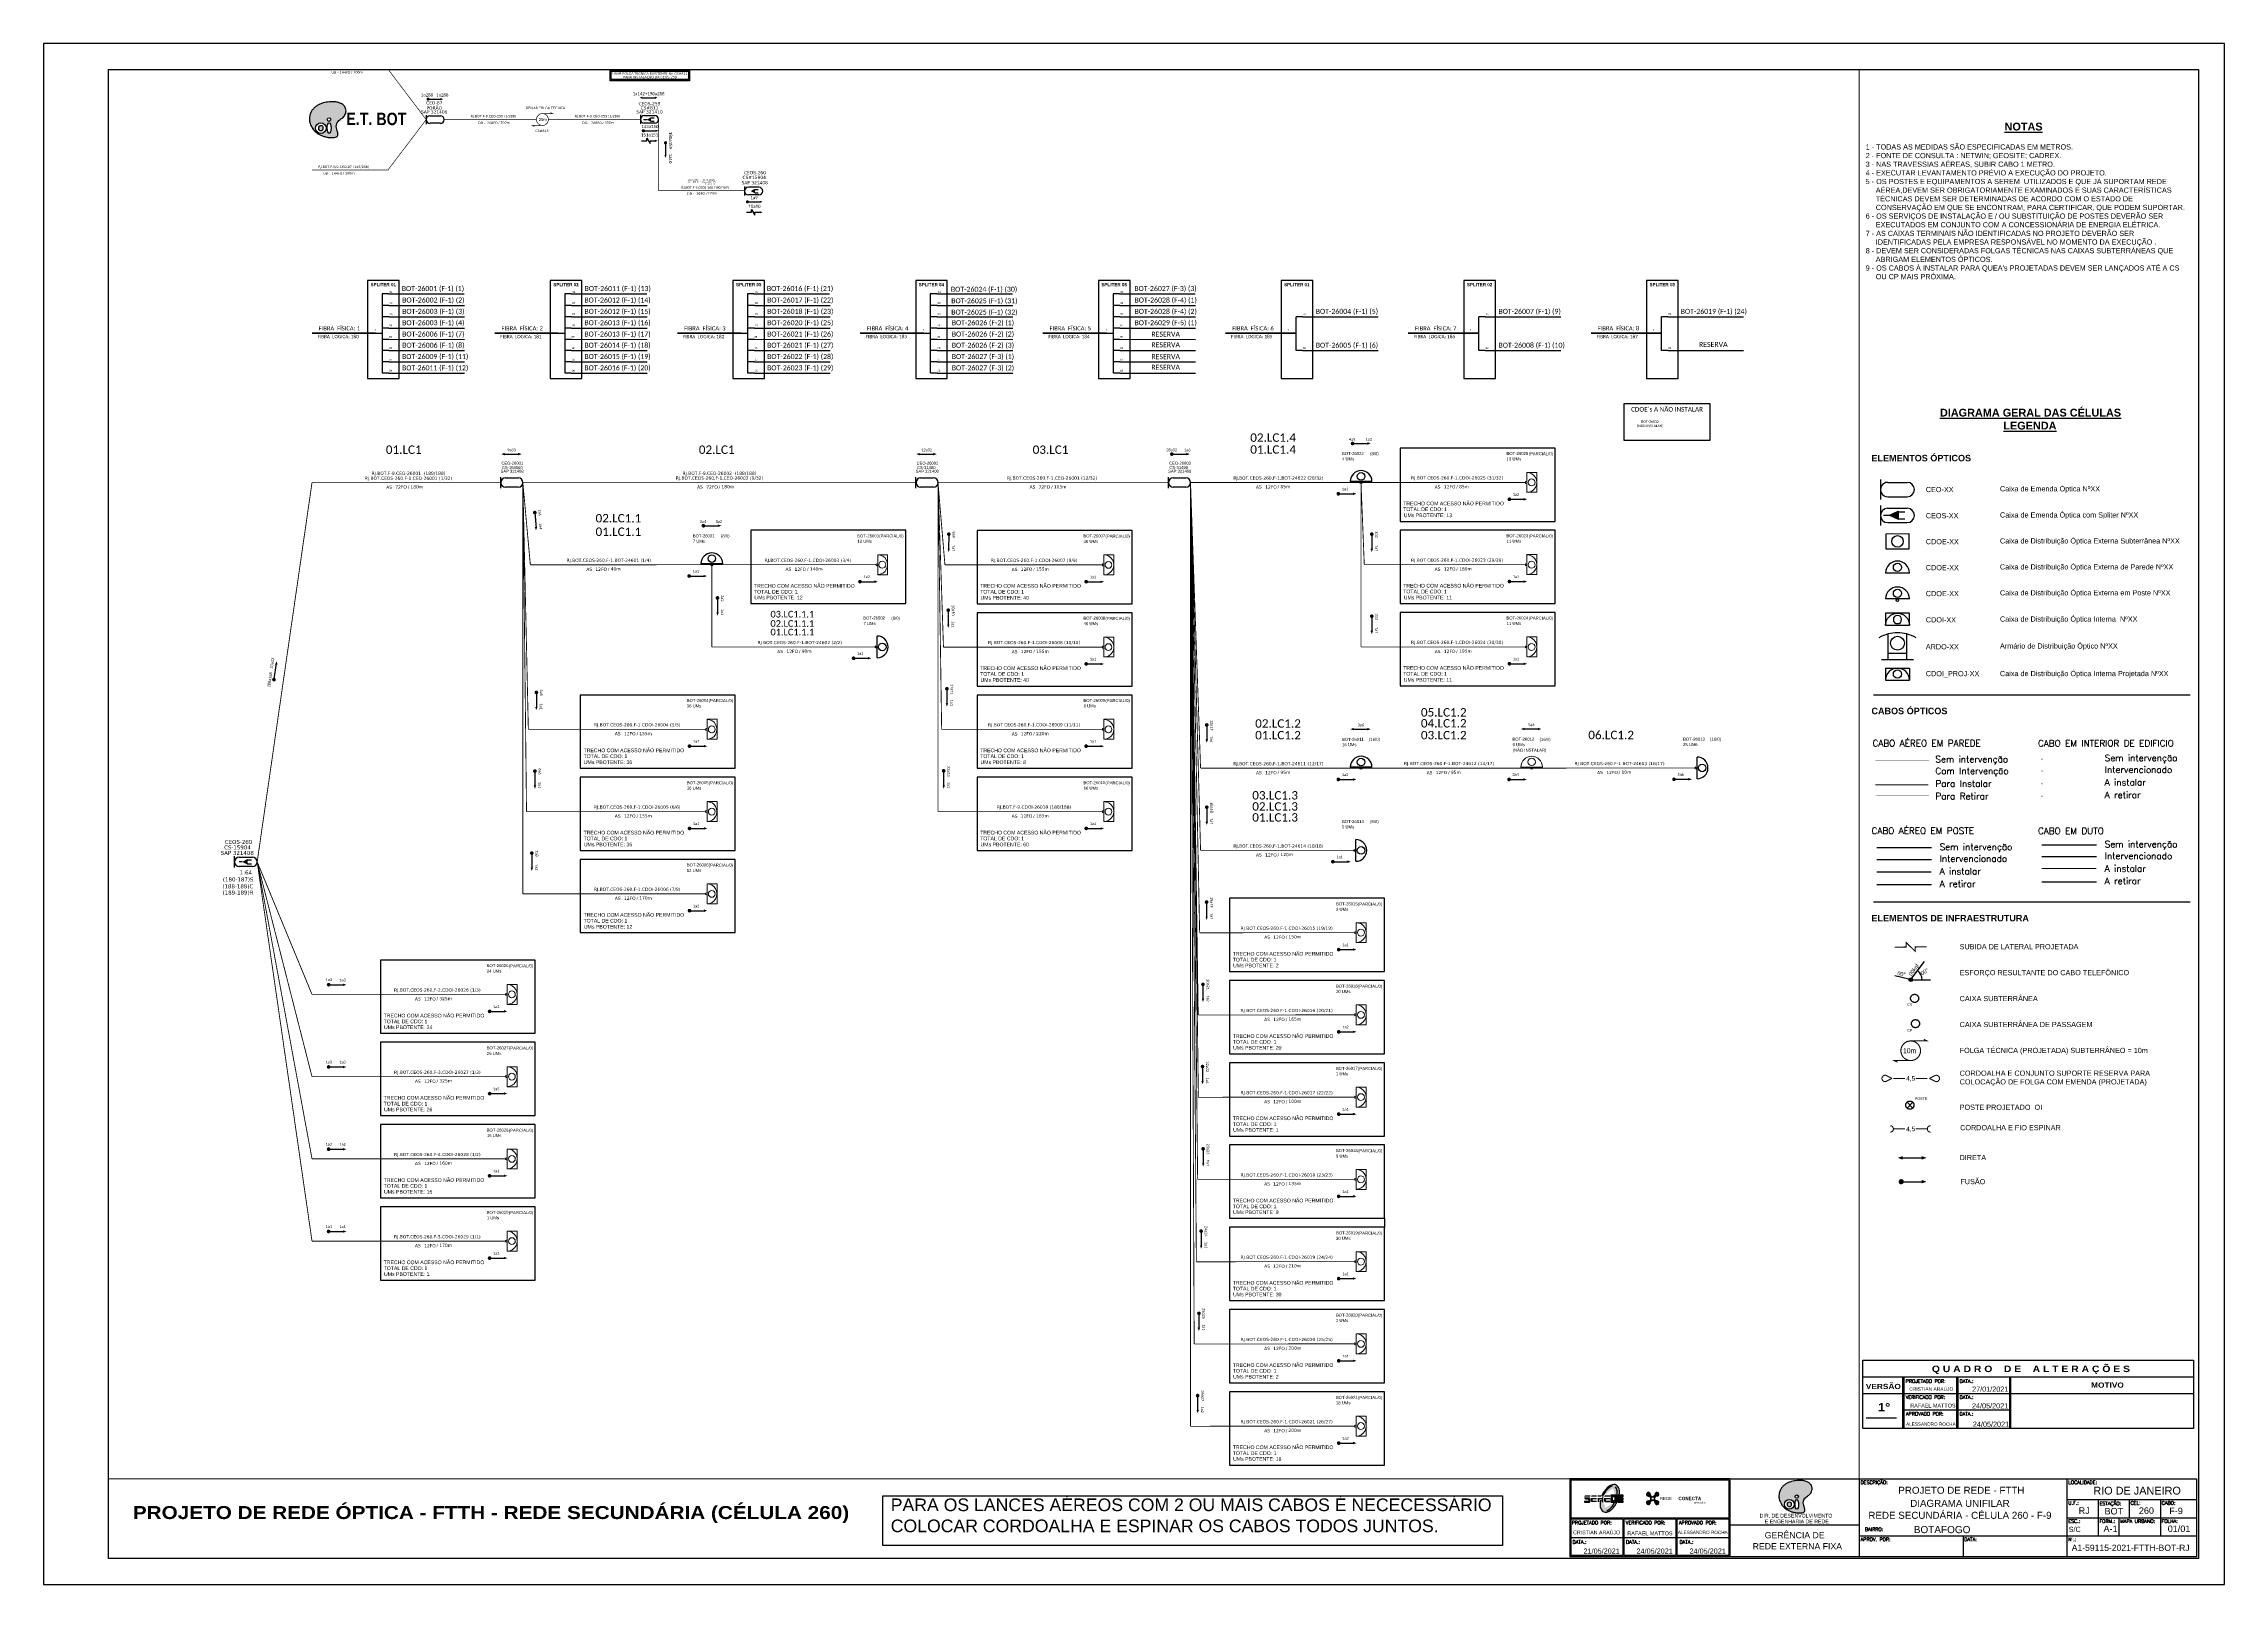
# Paper-space layout 'UN_CEOS_260' of a CAD drawing. Extents: x 1480 to 2321, y -6 to 588.
# The model-space entities are those that its viewports show. They can reach past a viewport. Long polylines and large blocks are cut down to what shows.
import ezdxf
from ezdxf.enums import TextEntityAlignment as Align

# ---------------------------------------------------------------- set-up
doc = ezdxf.new("R2010")
doc.units = ezdxf.units.DM
doc.header["$MEASUREMENT"] = 0
for name, pattern in [('DIVIDE', [1.25, 0.5, -0.25, 0, -0.25, 0, -0.25]), ('DOT', [0.25, 0, -0.25]), ('PHANTOM2', [1.25, 0.625, -0.125, 0.125, -0.125, 0.125, -0.125])]:
    doc.linetypes.add(name, pattern=pattern)
for name, color, linetype, lineweight in [("20.0-LEGENDA DOS CDO'S", 1, 'Continuous', 0), ('20.2-CDO_POSTE', 1, 'Continuous', 5), ('40.1-ETIQUETAS', 1, 'Continuous', 20)]:
    doc.layers.add(name, color=color, linetype=linetype, lineweight=lineweight)
for name, color, linetype in [('20.4-CEOS', 1, 'Continuous'), ('20.5-CABO AÉREO', 1, 'Continuous'), ('20.5-CEO', 1, 'Continuous'), ('30.4-Selo', 7, 'Continuous'), ('CAP a instalar', 1, 'Continuous'), ('CDO_INTERIOR', 1, 'Continuous'), ('CDO_POSTE', 1, 'Continuous'), ('CEO', 1, 'Continuous'), ('CEO1', 1, 'Continuous'), ('CEOS', 1, 'Continuous'), ('E.T.', 7, 'Continuous'), ('label_cabos', 7, 'Continuous'), ('LC', 7, 'Continuous'), ('SETA', 7, 'Continuous'), ('UNIFILAR', 7, 'Continuous')]:
    doc.layers.add(name, color=color, linetype=linetype)
doc.layers.get('LC').off()
doc.styles.add('ADESK1', font='romans.shx')
doc.styles.add('ARIAL', font='arial.ttf')
doc.styles.add('HMS', font='', dxfattribs={"height": 0.17})
doc.styles.add('NORMOGRAFO', font='arial.ttf')
doc.styles.add('ROMANS', font='romans.shx')
doc.styles.add('siredit', font='verdana.ttf')
doc.styles.add('SWISS BIT', font='swisscb.ttf')
doc.styles.get('HMS').set_extended_font_data('Arial Black')
doc.linetypes.add('FENCELINE1', pattern='A,0.25,-0.1,[133,ltypeshp.shx,S=0.1,R=0,X=-0.1,Y=0],-0.1,1', length=1.45)

# ---------------------------------------------------------------- blocks, each defined once
blk = doc.blocks.new('OI')
h = blk.add_hatch(color=40)
edge = h.paths.add_edge_path()
edge.add_spline(control_points=[(4.35, -0.67), (3.92, -0.99), (3.26, -1.5), (2.81, -2.59), (2.9, -3.5), (3.06, -4.27), (3.31, -4.85), (3.37, -5.39), (3.4, -5.88), (3.2, -6.4), (2.54, -6.61), (1.65, -6.63), (0.55, -6.67), (-0.56, -6.42), (-1.61, -6.14), (-2.77, -5.61), (-3.92, -4.77), (-4.89, -3.7), (-5.34, -2.65), (-5.6, -1.94), (-5.85, -0.96), (-5.71, 0.47), (-5.1, 2.02), (-4.14, 3.02), (-3.3, 3.61), (-2.37, 4.16), (-1.36, 4.44), (-0.56, 4.7), (0.79, 4.85), (2.24, 4.97), (3.79, 4.57), (4.67, 4.21), (5.44, 3.65), (5.76, 2.99), (6.03, 2.21), (6.01, 1.46), (5.72, 0.64), (5.31, 0.08), (4.88, -0.38), (4.51, -0.55), (4.35, -0.67)], knot_values=[0, 0, 0, 0, 1.60434, 2.417191, 3.427595, 4.282808, 4.776746, 5.304182, 5.888771, 6.258406, 6.858137, 7.79129, 8.986195, 10.124242, 11.187857, 12.242908, 13.953784, 15.414161, 16.515391, 17.349188, 17.675853, 19.552021, 21.515531, 22.568638, 23.63245, 24.621084, 25.782718, 26.745347, 27.142653, 29.870543, 31.004649, 31.921532, 32.709589, 33.801391, 34.042471, 35.192333, 35.971461, 36.628871, 37.254359, 37.836911, 37.836911, 37.836911, 37.836911], degree=3, periodic=0)
h.paths.add_polyline_path([(1.13, -0.87, -1), (-0.04, -0.87, -1)], flags=16)
edge = h.paths.add_edge_path(flags=16)
edge.add_ellipse((0.56, -3.59), major_axis=(-0.02, 1.71), ratio=0.361305, start_angle=0, end_angle=360)
h.paths.add_polyline_path([(-0.36, -3.62, -1), (-3.8, -3.62, -1)], flags=16)
edge = h.paths.add_edge_path(flags=0)
edge.add_ellipse((-2.08, -3.62), major_axis=(0, 0.885), ratio=0.758294, start_angle=0, end_angle=360)
at = {"color": 40}
for centre, radius in [((-2.08, -3.62), 1.72), ((0.54, -0.87), 0.587)]:
    blk.add_circle(centre, radius, dxfattribs=at)
blk.add_ellipse((-2.08, -3.62), major_axis=(0, 0.885), ratio=0.758294, start_param=-3.141592653589791, end_param=3.141592653589791, dxfattribs=at)
blk.add_ellipse((0.56, -3.59), major_axis=(-0.02, 1.71), ratio=0.361305, dxfattribs=at)
at = {"color": 40, "start_tangent": (-0.800898, -0.598801), "end_tangent": (-0.800898, -0.598801)}
blk.add_spline([(4.35, -0.67), (3.2, -1.78), (2.9, -2.54), (2.92, -3.55), (3.12, -4.38), (3.28, -4.85), (3.37, -5.37), (3.35, -5.95), (3.2, -6.29), (2.66, -6.55), (1.73, -6.63), (0.54, -6.62), (-0.58, -6.41), (-1.6, -6.11), (-2.56, -5.67), (-3.95, -4.67), (-4.89, -3.56), (-5.37, -2.56), (-5.64, -1.78), (-5.72, -1.46), (-5.63, 0.42), (-4.84, 2.22), (-4.13, 2.99), (-3.27, 3.62), (-2.4, 4.09), (-1.3, 4.47), (-0.37, 4.72), (0.02, 4.77), (2.75, 4.8), (3.85, 4.53), (4.69, 4.16), (5.31, 3.68), (5.85, 2.73), (5.93, 2.5), (5.94, 1.35), (5.67, 0.62), (5.29, 0.08), (4.84, -0.36), (4.35, -0.67)], degree=3, dxfattribs=at)
blk = doc.blocks.new('PDO_PRD')
at = {"color": 1}
blk.add_line((2.5, 0), (-2.5, 0), dxfattribs=at)
blk.add_circle((0, 1.19), 0.862, dxfattribs=at)
blk.add_arc((0, 0), 2.5, 0, 180, dxfattribs=at)
blk = doc.blocks.new('PDO_PST')
at = {"color": 0}
blk.add_line((2.5, 0), (-2.5, 0), dxfattribs=at)
for centre, radius in [((0, 1.19), 0.862), ((0, -0.25), 0.25)]:
    blk.add_circle(centre, radius, dxfattribs=at)
blk.add_arc((0, 0), 2.5, 0, 180, dxfattribs=at)
blk = doc.blocks.new('PDO_EDF')
at = {"color": 1}
for p, q in [((-2.5, 0), (-2.5, 2.5)), ((-2.5, 2.5), (2.5, 2.5)), ((2.5, 0), (-2.5, 0)), ((2.5, 2.5), (2.5, 0))]:
    blk.add_line(p, q, dxfattribs=at)
blk.add_circle((0, 1.19), 0.862, dxfattribs=at)
blk.add_arc((0, 0), 2.5, 0, 180, dxfattribs=at)
blk = doc.blocks.new('PDO_CVP')
at = {"color": 1}
blk.add_lwpolyline([(0, 1.62), (0, -1.62), (-4.72, -1.63), (-4.73, 1.61)], close=True, dxfattribs=at)
blk.add_circle((-2.36, -0.01), 1.21, dxfattribs=at)
blk = doc.blocks.new('A$C78986DF3')
at = {"layer": 'CEOS'}
blk.add_hatch(color=1, dxfattribs=at).paths.add_polyline_path([(0.0118, 0.23968), (0.00838, 0.23812), (0.0118, 0.23657)])
for p, q in [((0.0023, 0.1689), (0.12444, 0.1689)), ((0.0023, 0.08904), (0.12444, 0.08904))]:
    blk.add_line(p, q)
at = {"linetype": 'DOT', "ltscale": 0.1}
blk.add_line((0.06717, 0.14411), (0.08827, 0.14411), dxfattribs=at)
at = {"color": 5, "linetype": 'DOT', "ltscale": 0.1}
blk.add_line((0.06717, 0.13958), (0.08827, 0.13958), dxfattribs=at)
at = {"color": 1, "linetype": 'DOT', "ltscale": 0.1}
blk.add_line((0.06717, 0.13473), (0.08827, 0.13473), dxfattribs=at)
at = {"color": 3, "linetype": 'DOT', "ltscale": 0.1}
blk.add_line((0.06717, 0.12987), (0.08827, 0.12987), dxfattribs=at)
at = {"linetype": 'FENCELINE1', "ltscale": 0.05}
blk.add_line((0.00351, 0.10999), (0.02462, 0.10999), dxfattribs=at)
at = {"ltscale": 0.001}
blk.add_line((0.06717, 0.11107), (0.08827, 0.11107), dxfattribs=at)
at = {"color": 5, "linetype": 'FENCELINE1', "ltscale": 0.05}
blk.add_line((0.00351, 0.10546), (0.02462, 0.10546), dxfattribs=at)
at = {"color": 5, "ltscale": 0.001}
blk.add_line((0.06717, 0.10654), (0.08827, 0.10654), dxfattribs=at)
at = {"color": 3, "linetype": 'FENCELINE1', "ltscale": 0.05}
blk.add_line((0.00351, 0.09575), (0.02462, 0.09575), dxfattribs=at)
at = {"color": 3, "ltscale": 0.001}
blk.add_line((0.06717, 0.09683), (0.08827, 0.09683), dxfattribs=at)
at = {"color": 1}
for p, q in [((0.01591, 0.05924), (0.01044, 0.06051)), ((0.0161, 0.05958), (0.01712, 0.05857)), ((0.01711, 0.05958), (0.01611, 0.05857)), ((0.01732, 0.05907), (0.02421, 0.05907))]:
    blk.add_line(p, q, dxfattribs=at)
at = {"color": 1, "lineweight": -2}
blk.add_line((0.01704, 0.05964), (0.02188, 0.06604), dxfattribs=at)
at = {"color": 0, "linetype": 'DIVIDE', "ltscale": 0.05, "const_width": 0.00008}
blk.add_lwpolyline([(0.02365, 0.14357), (0.00301, 0.14357)], dxfattribs=at)
at = {"color": 5, "linetype": 'DIVIDE', "ltscale": 0.05, "const_width": 0.00008}
blk.add_lwpolyline([(0.02385, 0.13901), (0.00301, 0.13901)], dxfattribs=at)
at = {"color": 1, "linetype": 'DIVIDE', "ltscale": 0.05, "const_width": 0.0004}
blk.add_lwpolyline([(0.02345, 0.13425), (0.00301, 0.13425)], dxfattribs=at)
at = {"color": 3, "linetype": 'DIVIDE', "ltscale": 0.05, "const_width": 0.00008}
blk.add_lwpolyline([(0.0032, 0.13009), (0.02365, 0.13009)], dxfattribs=at)
at = {"color": 1, "linetype": 'Continuous', "lineweight": 40, "ltscale": 0.001, "const_width": 0.0004}
blk.add_lwpolyline([(0.06706, 0.10196), (0.08817, 0.10196)], dxfattribs=at)
at = {"color": 1, "linetype": 'FENCELINE1', "ltscale": 0.05, "const_width": 0.0005}
blk.add_lwpolyline([(0.00351, 0.10061), (0.02462, 0.10061)], dxfattribs=at)
at = {"color": 5, "linetype": 'DIVIDE', "const_width": 0.0004}
blk.add_lwpolyline([(0.02278, 0.07173), (0.01838, 0.07168), (0.01838, 0.06996), (0.01484, 0.07341), (0.01484, 0.07168), (0.01044, 0.07163)], dxfattribs=at)
at = {"color": 1, "const_width": 0.00042}
blk.add_lwpolyline([(0.01661, 0.03546, 1.000012), (0.01661, 0.0279, 0.999978)], format="xyb", close=True, dxfattribs=at)
at = {"color": 1, "const_width": 0.000394}
for points in [[(0.01661, 0.03546), (0.02291, 0.03546), (0.02165, 0.03609)], [(0.01661, 0.0279), (0.01031, 0.0279), (0.01157, 0.02727)]]:
    blk.add_lwpolyline(points, dxfattribs=at)
at = {"const_width": 0.0004}
for points in [[(0.00939, 0.021), (0.00701, 0.02221, 1.175638), (0.0069, 0.01977), (0.00939, 0.021)], [(0.02383, 0.02102), (0.02631, 0.01976, 1.175638), (0.02622, 0.0222), (0.02383, 0.02102)], [(0.0087, 0.00277, -1), (0.0087, 0.0003)], [(0.02425, 0.00278, 1), (0.02425, 0.00031)]]:
    blk.add_lwpolyline(points, format="xyb", dxfattribs=at)
for points in [[(0.00996, 0.021), (0.01446, 0.021)], [(0.01854, 0.02101), (0.02304, 0.02101)], [(0.00996, 0.00153), (0.01446, 0.00153)], [(0.01854, 0.00155), (0.02304, 0.00155)]]:
    blk.add_lwpolyline(points, dxfattribs=at)
at = {"color": 1, "linetype": 'PHANTOM2'}
for points in [[(0.0174, 0.01181), (0.01518, 0.0096)], [(0.0174, 0.0096), (0.01518, 0.01181)]]:
    blk.add_lwpolyline(points, dxfattribs=at)
at = {"color": 1}
blk.add_circle((0.01661, 0.05907), 0.000714, dxfattribs=at)
at = {"color": 5, "linetype": 'PHANTOM2'}
for centre in [(0.01811, 0.05187), (0.01846, 0.04212)]:
    blk.add_circle(centre, 0.00157, dxfattribs=at)
at = {"color": 1, "linetype": 'PHANTOM2'}
blk.add_circle((0.01629, 0.01071), 0.00157, dxfattribs=at)
at = {"color": 7, "lineweight": -2}
blk.add_arc((0.01661, 0.05908), 0.00441, 359.96377, 52.87661, dxfattribs=at)
at = {"layer": 'CDO_INTERIOR', "color": 8}
for p, q in [((0.0069, 0.1792), (0.0161, 0.1792)), ((0.0069, 0.1792), (0.0069, 0.1746)), ((0.0161, 0.1792), (0.0161, 0.1746)), ((0.0069, 0.1746), (0.0161, 0.1746))]:
    blk.add_line(p, q, dxfattribs=at)
blk.add_circle((0.0115, 0.1769), 0.00159, dxfattribs=at)
blk.add_arc((0.0115, 0.1746), 0.0046, 0.02759, 180.02759, dxfattribs=at)
at = {"layer": 'CEO', "color": 1}
for p, q in [((0.00497, 0.25191), (0.00496, 0.24417)), ((0.00773, 0.2508), (0.01527, 0.25079)), ((0.00773, 0.24527), (0.01527, 0.24527))]:
    blk.add_line(p, q, dxfattribs=at)
at = {"layer": 'CEO', "color": 1, "linetype": 'Continuous'}
for p, q in [((0.00792, 0.18502), (0.00792, 0.19235)), ((0.00792, 0.18257), (0.00792, 0.18502)), ((0.00792, 0.18502), (0.0115, 0.18502)), ((0.0115, 0.18502), (0.01509, 0.18502)), ((0.01509, 0.18502), (0.01509, 0.19235)), ((0.01509, 0.18257), (0.01509, 0.18502)), ((0.00536, 0.18257), (0.00792, 0.18257)), ((0.00792, 0.18257), (0.0115, 0.18257)), ((0.0115, 0.18257), (0.01509, 0.18257)), ((0.01509, 0.18257), (0.01765, 0.18257))]:
    blk.add_line(p, q, dxfattribs=at)
at = {"layer": 'CEO', "color": 1}
blk.add_circle((0.0115, 0.18878), 0.00267, dxfattribs=at)
for centre, start, end in [((0.00773, 0.24804), 89.95782, 269.95782), ((0.01527, 0.24803), 269.95782, 89.95782)]:
    blk.add_arc(centre, 0.00276, start, end, dxfattribs=at)
at = {"layer": 'CEO', "color": 1, "linetype": 'Continuous'}
for start, end in [(104.36291, 119.75415), (90, 104.36251), (75.63749, 90), (60.24585, 75.63709)]:
    blk.add_arc((0.0115, 0.17836), 0.01444, start, end, dxfattribs=at)
at = {"layer": 'CEOS', "color": 1}
for p, q in [((0.00496, 0.24191), (0.00497, 0.23417)), ((0.00617, 0.23811), (0.00838, 0.23812)), ((0.00772, 0.24081), (0.01526, 0.24082)), ((0.00774, 0.23528), (0.01528, 0.23529))]:
    blk.add_line(p, q, dxfattribs=at)
for points in [[(0.00838, 0.23812), (0.0118, 0.23968)], [(0.00838, 0.23812), (0.0118, 0.23657)], [(0.0118, 0.23968), (0.0118, 0.23657)], [(0.0118, 0.23946), (0.01439, 0.23947)], [(0.0118, 0.23679), (0.0144, 0.2368)]]:
    blk.add_lwpolyline(points, dxfattribs=at)
for centre, start, end in [((0.00773, 0.23804), 90.12295, 270.12295), ((0.01527, 0.23806), 270.12295, 90.12295)]:
    blk.add_arc(centre, 0.00276, start, end, dxfattribs=at)
at = {"layer": 'CDO_INTERIOR', "color": 1, "xscale": -0.0018431999999997, "yscale": 0.0018431999999997, "zscale": 0.0018431999999997}
blk.add_blockref('PDO_EDF', (0.0115, 0.19573), dxfattribs=at)
at = {"layer": 'CDO_POSTE', "color": 1, "xscale": 0.0018431999999997, "yscale": 0.0018431999999997, "zscale": 0.0018431999999997}
for name, p in [('PDO_PRD', (0.0115, 0.21585)), ('PDO_PST', (0.0115, 0.20585))]:
    blk.add_blockref(name, p, dxfattribs=at)
at = {"layer": 'CEO1', "color": 1, "xscale": 0.0018431999999997, "yscale": 0.0018431999999997, "zscale": 0.0018431999999997}
blk.add_blockref('PDO_CVP', (0.01586, 0.22806), dxfattribs=at)
at = {"color": 7, "lineweight": -2, "style": 'NORMOGRAFO'}
for s, rotation, p in [('00°', 348.19171, (0.01135, 0.0609, 0.10822)), ('00kgf', 52.99999, (0.01684, 0.06038, 0.10822)), ('00°', 32.49215, (0.02103, 0.06067, 0.10822))]:
    blk.add_text(s, height=0.0015, rotation=rotation, dxfattribs=at).set_placement(p)
at = {"color": 5, "style": 'ARIAL'}
for s, p in [('CS', (0.01526, 0.04902)), ('CP', (0.01526, 0.03902))]:
    blk.add_text(s, height=0.001, dxfattribs=at).set_placement(p)
at = {"color": 1}
blk.add_text('10m', height=0.00189, dxfattribs=at).set_placement((0.01364, 0.03074))
at = {"style": 'ARIAL'}
for p in [(0.01661, 0.021), (0.01661, 0.00154)]:
    blk.add_text('4,5', height=0.0018, dxfattribs=at).set_placement(p, align=Align.MIDDLE_CENTER)
at = {"color": 1, "style": 'ARIAL'}
blk.add_text('POSTE', height=0.001, dxfattribs=at).set_placement((0.01825, 0.01272))
at = {"linetype": 'ByBlock', "style": 'ARIAL'}
for s, insert, char_height, width, attachment_point in [('{\\fArial|b1|i0|c0|p34;\\H1.5x;\\L                       DIAGRAMA GERAL DAS CÉLULAS\\P                                            LEGENDA}', (0.00111, 0.27919), 0.002, 0.1232013, 1), ('{\\fArial|b1|i0|c0|p34;ELEMENTOS ÓPTICOS}', (0.00147, 0.26142), 0.0025, 0.1232013, 1), ('CEO-XX', (0.02244, 0.24803), 0.002, 0.0732268, 4), ('Caixa de Emenda Óptica NºXX', (0.05103, 0.24803), 0.002, 0.0732268, 4), ('CEOS-XX', (0.02244, 0.23795), 0.002, 0.0732268, 4), ('Caixa de Emenda Óptica com Spliter NºXX', (0.05103, 0.23795), 0.002, 0.0732268, 4), ('CDOE-XX', (0.02244, 0.22794), 0.002, 0.086699, 4), ('Caixa de Distribuição Óptica Externa Subterrânea NºXX', (0.05103, 0.22794), 0.002, 0.086699, 4), ('CDOE-XX', (0.02244, 0.21792), 0.002, 0.0806851, 4), ('Caixa de Distribuição Óptica Externa de Parede NºXX', (0.05103, 0.21792), 0.002, 0.0806851, 4), ('CDOE-XX', (0.02244, 0.20792), 0.002, 0.0732268, 4), ('Caixa de Distribuição Óptica Externa em Poste NºXX', (0.05103, 0.20792), 0.002, 0.0732268, 4), ('CDOI-XX', (0.02244, 0.19781), 0.002, 0.0732268, 4), ('Caixa de Distribuição Óptica Interna  NºXX', (0.05103, 0.19781), 0.002, 0.0732268, 4), ('ARDO-XX', (0.02244, 0.18743), 0.002, 0.0732268, 4), ('Armário de Distribuição Óptico NºXX', (0.05103, 0.18743), 0.002, 0.0732268, 4), ('CDOI_PROJ-XX', (0.02244, 0.17679), 0.002, 0.0793824, 4), ('Caixa de Distribuição Óptica Interna Projetada NºXX', (0.05103, 0.17679), 0.002, 0.0793824, 4), ('{\\fArial|b1|i0|c0|p34;CABOS ÓPTICOS}', (0.00147, 0.16392), 0.0025, 0.1232013, 1), ('\\pxql;{\\fArial|b1|i0|c0|p34;ELEMENTOS DE INFRAESTRUTURA}', (0.00147, 0.08406), 0.0025, 0.1232013, 1), ('SUBIDA DE LATERAL PROJETADA', (0.03549, 0.0728), 0.002, 0.0732268, 1), ('ESFORÇO RESULTANTE DO CABO TELEFÔNICO ', (0.03549, 0.0628), 0.002, 0.0732268, 1), ('CAIXA SUBTERRÂNEA', (0.03549, 0.0528), 0.002, 0.0732268, 1), ('CAIXA SUBTERRÂNEA DE PASSAGEM', (0.03549, 0.0428), 0.002, 0.0732268, 1), ('FOLGA TÉCNICA (PROJETADA) SUBTERRÂNEO = 10m', (0.03549, 0.0328), 0.002, 0.0919522, 1), ('CORDOALHA E CONJUNTO SUPORTE RESERVA PARA\\PCOLOCAÇÃO DE FOLGA COM EMENDA (PROJETADA)', (0.03549, 0.02403), 0.002, 0.0919522, 1), ('POSTE PROJETADO  OI', (0.03549, 0.0109), 0.002, 0.0732268, 1), ('CORDOALHA E FIO ESPINAR', (0.03567, 0.00303), 0.002, 0.0919522, 1)]:
    blk.add_mtext(s, dxfattribs=dict(at, insert=insert, char_height=char_height, width=width, attachment_point=attachment_point))
at = {"char_height": 0.002489, "attachment_point": 1, "style": 'ADESK1'}
for s, insert, width in [('CABO AÉREO EM PAREDE', (0.0019, 0.15149), 0.0551807), ('CABO EM INTERIOR DE EDIFICIO', (0.06569, 0.15146), 0.0653294), ('Sem intervenção', (0.02613, 0.14532), 0.0551807), ('Sem intervenção', (0.09142, 0.1458), 0.0551807), ('Com Intervenção', (0.02613, 0.14079), 0.0551807), ('Para Instalar', (0.02613, 0.13593), 0.0551807), ('A instalar', (0.09142, 0.13642), 0.0551807), ('Intervencionado', (0.09142, 0.14127), 0.0551807), ('Para Retirar', (0.02613, 0.13108), 0.0551807), ('A retirar', (0.09142, 0.13156), 0.0551807), ('CABO AÉREO EM POSTE', (0.00153, 0.11774), 0.0551807), ('Sem intervenção', (0.02777, 0.11152), 0.0551807), ('CABO EM DUTO', (0.06569, 0.11768), 0.0551807), ('Sem intervenção', (0.09142, 0.11258), 0.0551807), ('A instalar', (0.02777, 0.10213), 0.0551807), ('Intervencionado', (0.02777, 0.10699), 0.0551807), ('A instalar', (0.09142, 0.1032), 0.0551807), ('Intervencionado', (0.09142, 0.10805), 0.0551807), ('A retirar', (0.02777, 0.09728), 0.0551807), ('A retirar', (0.09142, 0.09834), 0.0551807)]:
    blk.add_mtext(s, dxfattribs=dict(at, insert=insert, width=width))
blk = doc.blocks.new('LOGOTIPO REDE CONECTA')
h = blk.add_hatch(color=40)
h.dxf.hatch_style = 1
h.paths.add_polyline_path([(2086.7, 1517.1), (2086.3, 1517.1, 0.924122), (2086.5, 1514, -0.371445), (2088.6, 1512.1, -0.414214), (2090, 1513.5, -0.416703), (2088, 1515.6, 0.373404)])
h.paths.add_polyline_path([(2095, 1515.4), (2095, 1515.7, 0.929009), (2092, 1515.6, -0.416703), (2090, 1513.5, -0.414214), (2091.4, 1512, -0.371445), (2093.5, 1514, 0.373557)])
h.paths.add_polyline_path([(2093.5, 1510.1, -0.416703), (2091.4, 1512.1, -0.414214), (2090, 1510.7, -0.371445), (2092, 1508.5, 0.924122), (2095, 1508.4), (2095, 1508.8, 0.373404)])
h.paths.add_polyline_path([(2090, 1510.7, -0.414214), (2088.6, 1512, -0.416703), (2086.5, 1510.1, 0.913444), (2086.3, 1507.1), (2086.7, 1507.1, 0.364971), (2088, 1508.5, -0.371445)])
at = {"color": 40}
for points in [[(2086.5, 1514, -0.370562), (2088.6, 1512.1)], [(2088, 1515.6, 0.416703), (2090, 1513.5)], [(2092, 1515.6, -0.416703), (2090, 1513.5)], [(2093.5, 1514, 0.370562), (2091.4, 1512)], [(2086.5, 1510.1, 0.416703), (2088.6, 1512)], [(2088, 1508.5, -0.370562), (2090, 1510.7)], [(2092, 1508.5, 0.370562), (2090, 1510.7)], [(2093.5, 1510.1, -0.416703), (2091.4, 1512.1)]]:
    blk.add_lwpolyline(points, format="xyb", dxfattribs=at)
blk.add_circle((2090, 1512.1), 1.4, dxfattribs=at)
for centre, start, end in [((2086.5, 1515.6), 1.6038, 267.7221), ((2093.5, 1515.5), 271.6274, 177.7457), ((2086.5, 1508.6), 92.3533, 358.4716), ((2093.5, 1508.6), 182.2779, 88.3962)]:
    blk.add_arc(centre, 1.51, start, end, dxfattribs=at)
at = {"width": 46.358, "attachment_point": 1}
for s, insert, char_height in [('{\\fBankGothic Md BT|b0|i0|c0|p34;REDE }', (2095.9, 1513.3), 2.5), ('{\\fBankGothic Md BT|b1|i0|c0|p34; CONECTA}', (2109.7, 1513.4), 2.7)]:
    blk.add_mtext(s, dxfattribs=dict(at, insert=insert, char_height=char_height))
at = {"color": 40, "insert": (2123.2, 1509.6), "char_height": 1.5, "width": 46.358, "attachment_point": 1}
blk.add_mtext('{\\fBankGothic Md BT|b0|i0|c0|p34;operações }', dxfattribs=at)
blk = doc.blocks.new('ETIQUETA_RS5F')
at = {"layer": '40.1-ETIQUETAS', "color": 0, "style": 'siredit'}
blk.add_text('/', height=1.5, dxfattribs=at).set_placement((1.5, -2), align=Align.MIDDLE_RIGHT)
for tag, p in [('ETIQUETA_R_SECUNDARIA', (1.2, 2.1)), ('ETIQUETA_R_PRIMARIA', (1.2, 4.1)), ('F_ATIVAS/F_MORTAS', (1.1, -4.2))]:
    blk.add_attdef(tag, text='', height=1.5, dxfattribs=at).set_placement(p, align=Align.MIDDLE_CENTER)
for tag, p in [('TIPO_CABO', (-6.6, -2.1)), ('CAP_CABO', (0.4, -2.1))]:
    blk.add_attdef(tag, text='', height=1.5, dxfattribs=at).set_placement(p, align=Align.MIDDLE_RIGHT)
for tag, p in [('FUSÃO_1', (0.8, -8.4)), ('FUSÃO_2', (0.8, -10.6)), ('FUSÃO_3', (0.8, -12.9)), ('FUSÃO_4', (0.8, -15.1)), ('FUSÃO_5', (0.8, -17.2))]:
    blk.add_attdef(tag, text='', height=1.5, dxfattribs=at).set_placement(p, align=Align.CENTER)
blk.add_attdef('METROS', text='', height=1.5, dxfattribs=at).set_placement((2.1, -2), align=Align.MIDDLE_LEFT)
blk = doc.blocks.new('CDOE-TEXTO PADRÃO')
at = {"layer": "20.0-LEGENDA DOS CDO'S", "color": 0, "style": 'ARIAL'}
for tag, p in [('CDO_N', (0.5, 7.4)), ('CORDOALHA', (0.5, 4.3)), ('SAP', (0.5, 1.7)), ('SPLITER_1', (0.6, -0.9)), ('SPLITER_2', (0.6, -3.5)), ('(XX-XX_F)S', (0.5, -8.3)), ('(XX-XX_L)S', (0.5, -10.8)), ('UMS', (0.5, -13.1))]:
    blk.add_attdef(tag, p, '', height=1.7, rotation=0.118, dxfattribs=at)
blk.add_attdef('FIBRAS_UTILIZADAS', text='', height=1.7, rotation=0.118, dxfattribs=at).set_placement((19.8, 7.4), align=Align.CENTER)
blk = doc.blocks.new('CDOE POSTE_')
at = {"color": 1}
blk.add_line((12.9, -5.5), (-2.4, -5.5), dxfattribs=at)
for centre, radius in [((5.3, -1.9), 2.64), ((5.3, -6.2), 0.708)]:
    blk.add_circle(centre, radius, dxfattribs=at)
blk.add_arc((5.3, -5.5), 7.65, 0, 180, dxfattribs=at)
blk = doc.blocks.new('CEO')
at = {"layer": '20.4-CEOS'}
for p, q in [((-6.2, -0.5), (-6.2, 5.7)), ((-3.6, 5.2), (3.6, 5.2)), ((3.6, 0), (-3.6, 0))]:
    blk.add_line(p, q, dxfattribs=at)
for centre, start, end in [((-3.6, 2.6), 90, 270), ((3.6, 2.6), 270, 90)]:
    blk.add_arc(centre, 2.58, start, end, dxfattribs=at)
blk = doc.blocks.new('SAN')
at = {"layer": 'SETA'}
blk.add_lwpolyline([(-2.6, 0), (6, 0)], dxfattribs=at)
for points in [[(-2.1, -0.7), (-3.9, 0), (-2.1, 0.7)], [(5.3, 0.7), (7.2, 0), (5.3, -0.7)]]:
    blk.add_solid(points, dxfattribs=at)
blk = doc.blocks.new('CEOS_RP_CT_DRT')
at = {"layer": '20.4-CEOS', "color": 0}
for p, q in [((-4.54, 1.19), (-1.19, 1.19)), ((-1.19, -1.19), (-4.54, -1.19))]:
    blk.add_line(p, q, dxfattribs=at)
for points in [[(-5.73, -1.43), (-5.73, 1.44)], [(-3.79, 0), (-4.59, 0)], [(-2.47, 0.48), (-1.45, 0.48)], [(-2.47, -0.52), (-1.45, -0.52)]]:
    blk.add_lwpolyline(points, dxfattribs=at)
blk.add_lwpolyline([(-3.79, 0, 0, 1.47, 0), (-2.41, 0, 1.47, 1.47, 0)], format="xyseb", dxfattribs=at)
for centre, start, end in [((-4.54, 0), 90, 270), ((-1.19, 0), 270, 90)]:
    blk.add_arc(centre, 1.19, start, end, dxfattribs=at)
at = {"layer": '20.4-CEOS', "color": 7, "style": 'siredit'}
for tag, p in [('Nº_DA_CEOS', (-2.86, 5.6)), ('LOCAL', (-2.86, 4.24)), ('SAP', (-2.86, 2.78)), ('RACIO_SPLITAGEM', (-2.86, -1.88)), ('FIBRAS_SPLITTER', (-2.86, -3.58)), ('FIBRAS_TOP_C', (-2.86, -5.08)), ('RESERVA_FINAIS', (-2.86, -6.39))]:
    blk.add_attdef(tag, text='', height=1.01, dxfattribs=at).set_placement(p, align=Align.TOP_CENTER)
blk = doc.blocks.new('*U46')
at = {"layer": '20.5-CEO'}
for p, q in [((-1.56, 1.26), (1.8, 1.26)), ((1.8, -1.13), (-1.56, -1.13))]:
    blk.add_line(p, q, dxfattribs=at)
blk.add_lwpolyline([(-2.75, 1.51), (-2.75, -1.38)], dxfattribs=at)
for centre, start, end in [((-1.56, 0.07), 90, 270), ((1.8, 0.07), 270, 90)]:
    blk.add_arc(centre, 1.2, start, end, dxfattribs=at)
at = {"layer": '20.5-CEO', "color": 7, "style": 'siredit'}
for tag, p in [('LOCAL', (0.12, 4.23)), ('SAP', (0.12, 2.97)), ('FID', (0.11, 5.61)), ('FIBRAS_RESERVA', (0.12, -1.94))]:
    blk.add_attdef(tag, text='', height=1.01, dxfattribs=at).set_placement(p, align=Align.TOP_CENTER)
at = {"layer": '20.5-CEO', "color": 7, "style": 'siredit', "flags": 3}
blk.add_attdef('QTDE', (-4.88, -7.06), '', height=1.01, dxfattribs=at)
at = {"layer": '20.5-CEO', "color": 7, "style": 'siredit'}
for tag, flags, p in [('ID_ATIVIDADE', 3, (0.11, -3.51)), ('FATOR', 1, (0.11, -4.82))]:
    blk.add_attdef(tag, text='', height=1.01, dxfattribs=dict(at, flags=flags)).set_placement(p, align=Align.TOP_CENTER)
blk = doc.blocks.new('Inst CB DT OCUP CFOA-SM-DD-S-36')
at = {"layer": 'label_cabos', "color": 0, "style": 'siredit'}
for tag, flags, p in [('ID_ATIVIDADE', 3, (1.3, 2.7)), ('FATOR', 1, (11.6, 2.6))]:
    blk.add_attdef(tag, text='', height=1, rotation=359.69, dxfattribs=dict(at, flags=flags)).set_placement(p, align=Align.MIDDLE_CENTER)
for tag, p in [('TIPO_CABO', (1.1, 0)), ('DESTINO_CABO', (3.1, 1.3)), ('CABO', (4.7, -0.1)), ('/', (7.7, -0.1)), ('LANCE', (10.4, 0)), ('TIPO_CABO', (13.1, 1.2)), ('UND', (16.5, 0)), ('FID', (13.6, -1.4))]:
    blk.add_attdef(tag, text='', height=1, rotation=359.69, dxfattribs=at).set_placement(p, align=Align.MIDDLE_CENTER)
blk.add_attdef('QTDE', (11.9, -0.5), '', height=1, rotation=359.69, dxfattribs=at)

msp = doc.modelspace()

# ---------------------------------------------------------------- linework, layer by layer
at = {"color": 7, "linetype": 'Continuous'}
for p, q in [((44439, 3925), (44439, 3881.6)), ((44442.5, 3925), (44439, 3925)), ((44442.7, 3918.7), (44439.2, 3918.7)), ((44539, 3925), (44539, 3881.6)), ((44542.5, 3925), (44539, 3925)), ((44542.7, 3918.7), (44539.2, 3918.7)), ((44639, 3925), (44639, 3881.6)), ((44642.5, 3925), (44639, 3925)), ((44642.7, 3918.7), (44639.2, 3918.7)), ((44739, 3925), (44739, 3881.6)), ((44742.5, 3925), (44739, 3925)), ((44742.7, 3918.7), (44739.2, 3918.7)), ((44839, 3925), (44839, 3881.6)), ((44842.5, 3925), (44839, 3925)), ((44842.7, 3918.7), (44839.2, 3918.7)), ((44435.4, 3903.6), (44439, 3903.6)), ((44442.7, 3912.5), (44439.2, 3912.5)), ((44442.7, 3906.3), (44439.2, 3906.3)), ((44535.4, 3903.6), (44539, 3903.6)), ((44542.7, 3912.5), (44539.2, 3912.5)), ((44542.7, 3906.3), (44539.2, 3906.3)), ((44635.4, 3903.6), (44639, 3903.6)), ((44642.7, 3912.5), (44639.2, 3912.5)), ((44642.7, 3906.3), (44639.2, 3906.3)), ((44735.4, 3903.6), (44739, 3903.6)), ((44742.7, 3912.5), (44739.2, 3912.5)), ((44742.7, 3906.3), (44739.2, 3906.3)), ((44835.4, 3903.6), (44839, 3903.6)), ((44842.7, 3912.5), (44839.2, 3912.5)), ((44842.7, 3906.3), (44839.2, 3906.3)), ((44942.7, 3912.5), (44939.2, 3912.5)), ((45042.7, 3912.5), (45039.2, 3912.5)), ((45142.7, 3912.5), (45139.2, 3912.5)), ((44442.7, 3900.1), (44439.2, 3900.1)), ((44442.7, 3894), (44439.2, 3894)), ((44542.7, 3900.1), (44539.2, 3900.1)), ((44542.7, 3894), (44539.2, 3894)), ((44642.7, 3900.1), (44639.2, 3900.1)), ((44642.7, 3894), (44639.2, 3894)), ((44742.7, 3900.1), (44739.2, 3900.1)), ((44742.7, 3894), (44739.2, 3894)), ((44842.7, 3900.1), (44839.2, 3900.1)), ((44842.7, 3894), (44839.2, 3894)), ((44942.7, 3894), (44939.2, 3894)), ((45042.7, 3894), (45039.2, 3894)), ((45142.7, 3894), (45139.2, 3894)), ((44442.7, 3887.8), (44439.2, 3887.8)), ((44442.7, 3881.6), (44439.2, 3881.6)), ((44542.7, 3887.8), (44539.2, 3887.8)), ((44542.7, 3881.6), (44539.2, 3881.6)), ((44642.7, 3887.8), (44639.2, 3887.8)), ((44642.7, 3881.6), (44639.2, 3881.6)), ((44742.7, 3887.8), (44739.2, 3887.8)), ((44742.7, 3881.6), (44739.2, 3881.6)), ((44842.7, 3887.8), (44839.2, 3887.8)), ((44842.7, 3881.6), (44839.2, 3881.6))]:
    msp.add_line(p, q, dxfattribs=at)
at = {"color": 10, "linetype": 'Continuous'}
for p, q in [((44442.5, 3925), (44483.9, 3925)), ((44442.7, 3918.7), (44484.1, 3918.7)), ((44542.5, 3925), (44583.9, 3925)), ((44542.7, 3918.7), (44584.1, 3918.7)), ((44642.5, 3925), (44683.9, 3925)), ((44642.7, 3918.7), (44684.1, 3918.7)), ((44742.5, 3925), (44783.9, 3925)), ((44742.7, 3918.7), (44784.1, 3918.7)), ((44842.5, 3925), (44883.9, 3925)), ((44842.7, 3918.7), (44884.1, 3918.7)), ((44442.7, 3912.5), (44484.1, 3912.5)), ((44442.7, 3906.3), (44484.1, 3906.3)), ((44542.7, 3912.5), (44584.1, 3912.5)), ((44542.7, 3906.3), (44584.1, 3906.3)), ((44642.7, 3912.5), (44684.1, 3912.5)), ((44642.7, 3906.3), (44684.1, 3906.3)), ((44742.7, 3912.5), (44784.1, 3912.5)), ((44742.7, 3906.3), (44784.1, 3906.3)), ((44842.7, 3912.5), (44884.1, 3912.5)), ((44842.7, 3906.3), (44884.1, 3906.3)), ((44942.7, 3912.5), (44984.1, 3912.5)), ((45042.7, 3912.5), (45084.1, 3912.5)), ((45142.7, 3912.5), (45184.1, 3912.5)), ((44442.7, 3900.2), (44484.1, 3900.1)), ((44442.7, 3894), (44484.1, 3894)), ((44542.7, 3900.2), (44584.1, 3900.1)), ((44542.7, 3894), (44584.1, 3894)), ((44642.7, 3900.2), (44684.1, 3900.1)), ((44642.7, 3894), (44684.1, 3894)), ((44742.7, 3900.2), (44784.1, 3900.1)), ((44742.7, 3894), (44784.1, 3894)), ((44842.7, 3900.2), (44884.1, 3900.1)), ((44842.7, 3894), (44884.1, 3894)), ((44942.7, 3894), (44984.1, 3894)), ((45042.7, 3894), (45084.1, 3894)), ((45142.7, 3894), (45184.1, 3894)), ((44442.7, 3887.8), (44484.1, 3887.8)), ((44442.7, 3881.6), (44484.1, 3881.6)), ((44542.7, 3887.8), (44584.1, 3887.8)), ((44542.7, 3881.6), (44584.1, 3881.6)), ((44642.7, 3887.8), (44684.1, 3887.8)), ((44642.7, 3881.6), (44684.1, 3881.6)), ((44742.7, 3887.8), (44784.1, 3887.8)), ((44742.7, 3881.6), (44784.1, 3881.6)), ((44842.7, 3887.8), (44884.1, 3887.8)), ((44842.7, 3881.6), (44884.1, 3881.6))]:
    msp.add_line(p, q, dxfattribs=at)
at = {"color": 1, "linetype": 'Continuous', "lineweight": 60}
for p, q in [((44435.4, 3903.6), (44400.6, 3903.5)), ((44535.4, 3903.6), (44500.6, 3903.5)), ((44635.4, 3903.6), (44600.6, 3903.5)), ((44735.4, 3903.6), (44700.6, 3903.5)), ((44835.4, 3903.6), (44800.6, 3903.5)), ((44939.2, 3903.6), (44900.6, 3903.5)), ((45039.2, 3903.6), (45000.6, 3903.5)), ((45139.2, 3903.6), (45100.6, 3903.5))]:
    msp.add_line(p, q, dxfattribs=at)
at = {"color": 3}
for points in [[(44563.8, 4047.4), (44607.2, 4047.4), (44607.2, 4041.7), (44563.8, 4041.7)], [(44564.4, 4046.9), (44606.7, 4046.9), (44606.7, 4042.3), (44564.4, 4042.3)]]:
    msp.add_lwpolyline(points, close=True, dxfattribs=at)
at = {"color": 0, "const_width": 0.857}
for points in [[(44463.7, 4031.6, 1), (44464.5, 4031.6, 1)], [(44581.5, 4014.3, 1), (44582.4, 4014.3, 1)], [(44594.1, 4008.2, 1), (44594.1, 4007.3, 1)], [(44638.5, 3975.4, 1), (44639.3, 3975.4, 1)]]:
    msp.add_lwpolyline(points, format="xyb", close=True, dxfattribs=at)
at = {"color": 5, "const_width": 0.363}
msp.add_lwpolyline([(44526.7, 4023.7, 1.000012), (44526.7, 4017.2, 0.999978)], format="xyb", close=True, dxfattribs=at)
at = {"color": 5, "const_width": 0.341}
for points in [[(44526.7, 4023.7), (44532.2, 4023.7), (44531.1, 4024.3)], [(44526.7, 4017.2), (44521.3, 4017.2), (44522.3, 4016.6)]]:
    msp.add_lwpolyline(points, dxfattribs=at)
at = {"color": 0}
for points in [[(44583.8, 4008.8), (44583.8, 4010.3), (44585.6, 4007.3), (44585.6, 4008.8)], [(44641.1, 3969.7), (44641.1, 3971.2), (44642.9, 3968.2), (44642.9, 3969.7)]]:
    msp.add_lwpolyline(points, dxfattribs=at)
at = {"color": 7}
for points in [[(44431, 3878.8), (44448.3, 3878.8), (44448.3, 3932.4), (44431, 3932.4)], [(44531, 3878.8), (44548.3, 3878.8), (44548.3, 3932.4), (44531, 3932.4)], [(44631, 3878.8), (44648.3, 3878.8), (44648.3, 3932.4), (44631, 3932.4)], [(44731, 3878.8), (44748.3, 3878.8), (44748.3, 3932.4), (44731, 3932.4)], [(44831, 3878.8), (44848.3, 3878.8), (44848.3, 3932.4), (44831, 3932.4)], [(44931, 3878.8), (44948.3, 3878.8), (44948.3, 3932.4), (44931, 3932.4)], [(45031, 3878.8), (45048.3, 3878.8), (45048.3, 3932.4), (45031, 3932.4)], [(45131, 3878.8), (45148.3, 3878.8), (45148.3, 3932.4), (45131, 3932.4)]]:
    msp.add_lwpolyline(points, close=True, dxfattribs=at)
at = {"color": 7, "linetype": 'Continuous'}
for points in [[(44939.2, 3894), (44939.2, 3912.5)], [(45039.2, 3894), (45039.2, 3912.5)], [(45139.2, 3894), (45139.2, 3912.5)]]:
    msp.add_lwpolyline(points, dxfattribs=at)
at = {"const_width": 1}
for points in [[(44969.6, 3843.2, 1), (44970.6, 3843.2, 1)], [(44870.7, 3837.4, 1), (44871.7, 3837.4, 1)], [(44961.8, 3815.7, 1), (44962.8, 3815.7, 1)], [(45055.4, 3812.7, 1), (45056.4, 3812.7, 1)], [(44522.5, 3805.9, 1), (44522.6, 3804.9, 1)], [(44614.3, 3798.2, 1), (44615.3, 3798.2, 1)], [(44749.1, 3794.1, 1), (44749.1, 3793.1, 1)], [(44980.6, 3794.1, 1), (44980.6, 3793.1, 1)], [(44606.5, 3770.7, 1), (44607.5, 3770.7, 1)], [(44622.5, 3759.2, 1), (44622.5, 3758.2, 1)], [(44700, 3767.6, 1), (44701, 3767.6, 1)], [(44823.8, 3767.6, 1), (44824.8, 3767.6, 1)], [(45055.4, 3767.7, 1), (45056.4, 3767.7, 1)], [(44748.8, 3752.5, 1), (44748.8, 3751.5, 1)], [(44980.6, 3749.2, 1), (44980.6, 3748.2, 1)], [(44696.5, 3725.7, 1), (44697.5, 3725.7, 1)], [(44379.7, 3713.5, 1), (44379.9, 3714.5, 1)], [(44823.8, 3722.6, 1), (44824.8, 3722.6, 1)], [(45055.4, 3722.7, 1), (45056.4, 3722.7, 1)], [(44523.4, 3707.5, 1), (44523.4, 3706.5, 1)], [(44748.1, 3709.5, 1), (44748.1, 3708.5, 1)], [(44890.3, 3689.7, 1), (44890.3, 3688.7, 1)], [(44606.7, 3677.6, 1), (44607.7, 3677.6, 1)], [(44823.8, 3677.6, 1), (44824.8, 3677.6, 1)], [(44522.6, 3664.5, 1), (44522.6, 3663.5, 1)], [(44746.3, 3664.6, 1), (44746.3, 3663.6, 1)], [(44961.8, 3659.4, 1), (44962.8, 3659.4, 1)], [(45055.2, 3659.4, 1), (45056.2, 3659.4, 1)], [(45145.5, 3659.5, 1), (45146.5, 3659.5, 1)], [(44890.3, 3644.7, 1), (44890.3, 3643.7, 1)], [(44606.7, 3632.6, 1), (44607.7, 3632.6, 1)], [(44823.8, 3632.6, 1), (44824.8, 3632.6, 1)], [(44520.9, 3619.6, 1), (44520.9, 3618.6, 1)], [(44958.8, 3614.4, 1), (44959.8, 3614.4, 1)], [(44890.2, 3592.8, 1), (44890.2, 3591.8, 1)], [(44606.7, 3587.6, 1), (44607.7, 3587.6, 1)], [(44962, 3566.3, 1), (44963, 3566.3, 1)], [(44409.2, 3547.1, 1), (44410.2, 3547.1, 1)], [(44888.2, 3547.8, 1), (44888.2, 3546.8, 1)], [(44497.3, 3532.5, 1), (44498.3, 3532.5, 1)], [(44962, 3521.3, 1), (44963, 3521.3, 1)], [(44409.2, 3502.1, 1), (44410.2, 3502.1, 1)], [(44888, 3502.8, 1), (44888, 3501.8, 1)], [(44497.3, 3487.5, 1), (44498.3, 3487.5, 1)], [(44962, 3476.3, 1), (44963, 3476.3, 1)], [(44409.2, 3457.1, 1), (44410.2, 3457.1, 1)], [(44888.3, 3457.8, 1), (44888.3, 3456.8, 1)], [(44497.3, 3442.5, 1), (44498.3, 3442.5, 1)], [(44962, 3431.3, 1), (44963, 3431.3, 1)], [(44409.2, 3412.1, 1), (44410.2, 3412.1, 1)], [(44887.2, 3412.8, 1), (44887.2, 3411.8, 1)], [(44497.3, 3397.5, 1), (44498.3, 3397.5, 1)], [(44962, 3386.3, 1), (44963, 3386.3, 1)], [(44886, 3367.8, 1), (44886, 3366.8, 1)], [(44962, 3341.3, 1), (44963, 3341.3, 1)], [(44885.3, 3322.8, 1), (44885.3, 3321.8, 1)], [(44962, 3296.3, 1), (44963, 3296.3, 1)]]:
    msp.add_lwpolyline(points, format="xyb", close=True, dxfattribs=at)
at = {"layer": '20.2-CDO_POSTE', "color": 8}
msp.add_line((45074, 3666.2), (45062.2, 3666.2), dxfattribs=at)
for centre, radius in [((45068.1, 3669), 2.03), ((45068.1, 3665.6), 0.545)]:
    msp.add_circle(centre, radius, dxfattribs=at)
msp.add_arc((45068.1, 3666.2), 5.89, 0, 180, dxfattribs=at)
at = {"layer": '20.4-CEOS', "color": 8}
for p, q in [((44645.2, 3983.4), (44639.4, 3983.4)), ((44645.2, 3979.2), (44639.4, 3979.2))]:
    msp.add_line(p, q, dxfattribs=at)
for points in [[(44582, 4020.4), (44583.8, 4020.4)], [(44586.1, 4021.3), (44587.8, 4021.3)], [(44586.1, 4019.5), (44587.8, 4019.5)], [(44637.4, 3978.8), (44637.4, 3983.8)], [(44643, 3982.1), (44644.8, 3982.1)], [(44643, 3980.4), (44644.8, 3980.4)]]:
    msp.add_lwpolyline(points, dxfattribs=at)
for points in [[(44583.8, 4020.4, 0, 2.56, 0), (44586.2, 4020.4, 2.56, 2.56, 0)], [(44640.7, 3981.3, 0, 2.56, 0), (44643.1, 3981.3, 2.56, 2.56, 0)]]:
    msp.add_lwpolyline(points, format="xyseb", dxfattribs=at)
for centre, start, end in [((44639.4, 3981.3), 90, 270), ((44645.2, 3981.3), 270, 90)]:
    msp.add_arc(centre, 2.07, start, end, dxfattribs=at)
at = {"layer": '20.5-CABO AÉREO', "color": 5, "ltscale": 50, "const_width": 0.346}
for points in [[(44400.6, 4048), (44442.2, 4048), (44463.1, 4020.4)], [(44400.6, 3992.9), (44442.2, 3992.9), (44463.1, 4020.4)], [(44473, 4020.4), (44523.4, 4020.4)], [(44530, 4020.4), (44580.4, 4020.4)]]:
    msp.add_lwpolyline(points, dxfattribs=at)
at = {"layer": '20.5-CABO AÉREO', "color": 1, "ltscale": 50, "const_width": 0.346}
for points in [[(44590.3, 4020.4), (44590.3, 3981.6)], [(44590.3, 4020.4), (44590.3, 3981.6), (44637.4, 3981.6)]]:
    msp.add_lwpolyline(points, dxfattribs=at)
at = {"layer": '20.5-CEO', "color": 5}
for p, q in [((44465.1, 4022.5), (44470.9, 4022.5)), ((44470.9, 4018.4), (44465.1, 4018.4))]:
    msp.add_line(p, q, dxfattribs=at)
msp.add_lwpolyline([(44463.1, 4022.9), (44463.1, 4017.9)], dxfattribs=at)
for centre, start, end in [((44465.1, 4020.4), 90, 270), ((44470.9, 4020.4), 270, 90)]:
    msp.add_arc(centre, 2.07, start, end, dxfattribs=at)
at = {"layer": '40.1-ETIQUETAS', "color": 8}
for points in [[(45065.5, 3827.4), (45070.9, 3827.4), (45070.9, 3816.5), (45065.5, 3816.5)], [(44710.2, 3782.3), (44715.6, 3782.3), (44715.6, 3771.4), (44710.2, 3771.4)], [(44834, 3782.3), (44839.4, 3782.3), (44839.4, 3771.4), (44834, 3771.4)], [(45065.5, 3782.4), (45070.9, 3782.4), (45070.9, 3771.5), (45065.5, 3771.5)], [(44834, 3737.3), (44839.4, 3737.3), (44839.4, 3726.4), (44834, 3726.4)], [(45065.5, 3737.4), (45070.9, 3737.4), (45070.9, 3726.5), (45065.5, 3726.5)], [(44616.8, 3692.3), (44622.3, 3692.3), (44622.3, 3681.4), (44616.8, 3681.4)], [(44834, 3692.3), (44839.4, 3692.3), (44839.4, 3681.4), (44834, 3681.4)], [(44616.8, 3647.3), (44622.3, 3647.3), (44622.3, 3636.4), (44616.8, 3636.4)], [(44834, 3647.3), (44839.4, 3647.3), (44839.4, 3636.4), (44834, 3636.4)], [(44616.8, 3602.3), (44622.3, 3602.3), (44622.3, 3591.4), (44616.8, 3591.4)], [(44972.1, 3581), (44977.6, 3581), (44977.6, 3570.1), (44972.1, 3570.1)], [(44507.4, 3547.2), (44512.8, 3547.2), (44512.8, 3536.3), (44507.4, 3536.3)], [(44972.1, 3536), (44977.6, 3536), (44977.6, 3525.1), (44972.1, 3525.1)], [(44507.4, 3502.2), (44512.8, 3502.2), (44512.8, 3491.3), (44507.4, 3491.3)], [(44972.1, 3491), (44977.6, 3491), (44977.6, 3480.1), (44972.1, 3480.1)], [(44507.4, 3457.2), (44512.8, 3457.2), (44512.8, 3446.3), (44507.4, 3446.3)], [(44972.1, 3446), (44977.6, 3446), (44977.6, 3435.1), (44972.1, 3435.1)], [(44507.4, 3412.2), (44512.8, 3412.2), (44512.8, 3401.3), (44507.4, 3401.3)], [(44972.1, 3401), (44977.6, 3401), (44977.6, 3390.1), (44972.1, 3390.1)], [(44972.1, 3356), (44977.6, 3356), (44977.6, 3345.1), (44972.1, 3345.1)], [(44972.1, 3311), (44977.6, 3311), (44977.6, 3300.1), (44972.1, 3300.1)]]:
    msp.add_lwpolyline(points, close=True, dxfattribs=at)
for centre, major_axis, start_param, end_param in [((45065, 3821.9), (-0.356, 0.356), 2.356194490191767, 8.639379797371353), ((45065.5, 3821.9), (-3.85, 3.85), 2.356194, 5.497787), ((45068.1, 3821.9), (1.33, 1.33), 3.926991, 10.210176), ((44709.7, 3776.9), (-0.356, 0.356), 2.356194490191767, 8.639379797371353), ((44710.2, 3776.9), (-3.85, 3.85), 2.356194, 5.497787), ((44712.7, 3776.9), (1.33, 1.33), 3.926991, 10.210176), ((44833.5, 3776.8), (-0.356, 0.356), 2.356194490191767, 8.639379797371353), ((44834, 3776.8), (-3.85, 3.85), 2.356194, 5.497787), ((44836.5, 3776.8), (1.33, 1.33), 3.926991, 10.210176), ((45065, 3776.9), (-0.356, 0.356), 2.356194490191767, 8.639379797371353), ((45065.5, 3776.9), (-3.85, 3.85), 2.356194, 5.497787), ((45068.1, 3776.9), (1.33, 1.33), 3.926991, 10.210176), ((44834, 3731.8), (-3.85, 3.85), 2.356194, 5.497787), ((45065.5, 3731.9), (-3.85, 3.85), 2.356194, 5.497787), ((44833.5, 3731.8), (-0.356, 0.356), 2.356194490191767, 8.639379797371353), ((44836.5, 3731.8), (1.33, 1.33), 3.926991, 10.210176), ((45065, 3731.9), (-0.356, 0.356), 2.356194490191767, 8.639379797371353), ((45068.1, 3731.9), (1.33, 1.33), 3.926991, 10.210176), ((44616.8, 3686.8), (-3.85, 3.85), 2.356194, 5.497787), ((44619.4, 3686.8), (1.33, 1.33), 3.926991, 10.210176), ((44834, 3686.8), (-3.85, 3.85), 2.356194, 5.497787), ((44836.5, 3686.8), (1.33, 1.33), 3.926991, 10.210176), ((44616.3, 3686.8), (-0.356, 0.356), 2.356194490191767, 8.639379797371353), ((44833.5, 3686.8), (-0.356, 0.356), 2.356194490191767, 8.639379797371353), ((44616.3, 3641.8), (-0.356, 0.356), 2.356194490191767, 8.639379797371353), ((44616.8, 3641.8), (-3.85, 3.85), 2.356194, 5.497787), ((44619.4, 3641.8), (1.33, 1.33), 3.926991, 10.210176), ((44833.5, 3641.8), (-0.356, 0.356), 2.356194490191767, 8.639379797371353), ((44834, 3641.8), (-3.85, 3.85), 2.356194, 5.497787), ((44836.5, 3641.8), (1.33, 1.33), 3.926991, 10.210176), ((44616.3, 3596.8), (-0.356, 0.356), 2.356194490191767, 8.639379797371353), ((44616.8, 3596.8), (-3.85, 3.85), 2.356194, 5.497787), ((44619.4, 3596.8), (1.33, 1.33), 3.926991, 10.210176), ((44972.1, 3575.6), (-3.85, 3.85), 2.356194, 5.497787), ((44971.6, 3575.6), (-0.356, 0.356), 2.356194490191767, 8.639379797371353), ((44974.7, 3575.6), (1.33, 1.33), 3.926991, 10.210176), ((44507.4, 3541.8), (-3.85, 3.85), 2.356194, 5.497787), ((44506.9, 3541.8), (-0.356, 0.356), 2.356194490191767, 8.639379797371353), ((44510, 3541.8), (1.33, 1.33), 3.926991, 10.210176), ((44972.1, 3530.6), (-3.85, 3.85), 2.356194, 5.497787), ((44971.6, 3530.6), (-0.356, 0.356), 2.356194490191767, 8.639379797371353), ((44974.7, 3530.6), (1.33, 1.33), 3.926991, 10.210176), ((44506.9, 3496.8), (-0.356, 0.356), 2.356194490191767, 8.639379797371353), ((44507.4, 3496.8), (-3.85, 3.85), 2.356194, 5.497787), ((44510, 3496.8), (1.33, 1.33), 3.926991, 10.210176), ((44971.6, 3485.6), (-0.356, 0.356), 2.356194490191767, 8.639379797371353), ((44972.1, 3485.6), (-3.85, 3.85), 2.356194, 5.497787), ((44974.7, 3485.6), (1.33, 1.33), 3.926991, 10.210176), ((44506.9, 3451.8), (-0.356, 0.356), 2.356194490191767, 8.639379797371353), ((44507.4, 3451.8), (-3.85, 3.85), 2.356194, 5.497787), ((44510, 3451.8), (1.33, 1.33), 3.926991, 10.210176), ((44971.6, 3440.6), (-0.356, 0.356), 2.356194490191767, 8.639379797371353), ((44972.1, 3440.6), (-3.85, 3.85), 2.356194, 5.497787), ((44974.7, 3440.6), (1.33, 1.33), 3.926991, 10.210176), ((44506.9, 3406.8), (-0.356, 0.356), 2.356194490191767, 8.639379797371353), ((44507.4, 3406.8), (-3.85, 3.85), 2.356194, 5.497787), ((44510, 3406.8), (1.33, 1.33), 3.926991, 10.210176), ((44971.6, 3395.6), (-0.356, 0.356), 2.356194490191767, 8.639379797371353), ((44972.1, 3395.6), (-3.85, 3.85), 2.356194, 5.497787), ((44974.7, 3395.6), (1.33, 1.33), 3.926991, 10.210176), ((44972.1, 3350.6), (-3.85, 3.85), 2.356194, 5.497787), ((44971.6, 3350.6), (-0.356, 0.356), 2.356194490191767, 8.639379797371353), ((44974.7, 3350.6), (1.33, 1.33), 3.926991, 10.210176), ((44971.6, 3305.6), (-0.356, 0.356), 2.356194490191767, 8.639379797371353), ((44972.1, 3305.6), (-3.85, 3.85), 2.356194, 5.497787), ((44974.7, 3305.6), (1.33, 1.33), 3.926991, 10.210176)]:
    msp.add_ellipse(centre, major_axis=major_axis, ratio=1, start_param=start_param, end_param=end_param, dxfattribs=at)
at = {"layer": 'CAP a instalar', "color": 3}
for points in [[(45080.9, 3840.7), (44996.1, 3840.7), (44996.1, 3800.6), (45080.9, 3800.6)], [(44725.6, 3795.7), (44640.8, 3795.7), (44640.8, 3755.6), (44725.6, 3755.6)], [(44849.4, 3795.6), (44764.6, 3795.6), (44764.6, 3755.5), (44849.4, 3755.5)], [(45080.9, 3795.7), (44996.1, 3795.7), (44996.1, 3755.6), (45080.9, 3755.6)], [(44849.4, 3750.6), (44764.6, 3750.6), (44764.6, 3710.5), (44849.4, 3710.5)], [(45080.9, 3750.7), (44996.1, 3750.7), (44996.1, 3710.6), (45080.9, 3710.6)], [(44632.2, 3705.6), (44547.4, 3705.6), (44547.4, 3665.6), (44632.2, 3665.6)], [(44849.4, 3705.6), (44764.6, 3705.6), (44764.6, 3665.5), (44849.4, 3665.5)], [(44632.2, 3660.6), (44547.4, 3660.6), (44547.4, 3620.6), (44632.2, 3620.6)], [(44849.4, 3660.6), (44764.6, 3660.6), (44764.6, 3620.5), (44849.4, 3620.5)], [(44632.2, 3615.6), (44547.4, 3615.6), (44547.4, 3575.6), (44632.2, 3575.6)], [(44987.6, 3594.4), (44902.8, 3594.4), (44902.8, 3554.3), (44987.6, 3554.3)], [(44522.8, 3560.6), (44438, 3560.6), (44438, 3520.5), (44522.8, 3520.5)], [(44987.6, 3549.4), (44902.8, 3549.4), (44902.8, 3509.3), (44987.6, 3509.3)], [(44522.8, 3515.6), (44438, 3515.6), (44438, 3475.5), (44522.8, 3475.5)], [(44987.6, 3504.4), (44902.8, 3504.4), (44902.8, 3464.3), (44987.6, 3464.3)], [(44522.8, 3470.6), (44438, 3470.6), (44438, 3430.5), (44522.8, 3430.5)], [(44987.6, 3459.4), (44902.8, 3459.4), (44902.8, 3419.3), (44987.6, 3419.3)], [(44522.8, 3425.6), (44438, 3425.6), (44438, 3385.5), (44522.8, 3385.5)], [(44987.6, 3414.4), (44902.8, 3414.4), (44902.8, 3374.3), (44987.6, 3374.3)], [(44987.6, 3369.4), (44902.8, 3369.4), (44902.8, 3329.3), (44987.6, 3329.3)], [(44987.6, 3324.4), (44902.8, 3324.4), (44902.8, 3284.3), (44987.6, 3284.3)]]:
    msp.add_lwpolyline(points, close=True, dxfattribs=at)
at = {"layer": 'CAP a instalar', "linetype": 'FENCELINE1', "ltscale": 7, "const_width": 0.467}
for points in [[(44370.6, 3614.3), (44400.6, 3821.8)], [(44400.6, 3821.8), (44504, 3821.8)], [(44516, 3821.8), (44731.1, 3821.8)], [(44516, 3821.8), (44520.1, 3776.8)], [(44743.2, 3821.8), (44869.3, 3821.8)], [(44881.4, 3821.9), (44886.9, 3665.6)], [(44881.4, 3821.9), (44974.7, 3821.9)], [(44886.9, 3620.6), (44881.4, 3821.9)], [(44520.1, 3776.8), (44619.4, 3776.9)], [(44619.4, 3776.9), (44619.4, 3731.9)], [(44619.4, 3731.9), (44709.4, 3731.9)], [(44886.9, 3665.6), (44974.7, 3665.6)], [(44974.7, 3665.6), (45068.1, 3665.6)], [(45068.1, 3665.6), (45158, 3665.7)], [(44886.9, 3620.6), (44971.4, 3620.6)]]:
    msp.add_lwpolyline(points, dxfattribs=at)
at = {"layer": 'CAP a instalar', "color": 8, "linetype": 'FENCELINE1', "ltscale": 7, "const_width": 0.467}
for points in [[(44516, 3821.8), (44516, 3596.8)], [(44516, 3821.8), (44518, 3641.8)], [(44516, 3821.8), (44519, 3686.8)], [(44743.2, 3821.8), (44743.2, 3641.8)], [(44743.2, 3821.8), (44745.2, 3686.8)], [(44743.2, 3821.8), (44746.2, 3731.8)], [(44743.2, 3821.8), (44747, 3776.8)], [(44881.4, 3821.9), (44881.4, 3305.5)], [(44883.4, 3350.5), (44881.4, 3821.9)], [(44886.4, 3575.5), (44881.4, 3821.9)], [(44885.6, 3530.5), (44881.4, 3821.9)], [(44885.7, 3485.5), (44881.4, 3821.9)], [(44885.3, 3440.6), (44881.4, 3821.9)], [(44884.6, 3395.5), (44881.4, 3821.9)], [(44974.7, 3821.9), (45065, 3821.9)], [(44974.7, 3821.9), (44974.7, 3731.9)], [(44976.5, 3776.9), (44974.7, 3821.9)], [(44619.4, 3776.9), (44709.7, 3776.9)], [(44747, 3776.8), (44833.5, 3776.8)], [(44976.5, 3776.9), (45065, 3776.9)], [(44746.2, 3731.8), (44833.5, 3731.8)], [(44974.7, 3731.9), (45065, 3731.9)], [(44519, 3686.8), (44616.3, 3686.8)], [(44745.2, 3686.8), (44833.5, 3686.8)], [(44518, 3641.8), (44616.3, 3641.8)], [(44743.2, 3641.8), (44833.5, 3641.8)], [(44745.2, 3641.8), (44745.2, 3641.8)], [(44747.2, 3641.8), (44747.2, 3641.8)], [(44400.6, 3406.8), (44370.6, 3614.3), (44370.6, 3614.3)], [(44400.6, 3541.8), (44370.6, 3614.3)], [(44400.6, 3496.8), (44370.6, 3614.3)], [(44400.6, 3451.8), (44370.6, 3614.3)], [(44516, 3596.8), (44616.3, 3596.8)], [(44516, 3596.8), (44516, 3596.8)], [(44530.1, 3596.8), (44530.1, 3596.8)], [(44886.4, 3575.5), (44971.6, 3575.6)], [(44400.6, 3541.8), (44506.9, 3541.8)], [(44885.6, 3530.5), (44971.6, 3530.6)], [(44400.6, 3496.8), (44506.9, 3496.8)], [(44885.7, 3485.5), (44971.6, 3485.6)], [(44400.6, 3451.8), (44506.9, 3451.8)], [(44406.6, 3451.8), (44406.6, 3451.8)], [(44420.6, 3451.8), (44420.6, 3451.8)], [(44885.3, 3440.6), (44971.6, 3440.6)], [(44400.6, 3406.8), (44506.9, 3406.8)], [(44420.6, 3406.8), (44420.6, 3406.8)], [(44884.6, 3395.5), (44971.6, 3395.6)], [(44883.4, 3350.5), (44971.6, 3350.6)], [(44881.4, 3305.5), (44971.6, 3305.6)]]:
    msp.add_lwpolyline(points, dxfattribs=at)
at = {"layer": 'CAP a instalar', "color": 3}
msp.add_lwpolyline([(44987.6, 3419.3), (44987.6, 3414.4)], dxfattribs=at)
at = {"layer": 'label_cabos', "color": 1}
msp.add_lwpolyline([(45118.8, 3865.1), (45165.6, 3865.1), (45165.6, 3844.8), (45118.8, 3844.8)], close=True, dxfattribs=at)
at = {"layer": 'SETA', "color": 0}
for points in [[(44464.1, 4031.6), (44471.5, 4031.6)], [(44581.4, 4032.4), (44588.8, 4032.4)], [(44581.9, 4014.3), (44589.3, 4014.3)], [(44581, 4008.8), (44583.8, 4008.8)], [(44585.6, 4008.8), (44588.3, 4008.8)], [(44594.1, 4007.7), (44594, 4000.4)], [(44638.9, 3975.4), (44646.3, 3975.4)], [(44638.4, 3969.7), (44641.1, 3969.7)], [(44642.9, 3969.7), (44645.7, 3969.7)]]:
    msp.add_lwpolyline(points, dxfattribs=at)
at = {"layer": 'SETA'}
for points in [[(44970.3, 3843.2), (44978.9, 3843.2)], [(44505.5, 3837.4), (44514.1, 3837.4)], [(44732.7, 3837.4), (44741.3, 3837.4)], [(44871.3, 3837.4), (44879.9, 3837.4)], [(44962.3, 3815.7), (44970.9, 3815.7)], [(45055.9, 3812.7), (45064.5, 3812.7)], [(44522.6, 3805.4), (44523.2, 3796.8)], [(44614.9, 3798.2), (44623.5, 3798.2)], [(44749.1, 3793.6), (44749, 3785)], [(44980.6, 3793.6), (44980.6, 3785)], [(44607, 3770.7), (44615.6, 3770.7)], [(44700.5, 3767.6), (44709.1, 3767.6)], [(44824.3, 3767.6), (44832.9, 3767.6)], [(45055.9, 3767.7), (45064.5, 3767.7)], [(44622.5, 3758.7), (44622.5, 3750.1)], [(44748.8, 3752), (44748.8, 3743.4)], [(44980.6, 3748.7), (44980.6, 3740.1)], [(44697, 3725.7), (44705.6, 3725.7)], [(44379.9, 3714.4), (44381.1, 3722.9)], [(44824.3, 3722.6), (44832.9, 3722.6)], [(45055.9, 3722.7), (45064.5, 3722.7)], [(44523.4, 3707), (44523.4, 3698.4)], [(44748.1, 3709), (44748.1, 3700.4)], [(44890.3, 3689.2), (44890.3, 3680.6)], [(44607.2, 3677.6), (44615.8, 3677.6)], [(44824.3, 3677.6), (44832.9, 3677.6)], [(44970.3, 3686.9), (44978.9, 3686.9)], [(45063.6, 3687), (45072.2, 3687)], [(44522.6, 3664), (44522.6, 3655.4)], [(44746.3, 3664.1), (44746.3, 3655.5)], [(44962.3, 3659.4), (44970.9, 3659.4)], [(45055.7, 3659.4), (45064.3, 3659.4)], [(45146, 3659.5), (45154.6, 3659.5)], [(44890.3, 3644.2), (44890.3, 3635.6)], [(44607.2, 3632.6), (44615.8, 3632.6)], [(44824.3, 3632.6), (44832.9, 3632.6)], [(44520.9, 3619.1), (44520.9, 3610.5)], [(44959.3, 3614.4), (44967.9, 3614.4)], [(44607.2, 3587.6), (44615.8, 3587.6)], [(44890.2, 3592.3), (44890.2, 3583.7)], [(44962.5, 3566.3), (44971.1, 3566.3)], [(44409.7, 3547.1), (44418.3, 3547.1)], [(44888.2, 3547.3), (44888.2, 3538.7)], [(44497.8, 3532.5), (44506.4, 3532.5)], [(44962.5, 3521.3), (44971.1, 3521.3)], [(44409.7, 3502.1), (44418.3, 3502.1)], [(44888, 3502.3), (44888, 3493.7)], [(44497.8, 3487.5), (44506.4, 3487.5)], [(44962.5, 3476.3), (44971.1, 3476.3)], [(44409.7, 3457.1), (44418.3, 3457.1)], [(44888.3, 3457.3), (44888.3, 3448.7)], [(44497.8, 3442.5), (44506.4, 3442.5)], [(44962.5, 3431.3), (44971.1, 3431.3)], [(44409.7, 3412.1), (44418.3, 3412.1)], [(44887.2, 3412.3), (44887.2, 3403.7)], [(44497.8, 3397.5), (44506.4, 3397.5)], [(44962.5, 3386.3), (44971.1, 3386.3)], [(44886, 3367.3), (44886, 3358.7)], [(44962.5, 3341.3), (44971.1, 3341.3)], [(44885.3, 3322.3), (44885.3, 3313.7)], [(44962.5, 3296.3), (44971.1, 3296.3)]]:
    msp.add_lwpolyline(points, dxfattribs=at)
at = {"layer": 'SETA', "color": 0}
for points in [[(44470.9, 4032.2), (44472.4, 4031.6), (44470.9, 4031)], [(44581.4, 4033), (44579.8, 4032.4), (44581.4, 4031.8)], [(44588.2, 4033), (44589.7, 4032.4), (44588.2, 4031.8)], [(44588.7, 4014.9), (44590.3, 4014.3), (44588.7, 4013.8)], [(44588.3, 4009.4), (44589.9, 4008.8), (44588.3, 4008.2)], [(44594.6, 4001), (44594, 3999.4), (44593.5, 4001)], [(44645.7, 3976), (44647.3, 3975.5), (44645.7, 3974.9)], [(44645.7, 3970.3), (44647.2, 3969.7), (44645.7, 3969.1)]]:
    msp.add_solid(points, dxfattribs=at)
at = {"layer": 'SETA'}
for points in [[(44978.2, 3843.9), (44980, 3843.3), (44978.2, 3842.6)], [(44513.4, 3838.1), (44515.3, 3837.4), (44513.4, 3836.8)], [(44740.6, 3838.1), (44742.4, 3837.4), (44740.6, 3836.8)], [(44879.2, 3838.1), (44881, 3837.4), (44879.2, 3836.8)], [(44970.3, 3816.4), (44972.1, 3815.7), (44970.3, 3815)], [(45063.8, 3813.3), (45065.6, 3812.7), (45063.8, 3812)], [(44523.8, 3797.6), (44523.2, 3795.7), (44522.5, 3797.5)], [(44622.8, 3798.9), (44624.7, 3798.2), (44622.8, 3797.6)], [(44749.7, 3785.7), (44749.1, 3783.8), (44748.4, 3785.7)], [(44981.3, 3785.7), (44980.6, 3783.8), (44979.9, 3785.7)], [(44614.9, 3771.3), (44616.8, 3770.7), (44614.9, 3770)], [(44708.4, 3768.3), (44710.3, 3767.6), (44708.4, 3767)], [(44832.2, 3768.2), (44834.1, 3767.6), (44832.2, 3766.9)], [(45063.8, 3768.3), (45065.6, 3767.7), (45063.8, 3767)], [(44623.2, 3750.8), (44622.5, 3748.9), (44621.9, 3750.8)], [(44749.5, 3744.1), (44748.8, 3742.3), (44748.2, 3744.1)], [(44981.3, 3740.8), (44980.6, 3738.9), (44979.9, 3740.8)], [(44380.4, 3722.3), (44381.3, 3724), (44381.7, 3722.1)], [(44704.9, 3726.4), (44706.7, 3725.7), (44704.9, 3725.1)], [(44832.2, 3723.2), (44834.1, 3722.6), (44832.2, 3721.9)], [(45063.8, 3723.3), (45065.6, 3722.7), (45063.8, 3722)], [(44748.7, 3701.1), (44748.1, 3699.2), (44747.4, 3701.1)], [(44524, 3699.1), (44523.4, 3697.3), (44522.7, 3699.1)], [(44615.1, 3678.3), (44616.9, 3677.6), (44615.1, 3676.9)], [(44832.2, 3678.2), (44834.1, 3677.6), (44832.2, 3676.9)], [(44891, 3681.3), (44890.3, 3679.5), (44889.6, 3681.3)], [(44978.2, 3687.6), (44980, 3686.9), (44978.2, 3686.3)], [(44523.3, 3656.1), (44522.6, 3654.2), (44522, 3656.1)], [(44747, 3656.1), (44746.3, 3654.3), (44745.7, 3656.1)], [(44970.3, 3660.1), (44972.1, 3659.4), (44970.3, 3658.7)], [(45063.6, 3660.1), (45065.4, 3659.4), (45063.6, 3658.8)], [(45153.9, 3660.2), (45155.8, 3659.5), (45153.9, 3658.8)], [(44615.1, 3633.3), (44616.9, 3632.6), (44615.1, 3631.9)], [(44832.2, 3633.2), (44834.1, 3632.6), (44832.2, 3631.9)], [(44891, 3636.3), (44890.3, 3634.5), (44889.6, 3636.3)], [(44521.6, 3611.2), (44520.9, 3609.3), (44520.2, 3611.2)], [(44967.3, 3615.1), (44969.1, 3614.4), (44967.3, 3613.7)], [(44615.1, 3588.3), (44616.9, 3587.6), (44615.1, 3586.9)], [(44890.9, 3584.4), (44890.2, 3582.6), (44889.6, 3584.4)], [(44970.4, 3567), (44972.2, 3566.3), (44970.4, 3565.7)], [(44417.6, 3547.7), (44419.4, 3547.1), (44417.6, 3546.4)], [(44505.7, 3533.2), (44507.5, 3532.5), (44505.7, 3531.9)], [(44888.9, 3539.4), (44888.2, 3537.6), (44887.6, 3539.4)], [(44970.4, 3522), (44972.2, 3521.3), (44970.4, 3520.7)], [(44417.6, 3502.7), (44419.4, 3502.1), (44417.6, 3501.4)], [(44505.7, 3488.2), (44507.5, 3487.5), (44505.7, 3486.9)], [(44888.6, 3494.4), (44888, 3492.6), (44887.3, 3494.4)], [(44970.4, 3477), (44972.2, 3476.3), (44970.4, 3475.7)], [(44417.6, 3457.7), (44419.4, 3457.1), (44417.6, 3456.4)], [(44889, 3449.4), (44888.3, 3447.6), (44887.7, 3449.4)], [(44505.7, 3443.2), (44507.5, 3442.5), (44505.7, 3441.9)], [(44970.4, 3432), (44972.2, 3431.3), (44970.4, 3430.7)], [(44417.6, 3412.7), (44419.4, 3412.1), (44417.6, 3411.4)], [(44887.9, 3404.4), (44887.2, 3402.6), (44886.6, 3404.4)], [(44505.7, 3398.2), (44507.5, 3397.5), (44505.7, 3396.9)], [(44970.4, 3387), (44972.2, 3386.3), (44970.4, 3385.7)], [(44886.6, 3359.4), (44886, 3357.6), (44885.3, 3359.4)], [(44970.4, 3342), (44972.2, 3341.3), (44970.4, 3340.7)], [(44886, 3314.4), (44885.3, 3312.6), (44884.7, 3314.4)], [(44970.4, 3297), (44972.2, 3296.3), (44970.4, 3295.7)]]:
    msp.add_solid(points, dxfattribs=at)

# ---------------------------------------------------------------- block references
at = {"color": 2, "xscale": 0.9748520008884765, "yscale": 0.9748520008884765, "zscale": 0.9748520008884765}
for p in [(44510, 3819.3), (44737.2, 3819.3), (44875.4, 3819.3)]:
    msp.add_blockref('CEO', p, dxfattribs=at)
at = {"layer": '20.2-CDO_POSTE'}
ref = msp.add_blockref('CDOE-TEXTO PADRÃO', (44505.7, 3824.5), dxfattribs=dict(at, xscale=0.947556147652673, yscale=0.947556147652673, zscale=0.947556147652673))
ref.add_attrib('CDO_N', 'CS-159060', (44504.5, 3829.2), dxfattribs={"layer": "20.0-LEGENDA DOS CDO'S", "color": 0, "height": 1.61, "rotation": 0.118, "style": 'ARIAL'})
ref.add_attrib('SAP', 'CEO-26001', (44504.3, 3831.6), dxfattribs={"layer": "20.0-LEGENDA DOS CDO'S", "color": 0, "height": 1.61, "rotation": 0.118, "style": 'ARIAL'})
ref = msp.add_blockref('CDOE-TEXTO PADRÃO', (44732.9, 3824.5), dxfattribs=dict(at, xscale=0.947556147652673, yscale=0.947556147652673, zscale=0.947556147652673))
ref.add_attrib('CDO_N', 'CS-31480', (44731.7, 3829.2), dxfattribs={"layer": "20.0-LEGENDA DOS CDO'S", "color": 0, "height": 1.61, "rotation": 0.118, "style": 'ARIAL'})
ref.add_attrib('SAP', 'CEO-26002', (44731.5, 3831.6), dxfattribs={"layer": "20.0-LEGENDA DOS CDO'S", "color": 0, "height": 1.61, "rotation": 0.118, "style": 'ARIAL'})
ref = msp.add_blockref('CDOE-TEXTO PADRÃO', (44871, 3824.5), dxfattribs=dict(at, xscale=0.947556147652673, yscale=0.947556147652673, zscale=0.947556147652673))
ref.add_attrib('CDO_N', 'CS-31490', (44869.9, 3829.3), dxfattribs={"layer": "20.0-LEGENDA DOS CDO'S", "color": 0, "height": 1.61, "rotation": 0.118, "style": 'ARIAL'})
ref.add_attrib('SAP', 'CEO-26003', (44869.7, 3831.6), dxfattribs={"layer": "20.0-LEGENDA DOS CDO'S", "color": 0, "height": 1.61, "rotation": 0.118, "style": 'ARIAL'})
ref = msp.add_blockref('CDOE-TEXTO PADRÃO', (44503.7, 3822.5), dxfattribs=dict(at, xscale=0.947556147652673, yscale=0.947556147652673, zscale=0.947556147652673))
ref.add_attrib('CDO_N', 'SAP 321408', (44503.8, 3827.2), dxfattribs={"layer": "20.0-LEGENDA DOS CDO'S", "color": 0, "height": 1.61, "rotation": 0.118, "style": 'ARIAL'})
ref = msp.add_blockref('CDOE-TEXTO PADRÃO', (44730.9, 3822.5), dxfattribs=dict(at, xscale=0.947556147652673, yscale=0.947556147652673, zscale=0.947556147652673))
ref.add_attrib('CDO_N', 'SAP 321408', (44731, 3827.2), dxfattribs={"layer": "20.0-LEGENDA DOS CDO'S", "color": 0, "height": 1.61, "rotation": 0.118, "style": 'ARIAL'})
ref = msp.add_blockref('CDOE-TEXTO PADRÃO', (44869.1, 3822.5), dxfattribs=dict(at, xscale=0.947556147652673, yscale=0.947556147652673, zscale=0.947556147652673))
ref.add_attrib('CDO_N', 'SAP 321408', (44869.2, 3827.2), dxfattribs={"layer": "20.0-LEGENDA DOS CDO'S", "color": 0, "height": 1.61, "rotation": 0.118, "style": 'ARIAL'})
at = {"layer": '20.4-CEOS'}
ref = msp.add_blockref('CEOS_RP_CT_DRT', (44370.6, 3614.3), dxfattribs=dict(at, xscale=2.161665797233581, yscale=2.161665797233581, zscale=2.161665797233581))
ref.add_attrib('Nº_DA_CEOS', 'CEOS-260', dxfattribs={"color": 7, "height": 2.18, "style": 'siredit'}).set_placement((44360.4, 3626.3), align=Align.TOP_CENTER)
ref.add_attrib('LOCAL', 'CS-15904', dxfattribs={"color": 7, "height": 2.18, "style": 'siredit'}).set_placement((44359.8, 3623.3), align=Align.TOP_CENTER)
ref.add_attrib('SAP', 'SAP 321408', dxfattribs={"color": 7, "height": 2.18, "style": 'siredit'}).set_placement((44359.7, 3620.3), align=Align.TOP_CENTER)
ref.add_attrib('RACIO_SPLITAGEM', '1:64', dxfattribs={"color": 7, "height": 2.18, "style": 'siredit'}).set_placement((44364.4, 3609.6), align=Align.TOP_CENTER)
ref.add_attrib('FIBRAS_SPLITTER', '(180-187)S', dxfattribs={"color": 7, "height": 2.18, "style": 'siredit'}).set_placement((44360.2, 3605.8), align=Align.TOP_CENTER)
ref.add_attrib('FIBRAS_TOP_C', '(188-188)C', dxfattribs={"color": 7, "height": 2.18, "style": 'siredit'}).set_placement((44360, 3602), align=Align.TOP_CENTER)
ref.add_attrib('RESERVA_FINAIS', '(189-189)R', dxfattribs={"color": 7, "height": 2.18, "style": 'siredit'}).set_placement((44360.1, 3598.6), align=Align.TOP_CENTER)
at = {"layer": '20.5-CEO', "color": 0, "lineweight": 0}
ref = msp.add_blockref('*U46', (44585.1, 4020.4), dxfattribs=dict(at, xscale=1.720608427742905, yscale=1.720608427742874, zscale=1.720608427742874))
ref.add_attrib('LOCAL', 'CS#811', dxfattribs={"color": 7, "height": 1.74, "style": 'siredit'}).set_placement((44585.3, 4027.7), align=Align.TOP_CENTER)
ref.add_attrib('SAP', 'SAP 321410', dxfattribs={"color": 7, "height": 1.74, "style": 'siredit'}).set_placement((44585.3, 4025.5), align=Align.TOP_CENTER)
ref.add_attrib('FID', 'CEOS-259', dxfattribs={"layer": '20.4-CEOS', "color": 7, "height": 1.74, "style": 'siredit'}).set_placement((44585.3, 4030), align=Align.TOP_CENTER)
at = {"layer": '40.1-ETIQUETAS', "color": 0}
ref = msp.add_blockref('ETIQUETA_RS5F', (44421.3, 4048), dxfattribs=dict(at, xscale=0.8654165706603263, yscale=0.8654165706603263, zscale=0.8654165706603263))
ref.add_attrib('ETIQUETA_R_SECUNDARIA', 'RJ.BOT.F-9/1.CEO-87 (1/144)', dxfattribs={"color": 0, "height": 1.298, "style": 'siredit'}).set_placement((44422.3, 4049.8), align=Align.MIDDLE_CENTER)
ref.add_attrib('TIPO_CABO', 'UB - ', dxfattribs={"color": 0, "height": 1.3, "style": 'siredit'}).set_placement((44415.6, 4046.2), align=Align.MIDDLE_RIGHT)
ref.add_attrib('CAP_CABO', '144FO', dxfattribs={"color": 0, "height": 1.3, "style": 'siredit'}).set_placement((44421.6, 4046.2), align=Align.MIDDLE_RIGHT)
ref.add_attrib('METROS', '100m', dxfattribs={"color": 0, "height": 1.3, "style": 'siredit'}).set_placement((44423.2, 4046.3), align=Align.MIDDLE_LEFT)
ref = msp.add_blockref('ETIQUETA_RS5F', (44416.8, 3992.8), dxfattribs=dict(at, xscale=0.8654165706603263, yscale=0.8654165706603263, zscale=0.8654165706603263))
ref.add_attrib('ETIQUETA_R_SECUNDARIA', 'RJ.BOT.F-9/2.CEO-87 (145/288)', dxfattribs={"color": 0, "height": 1.298, "style": 'siredit'}).set_placement((44417.9, 3994.6), align=Align.MIDDLE_CENTER)
ref.add_attrib('TIPO_CABO', 'UB - ', dxfattribs={"color": 0, "height": 1.3, "style": 'siredit'}).set_placement((44411.1, 3991), align=Align.MIDDLE_RIGHT)
ref.add_attrib('CAP_CABO', '144FO', dxfattribs={"color": 0, "height": 1.3, "style": 'siredit'}).set_placement((44417.2, 3991), align=Align.MIDDLE_RIGHT)
ref.add_attrib('METROS', '100m', dxfattribs={"color": 0, "height": 1.3, "style": 'siredit'}).set_placement((44418.7, 3991.1), align=Align.MIDDLE_LEFT)
at = {"layer": '40.1-ETIQUETAS', "color": 8}
ref = msp.add_blockref('CDOE-TEXTO PADRÃO', (45061.4, 3825.8), dxfattribs=dict(at, xscale=0.9720000028610228, yscale=0.9720000028610228, zscale=0.9720000028610228))
ref.add_attrib('CDO_N', 'BOT-26025', (45054.3, 3836.9), dxfattribs={"layer": "20.0-LEGENDA DOS CDO'S", "color": 0, "height": 1.65, "rotation": 0.118, "style": 'ARIAL'})
ref.add_attrib('CORDOALHA', '13 UMs', (45054.4, 3833.9), dxfattribs={"layer": "20.0-LEGENDA DOS CDO'S", "color": 0, "height": 1.65, "rotation": 0.118, "style": 'ARIAL'})
ref.add_attrib('FIBRAS_UTILIZADAS', '          (PARCIAL/0)', dxfattribs={"layer": "20.0-LEGENDA DOS CDO'S", "color": 0, "height": 1.652, "rotation": 0.118, "style": 'ARIAL'}).set_placement((45069.9, 3836.8), align=Align.CENTER)
at = {"layer": '40.1-ETIQUETAS'}
ref = msp.add_blockref('ETIQUETA_RS5F', (44452.1, 3821.8), dxfattribs=dict(at, xscale=1.16639998499977, yscale=1.16639998499977, zscale=1.16639998499977))
ref.add_attrib('ETIQUETA_R_PRIMARIA', 'RJ.BOT.F-9.CEO-26001  (188/188)', dxfattribs={"color": 0, "height": 1.75, "style": 'siredit'}).set_placement((44453.4, 3826.9), align=Align.MIDDLE_CENTER)
ref.add_attrib('ETIQUETA_R_SECUNDARIA', 'RJ.BOT.CEOS-260.F-1.CEO-26001 (1/32)', dxfattribs={"color": 0, "height": 1.75, "style": 'siredit'}).set_placement((44453.4, 3824.2), align=Align.MIDDLE_CENTER)
ref.add_attrib('TIPO_CABO', 'AS', dxfattribs={"color": 0, "height": 1.75, "style": 'siredit'}).set_placement((44444.4, 3819.3), align=Align.MIDDLE_RIGHT)
ref.add_attrib('CAP_CABO', '72FO', dxfattribs={"color": 0, "height": 1.75, "style": 'siredit'}).set_placement((44452.5, 3819.4), align=Align.MIDDLE_RIGHT)
ref.add_attrib('METROS', '180m', dxfattribs={"color": 0, "height": 1.75, "style": 'siredit'}).set_placement((44454.5, 3819.5), align=Align.MIDDLE_LEFT)
ref = msp.add_blockref('ETIQUETA_RS5F', (44622.2, 3821.8), dxfattribs=dict(at, xscale=1.16639998499977, yscale=1.16639998499977, zscale=1.16639998499977))
ref.add_attrib('ETIQUETA_R_PRIMARIA', 'RJ.BOT.F-9.CEO-26002  (188/188)', dxfattribs={"color": 0, "height": 1.75, "style": 'siredit'}).set_placement((44623.6, 3826.9), align=Align.MIDDLE_CENTER)
ref.add_attrib('ETIQUETA_R_SECUNDARIA', 'RJ.BOT.CEOS-260.F-1.CEO-26002 (9/32)', dxfattribs={"color": 0, "height": 1.75, "style": 'siredit'}).set_placement((44623.6, 3824.3), align=Align.MIDDLE_CENTER)
ref.add_attrib('TIPO_CABO', 'AS', dxfattribs={"color": 0, "height": 1.75, "style": 'siredit'}).set_placement((44614.5, 3819.4), align=Align.MIDDLE_RIGHT)
ref.add_attrib('CAP_CABO', '72FO', dxfattribs={"color": 0, "height": 1.75, "style": 'siredit'}).set_placement((44622.7, 3819.4), align=Align.MIDDLE_RIGHT)
ref.add_attrib('METROS', '180m', dxfattribs={"color": 0, "height": 1.75, "style": 'siredit'}).set_placement((44624.7, 3819.6), align=Align.MIDDLE_LEFT)
ref = msp.add_blockref('ETIQUETA_RS5F', (44804.2, 3821.8), dxfattribs=dict(at, xscale=1.16639998499977, yscale=1.16639998499977, zscale=1.16639998499977))
ref.add_attrib('ETIQUETA_R_SECUNDARIA', 'RJ.BOT.CEOS-260.F-1.CEO-26001 (12/32)', dxfattribs={"color": 0, "height": 1.75, "style": 'siredit'}).set_placement((44805.6, 3824.3), align=Align.MIDDLE_CENTER)
ref.add_attrib('TIPO_CABO', 'AS', dxfattribs={"color": 0, "height": 1.75, "style": 'siredit'}).set_placement((44796.5, 3819.4), align=Align.MIDDLE_RIGHT)
ref.add_attrib('CAP_CABO', '72FO', dxfattribs={"color": 0, "height": 1.75, "style": 'siredit'}).set_placement((44804.6, 3819.4), align=Align.MIDDLE_RIGHT)
ref.add_attrib('METROS', '105m', dxfattribs={"color": 0, "height": 1.75, "style": 'siredit'}).set_placement((44806.6, 3819.5), align=Align.MIDDLE_LEFT)
ref = msp.add_blockref('ETIQUETA_RS5F', (44928.1, 3821.9), dxfattribs=dict(at, xscale=1.16639998499977, yscale=1.16639998499977, zscale=1.16639998499977))
ref.add_attrib('ETIQUETA_R_SECUNDARIA', 'RJ.BOT.CEOS-260.F-1.BOT-24622 (28/32)', dxfattribs={"color": 0, "height": 1.75, "style": 'siredit'}).set_placement((44929.5, 3824.3), align=Align.MIDDLE_CENTER)
ref.add_attrib('TIPO_CABO', 'AS', dxfattribs={"color": 0, "height": 1.75, "style": 'siredit'}).set_placement((44920.4, 3819.4), align=Align.MIDDLE_RIGHT)
ref.add_attrib('CAP_CABO', '12FO', dxfattribs={"color": 0, "height": 1.75, "style": 'siredit'}).set_placement((44928.6, 3819.4), align=Align.MIDDLE_RIGHT)
ref.add_attrib('METROS', '85m', dxfattribs={"color": 0, "height": 1.75, "style": 'siredit'}).set_placement((44930.6, 3819.6), align=Align.MIDDLE_LEFT)
at = {"layer": '40.1-ETIQUETAS', "color": 8}
ref = msp.add_blockref('ETIQUETA_RS5F', (45025.9, 3821.9), dxfattribs=dict(at, xscale=1.16639998499977, yscale=1.16639998499977, zscale=1.16639998499977))
ref.add_attrib('ETIQUETA_R_SECUNDARIA', 'RJ.BOT.CEOS-260.F-1.CDOI-26025 (31/32)', dxfattribs={"layer": '30.4-Selo', "color": 0, "height": 1.75, "style": 'siredit'}).set_placement((45027.3, 3824.4), align=Align.MIDDLE_CENTER)
ref.add_attrib('TIPO_CABO', 'AS', dxfattribs={"color": 0, "height": 1.75, "style": 'siredit'}).set_placement((45018.2, 3819.4), align=Align.MIDDLE_RIGHT)
ref.add_attrib('CAP_CABO', '12FO', dxfattribs={"color": 0, "height": 1.75, "style": 'siredit'}).set_placement((45026.4, 3819.5), align=Align.MIDDLE_RIGHT)
ref.add_attrib('METROS', '85m', dxfattribs={"color": 0, "height": 1.75, "style": 'siredit'}).set_placement((45028.4, 3819.6), align=Align.MIDDLE_LEFT)
ref = msp.add_blockref('CDOE-TEXTO PADRÃO', (44706.1, 3780.8), dxfattribs=dict(at, xscale=0.9720000028610228, yscale=0.9720000028610228, zscale=0.9720000028610228))
ref.add_attrib('CDO_N', 'BOT-26003', (44699, 3791.8), dxfattribs={"layer": "20.0-LEGENDA DOS CDO'S", "color": 0, "height": 1.65, "rotation": 0.118, "style": 'ARIAL'})
ref.add_attrib('CORDOALHA', '12 UMs', (44699.1, 3788.9), dxfattribs={"layer": "20.0-LEGENDA DOS CDO'S", "color": 0, "height": 1.65, "rotation": 0.118, "style": 'ARIAL'})
ref.add_attrib('FIBRAS_UTILIZADAS', '          (PARCIAL/0)', dxfattribs={"layer": "20.0-LEGENDA DOS CDO'S", "color": 0, "height": 1.652, "rotation": 0.118, "style": 'ARIAL'}).set_placement((44714.5, 3791.8), align=Align.CENTER)
ref = msp.add_blockref('CDOE-TEXTO PADRÃO', (44829.9, 3780.7), dxfattribs=dict(at, xscale=0.9720000028610228, yscale=0.9720000028610228, zscale=0.9720000028610228))
ref.add_attrib('CDO_N', 'BOT-26007', (44822.8, 3791.8), dxfattribs={"layer": "20.0-LEGENDA DOS CDO'S", "color": 0, "height": 1.65, "rotation": 0.118, "style": 'ARIAL'})
ref.add_attrib('CORDOALHA', '40 UMs', (44822.9, 3788.8), dxfattribs={"layer": "20.0-LEGENDA DOS CDO'S", "color": 0, "height": 1.65, "rotation": 0.118, "style": 'ARIAL'})
ref.add_attrib('FIBRAS_UTILIZADAS', '          (PARCIAL/0)', dxfattribs={"layer": "20.0-LEGENDA DOS CDO'S", "color": 0, "height": 1.652, "rotation": 0.118, "style": 'ARIAL'}).set_placement((44838.3, 3791.7), align=Align.CENTER)
ref = msp.add_blockref('CDOE-TEXTO PADRÃO', (45061.4, 3780.8), dxfattribs=dict(at, xscale=0.9720000028610228, yscale=0.9720000028610228, zscale=0.9720000028610228))
ref.add_attrib('CDO_N', 'BOT-26023', (45054.3, 3791.9), dxfattribs={"layer": "20.0-LEGENDA DOS CDO'S", "color": 0, "height": 1.65, "rotation": 0.118, "style": 'ARIAL'})
ref.add_attrib('CORDOALHA', '11 UMs', (45054.4, 3788.9), dxfattribs={"layer": "20.0-LEGENDA DOS CDO'S", "color": 0, "height": 1.65, "rotation": 0.118, "style": 'ARIAL'})
ref.add_attrib('FIBRAS_UTILIZADAS', '          (PARCIAL/0)', dxfattribs={"layer": "20.0-LEGENDA DOS CDO'S", "color": 0, "height": 1.652, "rotation": 0.118, "style": 'ARIAL'}).set_placement((45069.9, 3791.8), align=Align.CENTER)
at = {"layer": '40.1-ETIQUETAS'}
ref = msp.add_blockref('ETIQUETA_RS5F', (44561.6, 3776.8), dxfattribs=dict(at, xscale=1.16639998499977, yscale=1.16639998499977, zscale=1.16639998499977))
ref.add_attrib('ETIQUETA_R_SECUNDARIA', 'RJ.BOT.CEOS-260.F-1.BOT-24601 (1/4)', dxfattribs={"color": 0, "height": 1.75, "style": 'siredit'}).set_placement((44563, 3779.3), align=Align.MIDDLE_CENTER)
ref.add_attrib('TIPO_CABO', 'AS', dxfattribs={"color": 0, "height": 1.75, "style": 'siredit'}).set_placement((44553.9, 3774.4), align=Align.MIDDLE_RIGHT)
ref.add_attrib('CAP_CABO', '12FO', dxfattribs={"color": 0, "height": 1.75, "style": 'siredit'}).set_placement((44562, 3774.4), align=Align.MIDDLE_RIGHT)
ref.add_attrib('METROS', '40m', dxfattribs={"color": 0, "height": 1.75, "style": 'siredit'}).set_placement((44564.1, 3774.6), align=Align.MIDDLE_LEFT)
at = {"layer": '40.1-ETIQUETAS', "color": 8}
ref = msp.add_blockref('ETIQUETA_RS5F', (44670.6, 3776.9), dxfattribs=dict(at, xscale=1.16639998499977, yscale=1.16639998499977, zscale=1.16639998499977))
ref.add_attrib('ETIQUETA_R_SECUNDARIA', 'RJ.BOT.CEOS-260.F-1.CDOI-26003 (3/4)', dxfattribs={"layer": '30.4-Selo', "color": 0, "height": 1.75, "style": 'siredit'}).set_placement((44672, 3779.3), align=Align.MIDDLE_CENTER)
ref.add_attrib('TIPO_CABO', 'AS', dxfattribs={"color": 0, "height": 1.75, "style": 'siredit'}).set_placement((44662.9, 3774.4), align=Align.MIDDLE_RIGHT)
ref.add_attrib('CAP_CABO', '12FO', dxfattribs={"color": 0, "height": 1.75, "style": 'siredit'}).set_placement((44671, 3774.4), align=Align.MIDDLE_RIGHT)
ref.add_attrib('METROS', '140m', dxfattribs={"color": 0, "height": 1.75, "style": 'siredit'}).set_placement((44673.1, 3774.6), align=Align.MIDDLE_LEFT)
ref = msp.add_blockref('ETIQUETA_RS5F', (44794.4, 3776.8), dxfattribs=dict(at, xscale=1.16639998499977, yscale=1.16639998499977, zscale=1.16639998499977))
ref.add_attrib('ETIQUETA_R_SECUNDARIA', 'RJ.BOT.CEOS-260.F-1.CDOI-26007 (9/9)', dxfattribs={"layer": '30.4-Selo', "color": 0, "height": 1.75, "style": 'siredit'}).set_placement((44795.8, 3779.3), align=Align.MIDDLE_CENTER)
ref.add_attrib('TIPO_CABO', 'AS', dxfattribs={"color": 0, "height": 1.75, "style": 'siredit'}).set_placement((44786.7, 3774.3), align=Align.MIDDLE_RIGHT)
ref.add_attrib('CAP_CABO', '12FO', dxfattribs={"color": 0, "height": 1.75, "style": 'siredit'}).set_placement((44794.8, 3774.4), align=Align.MIDDLE_RIGHT)
ref.add_attrib('METROS', '155m', dxfattribs={"color": 0, "height": 1.75, "style": 'siredit'}).set_placement((44796.9, 3774.5), align=Align.MIDDLE_LEFT)
ref = msp.add_blockref('ETIQUETA_RS5F', (45025.9, 3776.9), dxfattribs=dict(at, xscale=1.16639998499977, yscale=1.16639998499977, zscale=1.16639998499977))
ref.add_attrib('ETIQUETA_R_SECUNDARIA', 'RJ.BOT.CEOS-260.F-1.CDOI-26023 (29/29)', dxfattribs={"layer": '30.4-Selo', "color": 0, "height": 1.75, "style": 'siredit'}).set_placement((45027.3, 3779.4), align=Align.MIDDLE_CENTER)
ref.add_attrib('TIPO_CABO', 'AS', dxfattribs={"color": 0, "height": 1.75, "style": 'siredit'}).set_placement((45018.2, 3774.4), align=Align.MIDDLE_RIGHT)
ref.add_attrib('CAP_CABO', '12FO', dxfattribs={"color": 0, "height": 1.75, "style": 'siredit'}).set_placement((45026.4, 3774.5), align=Align.MIDDLE_RIGHT)
ref.add_attrib('METROS', '180m', dxfattribs={"color": 0, "height": 1.75, "style": 'siredit'}).set_placement((45028.4, 3774.6), align=Align.MIDDLE_LEFT)
ref = msp.add_blockref('CDOE-TEXTO PADRÃO', (44829.9, 3735.7), dxfattribs=dict(at, xscale=0.9720000028610228, yscale=0.9720000028610228, zscale=0.9720000028610228))
ref.add_attrib('CDO_N', 'BOT-26008', (44822.8, 3746.8), dxfattribs={"layer": "20.0-LEGENDA DOS CDO'S", "color": 0, "height": 1.65, "rotation": 0.118, "style": 'ARIAL'})
ref.add_attrib('CORDOALHA', '40 UMs', (44822.9, 3743.8), dxfattribs={"layer": "20.0-LEGENDA DOS CDO'S", "color": 0, "height": 1.65, "rotation": 0.118, "style": 'ARIAL'})
ref.add_attrib('FIBRAS_UTILIZADAS', '          (PARCIAL/0)', dxfattribs={"layer": "20.0-LEGENDA DOS CDO'S", "color": 0, "height": 1.652, "rotation": 0.118, "style": 'ARIAL'}).set_placement((44838.3, 3746.7), align=Align.CENTER)
ref = msp.add_blockref('CDOE-TEXTO PADRÃO', (45061.4, 3735.8), dxfattribs=dict(at, xscale=0.9720000028610228, yscale=0.9720000028610228, zscale=0.9720000028610228))
ref.add_attrib('CDO_N', 'BOT-26024', (45054.3, 3746.9), dxfattribs={"layer": "20.0-LEGENDA DOS CDO'S", "color": 0, "height": 1.65, "rotation": 0.118, "style": 'ARIAL'})
ref.add_attrib('CORDOALHA', '11 UMs', (45054.4, 3743.9), dxfattribs={"layer": "20.0-LEGENDA DOS CDO'S", "color": 0, "height": 1.65, "rotation": 0.118, "style": 'ARIAL'})
ref.add_attrib('FIBRAS_UTILIZADAS', '          (PARCIAL/0)', dxfattribs={"layer": "20.0-LEGENDA DOS CDO'S", "color": 0, "height": 1.652, "rotation": 0.118, "style": 'ARIAL'}).set_placement((45069.9, 3746.8), align=Align.CENTER)
at = {"layer": '40.1-ETIQUETAS'}
ref = msp.add_blockref('ETIQUETA_RS5F', (44666.2, 3731.9), dxfattribs=dict(at, xscale=1.16639998499977, yscale=1.16639998499977, zscale=1.16639998499977))
ref.add_attrib('ETIQUETA_R_SECUNDARIA', 'RJ.BOT.CEOS-260.F-1.BOT-24602 (2/2)', dxfattribs={"color": 0, "height": 1.75, "style": 'siredit'}).set_placement((44667.5, 3734.3), align=Align.MIDDLE_CENTER)
ref.add_attrib('TIPO_CABO', 'AS', dxfattribs={"color": 0, "height": 1.75, "style": 'siredit'}).set_placement((44658.4, 3729.4), align=Align.MIDDLE_RIGHT)
ref.add_attrib('CAP_CABO', '12FO', dxfattribs={"color": 0, "height": 1.75, "style": 'siredit'}).set_placement((44666.6, 3729.5), align=Align.MIDDLE_RIGHT)
ref.add_attrib('METROS', '90m', dxfattribs={"color": 0, "height": 1.75, "style": 'siredit'}).set_placement((44668.6, 3729.6), align=Align.MIDDLE_LEFT)
at = {"layer": '40.1-ETIQUETAS', "color": 8}
ref = msp.add_blockref('ETIQUETA_RS5F', (44794.4, 3731.8), dxfattribs=dict(at, xscale=1.16639998499977, yscale=1.16639998499977, zscale=1.16639998499977))
ref.add_attrib('ETIQUETA_R_SECUNDARIA', 'RJ.BOT.CEOS-260.F-1.CDOI-26008 (10/10)', dxfattribs={"layer": '30.4-Selo', "color": 0, "height": 1.75, "style": 'siredit'}).set_placement((44795.8, 3734.3), align=Align.MIDDLE_CENTER)
ref.add_attrib('TIPO_CABO', 'AS', dxfattribs={"color": 0, "height": 1.75, "style": 'siredit'}).set_placement((44786.7, 3729.3), align=Align.MIDDLE_RIGHT)
ref.add_attrib('CAP_CABO', '12FO', dxfattribs={"color": 0, "height": 1.75, "style": 'siredit'}).set_placement((44794.8, 3729.4), align=Align.MIDDLE_RIGHT)
ref.add_attrib('METROS', '155m', dxfattribs={"color": 0, "height": 1.75, "style": 'siredit'}).set_placement((44796.9, 3729.5), align=Align.MIDDLE_LEFT)
ref = msp.add_blockref('ETIQUETA_RS5F', (45025.9, 3731.9), dxfattribs=dict(at, xscale=1.16639998499977, yscale=1.16639998499977, zscale=1.16639998499977))
ref.add_attrib('ETIQUETA_R_SECUNDARIA', 'RJ.BOT.CEOS-260.F-1.CDOI-26024 (30/30)', dxfattribs={"layer": '30.4-Selo', "color": 0, "height": 1.75, "style": 'siredit'}).set_placement((45027.3, 3734.4), align=Align.MIDDLE_CENTER)
ref.add_attrib('TIPO_CABO', 'AS', dxfattribs={"color": 0, "height": 1.75, "style": 'siredit'}).set_placement((45018.2, 3729.4), align=Align.MIDDLE_RIGHT)
ref.add_attrib('CAP_CABO', '12FO', dxfattribs={"color": 0, "height": 1.75, "style": 'siredit'}).set_placement((45026.4, 3729.5), align=Align.MIDDLE_RIGHT)
ref.add_attrib('METROS', '195m', dxfattribs={"color": 0, "height": 1.75, "style": 'siredit'}).set_placement((45028.4, 3729.6), align=Align.MIDDLE_LEFT)
ref = msp.add_blockref('CDOE-TEXTO PADRÃO', (44612.7, 3690.7), dxfattribs=dict(at, xscale=0.9720000028610228, yscale=0.9720000028610228, zscale=0.9720000028610228))
ref.add_attrib('CDO_N', 'BOT-26004', (44605.7, 3701.8), dxfattribs={"layer": "20.0-LEGENDA DOS CDO'S", "color": 0, "height": 1.65, "rotation": 0.118, "style": 'ARIAL'})
ref.add_attrib('CORDOALHA', '36 UMs', (44605.7, 3698.8), dxfattribs={"layer": "20.0-LEGENDA DOS CDO'S", "color": 0, "height": 1.65, "rotation": 0.118, "style": 'ARIAL'})
ref.add_attrib('FIBRAS_UTILIZADAS', '          (PARCIAL/0)', dxfattribs={"layer": "20.0-LEGENDA DOS CDO'S", "color": 0, "height": 1.652, "rotation": 0.118, "style": 'ARIAL'}).set_placement((44621.2, 3701.7), align=Align.CENTER)
ref = msp.add_blockref('CDOE-TEXTO PADRÃO', (44829.9, 3690.7), dxfattribs=dict(at, xscale=0.9720000028610228, yscale=0.9720000028610228, zscale=0.9720000028610228))
ref.add_attrib('CDO_N', 'BOT-26009', (44822.8, 3701.8), dxfattribs={"layer": "20.0-LEGENDA DOS CDO'S", "color": 0, "height": 1.65, "rotation": 0.118, "style": 'ARIAL'})
ref.add_attrib('CORDOALHA', '8 UMs', (44822.9, 3698.8), dxfattribs={"layer": "20.0-LEGENDA DOS CDO'S", "color": 0, "height": 1.65, "rotation": 0.118, "style": 'ARIAL'})
ref.add_attrib('FIBRAS_UTILIZADAS', '          (PARCIAL/0)', dxfattribs={"layer": "20.0-LEGENDA DOS CDO'S", "color": 0, "height": 1.652, "rotation": 0.118, "style": 'ARIAL'}).set_placement((44838.3, 3701.7), align=Align.CENTER)
ref = msp.add_blockref('ETIQUETA_RS5F', (44577.3, 3686.8), dxfattribs=dict(at, xscale=1.16639998499977, yscale=1.16639998499977, zscale=1.16639998499977))
ref.add_attrib('ETIQUETA_R_SECUNDARIA', 'RJ.BOT.CEOS-260.F-1.CDOI-26004 (5/5)', dxfattribs={"layer": '30.4-Selo', "color": 0, "height": 1.75, "style": 'siredit'}).set_placement((44578.6, 3689.3), align=Align.MIDDLE_CENTER)
ref.add_attrib('TIPO_CABO', 'AS', dxfattribs={"color": 0, "height": 1.75, "style": 'siredit'}).set_placement((44569.5, 3684.4), align=Align.MIDDLE_RIGHT)
ref.add_attrib('CAP_CABO', '12FO', dxfattribs={"color": 0, "height": 1.75, "style": 'siredit'}).set_placement((44577.7, 3684.4), align=Align.MIDDLE_RIGHT)
ref.add_attrib('METROS', '155m', dxfattribs={"color": 0, "height": 1.75, "style": 'siredit'}).set_placement((44579.7, 3684.5), align=Align.MIDDLE_LEFT)
ref = msp.add_blockref('ETIQUETA_RS5F', (44794.4, 3686.8), dxfattribs=dict(at, xscale=1.16639998499977, yscale=1.16639998499977, zscale=1.16639998499977))
ref.add_attrib('ETIQUETA_R_SECUNDARIA', 'RJ.BOT.CEOS-260.F-1.CDOI-26009 (11/11)', dxfattribs={"layer": '30.4-Selo', "color": 0, "height": 1.75, "style": 'siredit'}).set_placement((44795.8, 3689.3), align=Align.MIDDLE_CENTER)
ref.add_attrib('TIPO_CABO', 'AS', dxfattribs={"color": 0, "height": 1.75, "style": 'siredit'}).set_placement((44786.7, 3684.3), align=Align.MIDDLE_RIGHT)
ref.add_attrib('CAP_CABO', '12FO', dxfattribs={"color": 0, "height": 1.75, "style": 'siredit'}).set_placement((44794.8, 3684.4), align=Align.MIDDLE_RIGHT)
ref.add_attrib('METROS', '220m', dxfattribs={"color": 0, "height": 1.75, "style": 'siredit'}).set_placement((44796.9, 3684.5), align=Align.MIDDLE_LEFT)
at = {"layer": '40.1-ETIQUETAS'}
ref = msp.add_blockref('ETIQUETA_RS5F', (44928.1, 3665.6), dxfattribs=dict(at, xscale=1.16639998499977, yscale=1.16639998499977, zscale=1.16639998499977))
ref.add_attrib('ETIQUETA_R_SECUNDARIA', 'RJ.BOT.CEOS-260.F-1.BOT-24611 (12/17)', dxfattribs={"color": 0, "height": 1.75, "style": 'siredit'}).set_placement((44929.5, 3668), align=Align.MIDDLE_CENTER)
ref.add_attrib('TIPO_CABO', 'AS', dxfattribs={"color": 0, "height": 1.75, "style": 'siredit'}).set_placement((44920.4, 3663.1), align=Align.MIDDLE_RIGHT)
ref.add_attrib('CAP_CABO', '12FO', dxfattribs={"color": 0, "height": 1.75, "style": 'siredit'}).set_placement((44928.6, 3663.1), align=Align.MIDDLE_RIGHT)
ref.add_attrib('METROS', '95m', dxfattribs={"color": 0, "height": 1.75, "style": 'siredit'}).set_placement((44930.6, 3663.3), align=Align.MIDDLE_LEFT)
ref = msp.add_blockref('ETIQUETA_RS5F', (45021.5, 3665.6), dxfattribs=dict(at, xscale=1.16639998499977, yscale=1.16639998499977, zscale=1.16639998499977))
ref.add_attrib('ETIQUETA_R_SECUNDARIA', 'RJ.BOT.CEOS-260.F-1.BOT-24612 (14/17)', dxfattribs={"color": 0, "height": 1.75, "style": 'siredit'}).set_placement((45022.9, 3668.1), align=Align.MIDDLE_CENTER)
ref.add_attrib('TIPO_CABO', 'AS', dxfattribs={"color": 0, "height": 1.75, "style": 'siredit'}).set_placement((45013.8, 3663.1), align=Align.MIDDLE_RIGHT)
ref.add_attrib('CAP_CABO', '12FO', dxfattribs={"color": 0, "height": 1.75, "style": 'siredit'}).set_placement((45021.9, 3663.2), align=Align.MIDDLE_RIGHT)
ref.add_attrib('METROS', '95m', dxfattribs={"color": 0, "height": 1.75, "style": 'siredit'}).set_placement((45023.9, 3663.3), align=Align.MIDDLE_LEFT)
ref = msp.add_blockref('ETIQUETA_RS5F', (45114.8, 3665.7), dxfattribs=dict(at, xscale=1.16639998499977, yscale=1.16639998499977, zscale=1.16639998499977))
ref.add_attrib('ETIQUETA_R_SECUNDARIA', 'RJ.BOT.CEOS-260.F-1.BOT-24613 (16/17)', dxfattribs={"color": 0, "height": 1.75, "style": 'siredit'}).set_placement((45116.2, 3668.1), align=Align.MIDDLE_CENTER)
ref.add_attrib('TIPO_CABO', 'AS', dxfattribs={"color": 0, "height": 1.75, "style": 'siredit'}).set_placement((45107.1, 3663.2), align=Align.MIDDLE_RIGHT)
ref.add_attrib('CAP_CABO', '12FO', dxfattribs={"color": 0, "height": 1.75, "style": 'siredit'}).set_placement((45115.3, 3663.2), align=Align.MIDDLE_RIGHT)
ref.add_attrib('METROS', '10m', dxfattribs={"color": 0, "height": 1.75, "style": 'siredit'}).set_placement((45117.3, 3663.4), align=Align.MIDDLE_LEFT)
at = {"layer": '40.1-ETIQUETAS', "color": 8}
ref = msp.add_blockref('CDOE-TEXTO PADRÃO', (44612.7, 3645.7), dxfattribs=dict(at, xscale=0.9720000028610228, yscale=0.9720000028610228, zscale=0.9720000028610228))
ref.add_attrib('CDO_N', 'BOT-26005', (44605.7, 3656.8), dxfattribs={"layer": "20.0-LEGENDA DOS CDO'S", "color": 0, "height": 1.65, "rotation": 0.118, "style": 'ARIAL'})
ref.add_attrib('CORDOALHA', '36 UMs', (44605.7, 3653.8), dxfattribs={"layer": "20.0-LEGENDA DOS CDO'S", "color": 0, "height": 1.65, "rotation": 0.118, "style": 'ARIAL'})
ref.add_attrib('FIBRAS_UTILIZADAS', '          (PARCIAL/0)', dxfattribs={"layer": "20.0-LEGENDA DOS CDO'S", "color": 0, "height": 1.652, "rotation": 0.118, "style": 'ARIAL'}).set_placement((44621.2, 3656.7), align=Align.CENTER)
ref = msp.add_blockref('CDOE-TEXTO PADRÃO', (44829.9, 3645.7), dxfattribs=dict(at, xscale=0.9720000028610228, yscale=0.9720000028610228, zscale=0.9720000028610228))
ref.add_attrib('CDO_N', 'BOT-26010', (44822.8, 3656.8), dxfattribs={"layer": "20.0-LEGENDA DOS CDO'S", "color": 0, "height": 1.65, "rotation": 0.118, "style": 'ARIAL'})
ref.add_attrib('CORDOALHA', '60 UMs', (44822.9, 3653.8), dxfattribs={"layer": "20.0-LEGENDA DOS CDO'S", "color": 0, "height": 1.65, "rotation": 0.118, "style": 'ARIAL'})
ref.add_attrib('FIBRAS_UTILIZADAS', '          (PARCIAL/0)', dxfattribs={"layer": "20.0-LEGENDA DOS CDO'S", "color": 0, "height": 1.652, "rotation": 0.118, "style": 'ARIAL'}).set_placement((44838.3, 3656.7), align=Align.CENTER)
ref = msp.add_blockref('ETIQUETA_RS5F', (44577.3, 3641.8), dxfattribs=dict(at, xscale=1.16639998499977, yscale=1.16639998499977, zscale=1.16639998499977))
ref.add_attrib('ETIQUETA_R_SECUNDARIA', 'RJ.BOT.CEOS-260.F-1.CDOI-26005 (6/6)', dxfattribs={"layer": '30.4-Selo', "color": 0, "height": 1.75, "style": 'siredit'}).set_placement((44578.6, 3644.3), align=Align.MIDDLE_CENTER)
ref.add_attrib('TIPO_CABO', 'AS', dxfattribs={"color": 0, "height": 1.75, "style": 'siredit'}).set_placement((44569.5, 3639.4), align=Align.MIDDLE_RIGHT)
ref.add_attrib('CAP_CABO', '12FO', dxfattribs={"color": 0, "height": 1.75, "style": 'siredit'}).set_placement((44577.7, 3639.4), align=Align.MIDDLE_RIGHT)
ref.add_attrib('METROS', '155m', dxfattribs={"color": 0, "height": 1.75, "style": 'siredit'}).set_placement((44579.7, 3639.5), align=Align.MIDDLE_LEFT)
ref = msp.add_blockref('ETIQUETA_RS5F', (44794.4, 3641.8), dxfattribs=dict(at, xscale=1.16639998499977, yscale=1.16639998499977, zscale=1.16639998499977))
ref.add_attrib('ETIQUETA_R_SECUNDARIA', 'RJ.BOT.F-9.CDOI-26010 (188/188)', dxfattribs={"layer": '30.4-Selo', "color": 0, "height": 1.75, "style": 'siredit'}).set_placement((44795.8, 3644.3), align=Align.MIDDLE_CENTER)
ref.add_attrib('TIPO_CABO', 'AS', dxfattribs={"color": 0, "height": 1.75, "style": 'siredit'}).set_placement((44786.7, 3639.3), align=Align.MIDDLE_RIGHT)
ref.add_attrib('CAP_CABO', '12FO', dxfattribs={"color": 0, "height": 1.75, "style": 'siredit'}).set_placement((44794.8, 3639.4), align=Align.MIDDLE_RIGHT)
ref.add_attrib('METROS', '185m', dxfattribs={"color": 0, "height": 1.75, "style": 'siredit'}).set_placement((44796.9, 3639.5), align=Align.MIDDLE_LEFT)
at = {"layer": '40.1-ETIQUETAS'}
ref = msp.add_blockref('ETIQUETA_RS5F', (44928.1, 3620.6), dxfattribs=dict(at, xscale=1.16639998499977, yscale=1.16639998499977, zscale=1.16639998499977))
ref.add_attrib('ETIQUETA_R_SECUNDARIA', 'RJ.BOT.CEOS-260.F-1.BOT-24614 (18/18)', dxfattribs={"color": 0, "height": 1.75, "style": 'siredit'}).set_placement((44929.5, 3623), align=Align.MIDDLE_CENTER)
ref.add_attrib('TIPO_CABO', 'AS', dxfattribs={"color": 0, "height": 1.75, "style": 'siredit'}).set_placement((44920.4, 3618.1), align=Align.MIDDLE_RIGHT)
ref.add_attrib('CAP_CABO', '12FO', dxfattribs={"color": 0, "height": 1.75, "style": 'siredit'}).set_placement((44928.6, 3618.1), align=Align.MIDDLE_RIGHT)
ref.add_attrib('METROS', '120m', dxfattribs={"color": 0, "height": 1.75, "style": 'siredit'}).set_placement((44930.6, 3618.3), align=Align.MIDDLE_LEFT)
at = {"layer": '40.1-ETIQUETAS', "color": 8}
ref = msp.add_blockref('CDOE-TEXTO PADRÃO', (44612.7, 3600.7), dxfattribs=dict(at, xscale=0.9720000028610228, yscale=0.9720000028610228, zscale=0.9720000028610228))
ref.add_attrib('CDO_N', 'BOT-26006', (44605.7, 3611.8), dxfattribs={"layer": "20.0-LEGENDA DOS CDO'S", "color": 0, "height": 1.65, "rotation": 0.118, "style": 'ARIAL'})
ref.add_attrib('CORDOALHA', '12 UMs', (44605.7, 3608.8), dxfattribs={"layer": "20.0-LEGENDA DOS CDO'S", "color": 0, "height": 1.65, "rotation": 0.118, "style": 'ARIAL'})
ref.add_attrib('FIBRAS_UTILIZADAS', '          (PARCIAL/0)', dxfattribs={"layer": "20.0-LEGENDA DOS CDO'S", "color": 0, "height": 1.652, "rotation": 0.118, "style": 'ARIAL'}).set_placement((44621.2, 3611.7), align=Align.CENTER)
ref = msp.add_blockref('ETIQUETA_RS5F', (44577.3, 3596.8), dxfattribs=dict(at, xscale=1.16639998499977, yscale=1.16639998499977, zscale=1.16639998499977))
ref.add_attrib('ETIQUETA_R_SECUNDARIA', 'RJ.BOT.CEOS-260.F-1.CDOI-26006 (7/8)', dxfattribs={"layer": '30.4-Selo', "color": 0, "height": 1.75, "style": 'siredit'}).set_placement((44578.6, 3599.3), align=Align.MIDDLE_CENTER)
ref.add_attrib('TIPO_CABO', 'AS', dxfattribs={"color": 0, "height": 1.75, "style": 'siredit'}).set_placement((44569.5, 3594.4), align=Align.MIDDLE_RIGHT)
ref.add_attrib('CAP_CABO', '12FO', dxfattribs={"color": 0, "height": 1.75, "style": 'siredit'}).set_placement((44577.7, 3594.4), align=Align.MIDDLE_RIGHT)
ref.add_attrib('METROS', '170m', dxfattribs={"color": 0, "height": 1.75, "style": 'siredit'}).set_placement((44579.7, 3594.5), align=Align.MIDDLE_LEFT)
ref = msp.add_blockref('CDOE-TEXTO PADRÃO', (44968.1, 3579.4), dxfattribs=dict(at, xscale=0.9720000028610228, yscale=0.9720000028610228, zscale=0.9720000028610228))
ref.add_attrib('CDO_N', 'BOT-26015', (44961, 3590.5), dxfattribs={"layer": "20.0-LEGENDA DOS CDO'S", "color": 0, "height": 1.65, "rotation": 0.118, "style": 'ARIAL'})
ref.add_attrib('CORDOALHA', '2 UMs', (44961, 3587.5), dxfattribs={"layer": "20.0-LEGENDA DOS CDO'S", "color": 0, "height": 1.65, "rotation": 0.118, "style": 'ARIAL'})
ref.add_attrib('FIBRAS_UTILIZADAS', '          (PARCIAL/0)', dxfattribs={"layer": "20.0-LEGENDA DOS CDO'S", "color": 0, "height": 1.652, "rotation": 0.118, "style": 'ARIAL'}).set_placement((44976.5, 3590.4), align=Align.CENTER)
ref = msp.add_blockref('ETIQUETA_RS5F', (44932.6, 3575.5), dxfattribs=dict(at, xscale=1.16639998499977, yscale=1.16639998499977, zscale=1.16639998499977))
ref.add_attrib('ETIQUETA_R_SECUNDARIA', 'RJ.BOT.CEOS-260.F-1.CDOI-26015 (19/19)', dxfattribs={"layer": '30.4-Selo', "color": 0, "height": 1.75, "style": 'siredit'}).set_placement((44934, 3578), align=Align.MIDDLE_CENTER)
ref.add_attrib('TIPO_CABO', 'AS', dxfattribs={"color": 0, "height": 1.75, "style": 'siredit'}).set_placement((44924.9, 3573.1), align=Align.MIDDLE_RIGHT)
ref.add_attrib('CAP_CABO', '12FO', dxfattribs={"color": 0, "height": 1.75, "style": 'siredit'}).set_placement((44933, 3573.1), align=Align.MIDDLE_RIGHT)
ref.add_attrib('METROS', '150m', dxfattribs={"color": 0, "height": 1.75, "style": 'siredit'}).set_placement((44935, 3573.3), align=Align.MIDDLE_LEFT)
ref = msp.add_blockref('CDOE-TEXTO PADRÃO', (44503.3, 3545.6), dxfattribs=dict(at, xscale=0.9720000028610228, yscale=0.9720000028610228, zscale=0.9720000028610228))
ref.add_attrib('CDO_N', 'BOT-26026', (44496.2, 3556.7), dxfattribs={"layer": "20.0-LEGENDA DOS CDO'S", "color": 0, "height": 1.65, "rotation": 0.118, "style": 'ARIAL'})
ref.add_attrib('CORDOALHA', '24 UMs', (44496.3, 3553.7), dxfattribs={"layer": "20.0-LEGENDA DOS CDO'S", "color": 0, "height": 1.65, "rotation": 0.118, "style": 'ARIAL'})
ref.add_attrib('FIBRAS_UTILIZADAS', '          (PARCIAL/0)', dxfattribs={"layer": "20.0-LEGENDA DOS CDO'S", "color": 0, "height": 1.652, "rotation": 0.118, "style": 'ARIAL'}).set_placement((44511.8, 3556.6), align=Align.CENTER)
ref = msp.add_blockref('ETIQUETA_RS5F', (44467.8, 3541.8), dxfattribs=dict(at, xscale=1.16639998499977, yscale=1.16639998499977, zscale=1.16639998499977))
ref.add_attrib('ETIQUETA_R_SECUNDARIA', 'RJ.BOT.CEOS-260.F-2.CDOI-26026 (1/3)', dxfattribs={"layer": '30.4-Selo', "color": 0, "height": 1.75, "style": 'siredit'}).set_placement((44469.2, 3544.2), align=Align.MIDDLE_CENTER)
ref.add_attrib('TIPO_CABO', 'AS', dxfattribs={"color": 0, "height": 1.75, "style": 'siredit'}).set_placement((44460.1, 3539.3), align=Align.MIDDLE_RIGHT)
ref.add_attrib('CAP_CABO', '12FO', dxfattribs={"color": 0, "height": 1.75, "style": 'siredit'}).set_placement((44468.3, 3539.3), align=Align.MIDDLE_RIGHT)
ref.add_attrib('METROS', '325m', dxfattribs={"color": 0, "height": 1.75, "style": 'siredit'}).set_placement((44470.3, 3539.5), align=Align.MIDDLE_LEFT)
ref = msp.add_blockref('CDOE-TEXTO PADRÃO', (44968.1, 3534.4), dxfattribs=dict(at, xscale=0.9720000028610228, yscale=0.9720000028610228, zscale=0.9720000028610228))
ref.add_attrib('CDO_N', 'BOT-26016', (44961, 3545.5), dxfattribs={"layer": "20.0-LEGENDA DOS CDO'S", "color": 0, "height": 1.65, "rotation": 0.118, "style": 'ARIAL'})
ref.add_attrib('CORDOALHA', '20 UMs', (44961, 3542.5), dxfattribs={"layer": "20.0-LEGENDA DOS CDO'S", "color": 0, "height": 1.65, "rotation": 0.118, "style": 'ARIAL'})
ref.add_attrib('FIBRAS_UTILIZADAS', '          (PARCIAL/0)', dxfattribs={"layer": "20.0-LEGENDA DOS CDO'S", "color": 0, "height": 1.652, "rotation": 0.118, "style": 'ARIAL'}).set_placement((44976.5, 3545.4), align=Align.CENTER)
ref = msp.add_blockref('ETIQUETA_RS5F', (44932.6, 3530.5), dxfattribs=dict(at, xscale=1.16639998499977, yscale=1.16639998499977, zscale=1.16639998499977))
ref.add_attrib('ETIQUETA_R_SECUNDARIA', 'RJ.BOT.CEOS-260.F-1.CDOI-26016 (20/21)', dxfattribs={"layer": '30.4-Selo', "color": 0, "height": 1.75, "style": 'siredit'}).set_placement((44934, 3533), align=Align.MIDDLE_CENTER)
ref.add_attrib('TIPO_CABO', 'AS', dxfattribs={"color": 0, "height": 1.75, "style": 'siredit'}).set_placement((44924.9, 3528.1), align=Align.MIDDLE_RIGHT)
ref.add_attrib('CAP_CABO', '12FO', dxfattribs={"color": 0, "height": 1.75, "style": 'siredit'}).set_placement((44933, 3528.1), align=Align.MIDDLE_RIGHT)
ref.add_attrib('METROS', '165m', dxfattribs={"color": 0, "height": 1.75, "style": 'siredit'}).set_placement((44935, 3528.3), align=Align.MIDDLE_LEFT)
ref = msp.add_blockref('CDOE-TEXTO PADRÃO', (44503.3, 3500.6), dxfattribs=dict(at, xscale=0.9720000028610228, yscale=0.9720000028610228, zscale=0.9720000028610228))
ref.add_attrib('CDO_N', 'BOT-26027', (44496.2, 3511.7), dxfattribs={"layer": "20.0-LEGENDA DOS CDO'S", "color": 0, "height": 1.65, "rotation": 0.118, "style": 'ARIAL'})
ref.add_attrib('CORDOALHA', '26 UMs', (44496.3, 3508.7), dxfattribs={"layer": "20.0-LEGENDA DOS CDO'S", "color": 0, "height": 1.65, "rotation": 0.118, "style": 'ARIAL'})
ref.add_attrib('FIBRAS_UTILIZADAS', '          (PARCIAL/0)', dxfattribs={"layer": "20.0-LEGENDA DOS CDO'S", "color": 0, "height": 1.652, "rotation": 0.118, "style": 'ARIAL'}).set_placement((44511.8, 3511.6), align=Align.CENTER)
ref = msp.add_blockref('ETIQUETA_RS5F', (44467.8, 3496.8), dxfattribs=dict(at, xscale=1.16639998499977, yscale=1.16639998499977, zscale=1.16639998499977))
ref.add_attrib('ETIQUETA_R_SECUNDARIA', 'RJ.BOT.CEOS-260.F-3.CDOI-26027 (1/3)', dxfattribs={"layer": '30.4-Selo', "color": 0, "height": 1.75, "style": 'siredit'}).set_placement((44469.2, 3499.2), align=Align.MIDDLE_CENTER)
ref.add_attrib('TIPO_CABO', 'AS', dxfattribs={"color": 0, "height": 1.75, "style": 'siredit'}).set_placement((44460.1, 3494.3), align=Align.MIDDLE_RIGHT)
ref.add_attrib('CAP_CABO', '12FO', dxfattribs={"color": 0, "height": 1.75, "style": 'siredit'}).set_placement((44468.3, 3494.3), align=Align.MIDDLE_RIGHT)
ref.add_attrib('METROS', '325m', dxfattribs={"color": 0, "height": 1.75, "style": 'siredit'}).set_placement((44470.3, 3494.5), align=Align.MIDDLE_LEFT)
ref = msp.add_blockref('CDOE-TEXTO PADRÃO', (44968.1, 3489.4), dxfattribs=dict(at, xscale=0.9720000028610228, yscale=0.9720000028610228, zscale=0.9720000028610228))
ref.add_attrib('CDO_N', 'BOT-26017', (44961, 3500.5), dxfattribs={"layer": "20.0-LEGENDA DOS CDO'S", "color": 0, "height": 1.65, "rotation": 0.118, "style": 'ARIAL'})
ref.add_attrib('CORDOALHA', '1 UMs', (44961, 3497.5), dxfattribs={"layer": "20.0-LEGENDA DOS CDO'S", "color": 0, "height": 1.65, "rotation": 0.118, "style": 'ARIAL'})
ref.add_attrib('FIBRAS_UTILIZADAS', '          (PARCIAL/0)', dxfattribs={"layer": "20.0-LEGENDA DOS CDO'S", "color": 0, "height": 1.652, "rotation": 0.118, "style": 'ARIAL'}).set_placement((44976.5, 3500.4), align=Align.CENTER)
ref = msp.add_blockref('ETIQUETA_RS5F', (44932.6, 3485.5), dxfattribs=dict(at, xscale=1.16639998499977, yscale=1.16639998499977, zscale=1.16639998499977))
ref.add_attrib('ETIQUETA_R_SECUNDARIA', 'RJ.BOT.CEOS-260.F-1.CDOI-26017 (22/22)', dxfattribs={"layer": '30.4-Selo', "color": 0, "height": 1.75, "style": 'siredit'}).set_placement((44934, 3488), align=Align.MIDDLE_CENTER)
ref.add_attrib('TIPO_CABO', 'AS', dxfattribs={"color": 0, "height": 1.75, "style": 'siredit'}).set_placement((44924.9, 3483.1), align=Align.MIDDLE_RIGHT)
ref.add_attrib('CAP_CABO', '12FO', dxfattribs={"color": 0, "height": 1.75, "style": 'siredit'}).set_placement((44933, 3483.1), align=Align.MIDDLE_RIGHT)
ref.add_attrib('METROS', '100m', dxfattribs={"color": 0, "height": 1.75, "style": 'siredit'}).set_placement((44935, 3483.3), align=Align.MIDDLE_LEFT)
ref = msp.add_blockref('CDOE-TEXTO PADRÃO', (44503.3, 3455.6), dxfattribs=dict(at, xscale=0.9720000028610228, yscale=0.9720000028610228, zscale=0.9720000028610228))
ref.add_attrib('CDO_N', 'BOT-26028', (44496.2, 3466.7), dxfattribs={"layer": "20.0-LEGENDA DOS CDO'S", "color": 0, "height": 1.65, "rotation": 0.118, "style": 'ARIAL'})
ref.add_attrib('CORDOALHA', '15 UMs', (44496.3, 3463.7), dxfattribs={"layer": "20.0-LEGENDA DOS CDO'S", "color": 0, "height": 1.65, "rotation": 0.118, "style": 'ARIAL'})
ref.add_attrib('FIBRAS_UTILIZADAS', '          (PARCIAL/0)', dxfattribs={"layer": "20.0-LEGENDA DOS CDO'S", "color": 0, "height": 1.652, "rotation": 0.118, "style": 'ARIAL'}).set_placement((44511.8, 3466.6), align=Align.CENTER)
ref = msp.add_blockref('ETIQUETA_RS5F', (44467.8, 3451.8), dxfattribs=dict(at, xscale=1.16639998499977, yscale=1.16639998499977, zscale=1.16639998499977))
ref.add_attrib('ETIQUETA_R_SECUNDARIA', 'RJ.BOT.CEOS-260.F-4.CDOI-26028 (1/2)', dxfattribs={"layer": '30.4-Selo', "color": 0, "height": 1.75, "style": 'siredit'}).set_placement((44469.2, 3454.2), align=Align.MIDDLE_CENTER)
ref.add_attrib('TIPO_CABO', 'AS', dxfattribs={"color": 0, "height": 1.75, "style": 'siredit'}).set_placement((44460.1, 3449.3), align=Align.MIDDLE_RIGHT)
ref.add_attrib('CAP_CABO', '12FO', dxfattribs={"color": 0, "height": 1.75, "style": 'siredit'}).set_placement((44468.3, 3449.3), align=Align.MIDDLE_RIGHT)
ref.add_attrib('METROS', '160m', dxfattribs={"color": 0, "height": 1.75, "style": 'siredit'}).set_placement((44470.3, 3449.5), align=Align.MIDDLE_LEFT)
ref = msp.add_blockref('CDOE-TEXTO PADRÃO', (44968.1, 3444.4), dxfattribs=dict(at, xscale=0.9720000028610228, yscale=0.9720000028610228, zscale=0.9720000028610228))
ref.add_attrib('CDO_N', 'BOT-26018', (44961, 3455.5), dxfattribs={"layer": "20.0-LEGENDA DOS CDO'S", "color": 0, "height": 1.65, "rotation": 0.118, "style": 'ARIAL'})
ref.add_attrib('CORDOALHA', '9 UMs', (44961, 3452.5), dxfattribs={"layer": "20.0-LEGENDA DOS CDO'S", "color": 0, "height": 1.65, "rotation": 0.118, "style": 'ARIAL'})
ref.add_attrib('FIBRAS_UTILIZADAS', '          (PARCIAL/0)', dxfattribs={"layer": "20.0-LEGENDA DOS CDO'S", "color": 0, "height": 1.652, "rotation": 0.118, "style": 'ARIAL'}).set_placement((44976.5, 3455.4), align=Align.CENTER)
ref = msp.add_blockref('ETIQUETA_RS5F', (44932.6, 3440.5), dxfattribs=dict(at, xscale=1.16639998499977, yscale=1.16639998499977, zscale=1.16639998499977))
ref.add_attrib('ETIQUETA_R_SECUNDARIA', 'RJ.BOT.CEOS-260.F-1.CDOI-26018 (23/23)', dxfattribs={"layer": '30.4-Selo', "color": 0, "height": 1.75, "style": 'siredit'}).set_placement((44934, 3443), align=Align.MIDDLE_CENTER)
ref.add_attrib('TIPO_CABO', 'AS', dxfattribs={"color": 0, "height": 1.75, "style": 'siredit'}).set_placement((44924.9, 3438.1), align=Align.MIDDLE_RIGHT)
ref.add_attrib('CAP_CABO', '12FO', dxfattribs={"color": 0, "height": 1.75, "style": 'siredit'}).set_placement((44933, 3438.1), align=Align.MIDDLE_RIGHT)
ref.add_attrib('METROS', '135m', dxfattribs={"color": 0, "height": 1.75, "style": 'siredit'}).set_placement((44935, 3438.3), align=Align.MIDDLE_LEFT)
ref = msp.add_blockref('CDOE-TEXTO PADRÃO', (44503.3, 3410.6), dxfattribs=dict(at, xscale=0.9720000028610228, yscale=0.9720000028610228, zscale=0.9720000028610228))
ref.add_attrib('CDO_N', 'BOT-26029', (44496.2, 3421.7), dxfattribs={"layer": "20.0-LEGENDA DOS CDO'S", "color": 0, "height": 1.65, "rotation": 0.118, "style": 'ARIAL'})
ref.add_attrib('CORDOALHA', '1 UMs', (44496.3, 3418.7), dxfattribs={"layer": "20.0-LEGENDA DOS CDO'S", "color": 0, "height": 1.65, "rotation": 0.118, "style": 'ARIAL'})
ref.add_attrib('FIBRAS_UTILIZADAS', '          (PARCIAL/0)', dxfattribs={"layer": "20.0-LEGENDA DOS CDO'S", "color": 0, "height": 1.652, "rotation": 0.118, "style": 'ARIAL'}).set_placement((44511.8, 3421.6), align=Align.CENTER)
ref = msp.add_blockref('ETIQUETA_RS5F', (44467.8, 3406.8), dxfattribs=dict(at, xscale=1.16639998499977, yscale=1.16639998499977, zscale=1.16639998499977))
ref.add_attrib('ETIQUETA_R_SECUNDARIA', 'RJ.BOT.CEOS-260.F-5.CDOI-26029 (1/1)', dxfattribs={"layer": '30.4-Selo', "color": 0, "height": 1.75, "style": 'siredit'}).set_placement((44469.2, 3409.2), align=Align.MIDDLE_CENTER)
ref.add_attrib('TIPO_CABO', 'AS', dxfattribs={"color": 0, "height": 1.75, "style": 'siredit'}).set_placement((44460.1, 3404.3), align=Align.MIDDLE_RIGHT)
ref.add_attrib('CAP_CABO', '12FO', dxfattribs={"color": 0, "height": 1.75, "style": 'siredit'}).set_placement((44468.3, 3404.3), align=Align.MIDDLE_RIGHT)
ref.add_attrib('METROS', '170m', dxfattribs={"color": 0, "height": 1.75, "style": 'siredit'}).set_placement((44470.3, 3404.5), align=Align.MIDDLE_LEFT)
ref = msp.add_blockref('CDOE-TEXTO PADRÃO', (44968.1, 3399.4), dxfattribs=dict(at, xscale=0.9720000028610228, yscale=0.9720000028610228, zscale=0.9720000028610228))
ref.add_attrib('CDO_N', 'BOT-26019', (44961, 3410.5), dxfattribs={"layer": "20.0-LEGENDA DOS CDO'S", "color": 0, "height": 1.65, "rotation": 0.118, "style": 'ARIAL'})
ref.add_attrib('CORDOALHA', '30 UMs', (44961, 3407.5), dxfattribs={"layer": "20.0-LEGENDA DOS CDO'S", "color": 0, "height": 1.65, "rotation": 0.118, "style": 'ARIAL'})
ref.add_attrib('FIBRAS_UTILIZADAS', '          (PARCIAL/0)', dxfattribs={"layer": "20.0-LEGENDA DOS CDO'S", "color": 0, "height": 1.652, "rotation": 0.118, "style": 'ARIAL'}).set_placement((44976.5, 3410.4), align=Align.CENTER)
ref = msp.add_blockref('ETIQUETA_RS5F', (44932.6, 3395.5), dxfattribs=dict(at, xscale=1.16639998499977, yscale=1.16639998499977, zscale=1.16639998499977))
ref.add_attrib('ETIQUETA_R_SECUNDARIA', 'RJ.BOT.CEOS-260.F-1.CDOI-26019 (24/24)', dxfattribs={"layer": '30.4-Selo', "color": 0, "height": 1.75, "style": 'siredit'}).set_placement((44934, 3398), align=Align.MIDDLE_CENTER)
ref.add_attrib('TIPO_CABO', 'AS', dxfattribs={"color": 0, "height": 1.75, "style": 'siredit'}).set_placement((44924.9, 3393.1), align=Align.MIDDLE_RIGHT)
ref.add_attrib('CAP_CABO', '12FO', dxfattribs={"color": 0, "height": 1.75, "style": 'siredit'}).set_placement((44933, 3393.1), align=Align.MIDDLE_RIGHT)
ref.add_attrib('METROS', '210m', dxfattribs={"color": 0, "height": 1.75, "style": 'siredit'}).set_placement((44935, 3393.3), align=Align.MIDDLE_LEFT)
ref = msp.add_blockref('CDOE-TEXTO PADRÃO', (44968.1, 3354.4), dxfattribs=dict(at, xscale=0.9720000028610228, yscale=0.9720000028610228, zscale=0.9720000028610228))
ref.add_attrib('CDO_N', 'BOT-26020', (44961, 3365.5), dxfattribs={"layer": "20.0-LEGENDA DOS CDO'S", "color": 0, "height": 1.65, "rotation": 0.118, "style": 'ARIAL'})
ref.add_attrib('CORDOALHA', '2 UMs', (44961, 3362.5), dxfattribs={"layer": "20.0-LEGENDA DOS CDO'S", "color": 0, "height": 1.65, "rotation": 0.118, "style": 'ARIAL'})
ref.add_attrib('FIBRAS_UTILIZADAS', '          (PARCIAL/0)', dxfattribs={"layer": "20.0-LEGENDA DOS CDO'S", "color": 0, "height": 1.652, "rotation": 0.118, "style": 'ARIAL'}).set_placement((44976.5, 3365.4), align=Align.CENTER)
ref = msp.add_blockref('ETIQUETA_RS5F', (44932.6, 3350.5), dxfattribs=dict(at, xscale=1.16639998499977, yscale=1.16639998499977, zscale=1.16639998499977))
ref.add_attrib('ETIQUETA_R_SECUNDARIA', 'RJ.BOT.CEOS-260.F-1.CDOI-26020 (25/25)', dxfattribs={"layer": '30.4-Selo', "color": 0, "height": 1.75, "style": 'siredit'}).set_placement((44934, 3353), align=Align.MIDDLE_CENTER)
ref.add_attrib('TIPO_CABO', 'AS', dxfattribs={"color": 0, "height": 1.75, "style": 'siredit'}).set_placement((44924.9, 3348.1), align=Align.MIDDLE_RIGHT)
ref.add_attrib('CAP_CABO', '12FO', dxfattribs={"color": 0, "height": 1.75, "style": 'siredit'}).set_placement((44933, 3348.1), align=Align.MIDDLE_RIGHT)
ref.add_attrib('METROS', '200m', dxfattribs={"color": 0, "height": 1.75, "style": 'siredit'}).set_placement((44935, 3348.3), align=Align.MIDDLE_LEFT)
ref = msp.add_blockref('CDOE-TEXTO PADRÃO', (44968.1, 3309.4), dxfattribs=dict(at, xscale=0.9720000028610228, yscale=0.9720000028610228, zscale=0.9720000028610228))
ref.add_attrib('CDO_N', 'BOT-26021', (44961, 3320.5), dxfattribs={"layer": "20.0-LEGENDA DOS CDO'S", "color": 0, "height": 1.65, "rotation": 0.118, "style": 'ARIAL'})
ref.add_attrib('CORDOALHA', '18 UMs', (44961, 3317.5), dxfattribs={"layer": "20.0-LEGENDA DOS CDO'S", "color": 0, "height": 1.65, "rotation": 0.118, "style": 'ARIAL'})
ref.add_attrib('FIBRAS_UTILIZADAS', '          (PARCIAL/0)', dxfattribs={"layer": "20.0-LEGENDA DOS CDO'S", "color": 0, "height": 1.652, "rotation": 0.118, "style": 'ARIAL'}).set_placement((44976.5, 3320.4), align=Align.CENTER)
ref = msp.add_blockref('ETIQUETA_RS5F', (44932.6, 3305.5), dxfattribs=dict(at, xscale=1.16639998499977, yscale=1.16639998499977, zscale=1.16639998499977))
ref.add_attrib('ETIQUETA_R_SECUNDARIA', 'RJ.BOT.CEOS-260.F-1.CDOI-26021 (26/27)', dxfattribs={"layer": '30.4-Selo', "color": 0, "height": 1.75, "style": 'siredit'}).set_placement((44934, 3308), align=Align.MIDDLE_CENTER)
ref.add_attrib('TIPO_CABO', 'AS', dxfattribs={"color": 0, "height": 1.75, "style": 'siredit'}).set_placement((44924.9, 3303.1), align=Align.MIDDLE_RIGHT)
ref.add_attrib('CAP_CABO', '12FO', dxfattribs={"color": 0, "height": 1.75, "style": 'siredit'}).set_placement((44933, 3303.1), align=Align.MIDDLE_RIGHT)
ref.add_attrib('METROS', '200m', dxfattribs={"color": 0, "height": 1.75, "style": 'siredit'}).set_placement((44935, 3303.3), align=Align.MIDDLE_LEFT)
at = {"layer": 'E.T.', "color": 7, "xscale": 1.700793601497719, "yscale": 1.700793587995562, "zscale": 1.700793586839976}
msp.add_blockref('OI', (44409, 4021.9), dxfattribs=at)
at = {"layer": 'label_cabos', "color": 1}
ref = msp.add_blockref('CDOE-TEXTO PADRÃO', (44971.4, 3825.8), dxfattribs=dict(at, xscale=0.9720000028610228, yscale=0.9720000028610228, zscale=0.9720000028610228))
ref.add_attrib('CDO_N', 'BOT-26022', (44964.3, 3836.9), dxfattribs={"layer": "20.0-LEGENDA DOS CDO'S", "color": 0, "height": 1.65, "rotation": 0.118, "style": 'ARIAL'})
ref.add_attrib('CORDOALHA', '4 UMs', (44964.3, 3833.9), dxfattribs={"layer": "20.0-LEGENDA DOS CDO'S", "color": 0, "height": 1.65, "rotation": 0.118, "style": 'ARIAL'})
ref.add_attrib('FIBRAS_UTILIZADAS', '       (8/0)', dxfattribs={"layer": "20.0-LEGENDA DOS CDO'S", "color": 0, "height": 1.652, "rotation": 0.118, "style": 'ARIAL'}).set_placement((44979.8, 3836.8), align=Align.CENTER)
at = {"layer": 'label_cabos', "xscale": 0.7775999903678894, "yscale": 0.7775999903678894, "zscale": 0.7775999903678894}
for p in [(44970.6, 3826.7), (44615.3, 3781.7), (44970.6, 3670.4)]:
    msp.add_blockref('CDOE POSTE_', p, dxfattribs=at)
at = {"layer": 'label_cabos', "color": 1}
ref = msp.add_blockref('CDOE-TEXTO PADRÃO', (44616, 3780.8), dxfattribs=dict(at, xscale=0.9720000028610228, yscale=0.9720000028610228, zscale=0.9720000028610228))
ref.add_attrib('CDO_N', 'BOT-26001', (44609, 3791.8), dxfattribs={"layer": "20.0-LEGENDA DOS CDO'S", "color": 0, "height": 1.65, "rotation": 0.118, "style": 'ARIAL'})
ref.add_attrib('CORDOALHA', '7 UMs', (44609, 3788.9), dxfattribs={"layer": "20.0-LEGENDA DOS CDO'S", "color": 0, "height": 1.65, "rotation": 0.118, "style": 'ARIAL'})
ref.add_attrib('FIBRAS_UTILIZADAS', '       (8/0)', dxfattribs={"layer": "20.0-LEGENDA DOS CDO'S", "color": 0, "height": 1.652, "rotation": 0.118, "style": 'ARIAL'}).set_placement((44624.5, 3791.8), align=Align.CENTER)
ref = msp.add_blockref('CDOE-TEXTO PADRÃO', (44709.4, 3735.8), dxfattribs=dict(at, xscale=0.9720000028610228, yscale=0.9720000028610228, zscale=0.9720000028610228))
ref.add_attrib('CDO_N', 'BOT-26002', (44702.3, 3746.9), dxfattribs={"layer": "20.0-LEGENDA DOS CDO'S", "color": 0, "height": 1.65, "rotation": 0.118, "style": 'ARIAL'})
ref.add_attrib('CORDOALHA', '7 UMs', (44702.4, 3743.9), dxfattribs={"layer": "20.0-LEGENDA DOS CDO'S", "color": 0, "height": 1.65, "rotation": 0.118, "style": 'ARIAL'})
ref.add_attrib('FIBRAS_UTILIZADAS', '       (8/0)', dxfattribs={"layer": "20.0-LEGENDA DOS CDO'S", "color": 0, "height": 1.652, "rotation": 0.118, "style": 'ARIAL'}).set_placement((44717.8, 3746.8), align=Align.CENTER)
at = {"layer": 'label_cabos', "xscale": 0.7775999903678894, "yscale": 0.7775999903678894, "zscale": 0.7775999903678894, "rotation": 270}
for p in [(44714.2, 3736), (45162.9, 3669.8), (44976.2, 3624.7)]:
    msp.add_blockref('CDOE POSTE_', p, dxfattribs=at)
at = {"layer": 'label_cabos', "color": 1}
ref = msp.add_blockref('CDOE-TEXTO PADRÃO', (44971.4, 3669.5), dxfattribs=dict(at, xscale=0.9720000028610228, yscale=0.9720000028610228, zscale=0.9720000028610228))
ref.add_attrib('CDO_N', 'BOT-26011', (44964.3, 3680.5), dxfattribs={"layer": "20.0-LEGENDA DOS CDO'S", "color": 0, "height": 1.65, "rotation": 0.118, "style": 'ARIAL'})
ref.add_attrib('CORDOALHA', '16 UMs', (44964.3, 3677.6), dxfattribs={"layer": "20.0-LEGENDA DOS CDO'S", "color": 0, "height": 1.65, "rotation": 0.118, "style": 'ARIAL'})
ref.add_attrib('FIBRAS_UTILIZADAS', '       (16/0)', dxfattribs={"layer": "20.0-LEGENDA DOS CDO'S", "color": 0, "height": 1.652, "rotation": 0.118, "style": 'ARIAL'}).set_placement((44979.8, 3680.5), align=Align.CENTER)
at = {"layer": 'label_cabos', "color": 8}
ref = msp.add_blockref('CDOE-TEXTO PADRÃO', (45064.7, 3669.5), dxfattribs=dict(at, xscale=0.9720000028610228, yscale=0.9720000028610228, zscale=0.9720000028610228))
ref.add_attrib('CDO_N', 'BOT-26012', (45057.6, 3680.6), dxfattribs={"layer": "20.0-LEGENDA DOS CDO'S", "color": 0, "height": 1.65, "rotation": 0.118, "style": 'ARIAL'})
ref.add_attrib('CORDOALHA', '0 UMs', (45057.7, 3677.6), dxfattribs={"layer": "20.0-LEGENDA DOS CDO'S", "color": 0, "height": 1.65, "rotation": 0.118, "style": 'ARIAL'})
ref.add_attrib('SAP', '(NÃO INSTALAR)', (45057.7, 3674.6), dxfattribs={"layer": "20.0-LEGENDA DOS CDO'S", "color": 0, "height": 1.652, "rotation": 0.118, "style": 'ARIAL'})
ref.add_attrib('FIBRAS_UTILIZADAS', '       (16/0)', dxfattribs={"layer": "20.0-LEGENDA DOS CDO'S", "color": 0, "height": 1.652, "rotation": 0.118, "style": 'ARIAL'}).set_placement((45073.2, 3680.5), align=Align.CENTER)
at = {"layer": 'label_cabos', "color": 1}
ref = msp.add_blockref('CDOE-TEXTO PADRÃO', (45158.1, 3669.6), dxfattribs=dict(at, xscale=0.9720000028610228, yscale=0.9720000028610228, zscale=0.9720000028610228))
ref.add_attrib('CDO_N', 'BOT-26013', (45151, 3680.6), dxfattribs={"layer": "20.0-LEGENDA DOS CDO'S", "color": 0, "height": 1.65, "rotation": 0.118, "style": 'ARIAL'})
ref.add_attrib('CORDOALHA', '25 UMs', (45151, 3677.7), dxfattribs={"layer": "20.0-LEGENDA DOS CDO'S", "color": 0, "height": 1.65, "rotation": 0.118, "style": 'ARIAL'})
ref.add_attrib('FIBRAS_UTILIZADAS', '       (16/0)', dxfattribs={"layer": "20.0-LEGENDA DOS CDO'S", "color": 0, "height": 1.652, "rotation": 0.118, "style": 'ARIAL'}).set_placement((45166.5, 3680.6), align=Align.CENTER)
ref = msp.add_blockref('CDOE-TEXTO PADRÃO', (44971.4, 3624.5), dxfattribs=dict(at, xscale=0.9720000028610228, yscale=0.9720000028610228, zscale=0.9720000028610228))
ref.add_attrib('CDO_N', 'BOT-26014', (44964.3, 3635.5), dxfattribs={"layer": "20.0-LEGENDA DOS CDO'S", "color": 0, "height": 1.65, "rotation": 0.118, "style": 'ARIAL'})
ref.add_attrib('CORDOALHA', '5 UMs', (44964.3, 3632.6), dxfattribs={"layer": "20.0-LEGENDA DOS CDO'S", "color": 0, "height": 1.65, "rotation": 0.118, "style": 'ARIAL'})
ref.add_attrib('FIBRAS_UTILIZADAS', '       (8/0)', dxfattribs={"layer": "20.0-LEGENDA DOS CDO'S", "color": 0, "height": 1.652, "rotation": 0.118, "style": 'ARIAL'}).set_placement((44979.8, 3635.5), align=Align.CENTER)
at = {"layer": 'LC', "color": 6, "lineweight": 0}
ref = msp.add_blockref('Inst CB DT OCUP CFOA-SM-DD-S-36', (44606.5, 3986.4), dxfattribs=dict(at, xscale=0.8654165706603263, yscale=0.8654165706603263, zscale=0.8654165706603263))
ref.add_attrib('DESTINO_CABO', 'CEOS-260', dxfattribs={"layer": 'label_cabos', "color": 0, "height": 0.865, "rotation": 359.69, "style": 'siredit'}).set_placement((44609.2, 3987.5), align=Align.MIDDLE_CENTER)
ref.add_attrib('TIPO_CABO', 'Duto Ocup.', dxfattribs={"layer": 'label_cabos', "color": 0, "height": 0.865, "rotation": 359.69, "style": 'siredit'}).set_placement((44617.9, 3987.5), align=Align.MIDDLE_CENTER)
ref.add_attrib('/', '/', dxfattribs={"layer": 'label_cabos', "color": 0, "height": 0.865, "rotation": 359.69, "style": 'siredit'}).set_placement((44613.2, 3986.4), align=Align.MIDDLE_CENTER)
ref.add_attrib('FID', '01-LC1.4', dxfattribs={"layer": 'label_cabos', "color": 0, "height": 0.865, "rotation": 359.69, "style": 'siredit'}).set_placement((44618.3, 3985.2), align=Align.MIDDLE_CENTER)
ref.add_attrib('LANCE', 'CC=', dxfattribs={"layer": 'label_cabos', "color": 0, "height": 0.865, "rotation": 359.69, "style": 'siredit'}).set_placement((44615.5, 3986.4), align=Align.MIDDLE_CENTER)
ref.add_attrib('UND', 'm', dxfattribs={"layer": 'label_cabos', "color": 0, "height": 0.865, "rotation": 359.69, "style": 'siredit'}).set_placement((44620.8, 3986.4), align=Align.MIDDLE_CENTER)
ref.add_attrib('CABO', '36FO', dxfattribs={"layer": 'label_cabos', "color": 0, "height": 0.865, "rotation": 359.69, "style": 'siredit'}).set_placement((44610.6, 3986.4), align=Align.MIDDLE_CENTER)
ref.add_attrib('TIPO_CABO', 'DD - ', dxfattribs={"layer": 'label_cabos', "color": 0, "height": 0.865, "rotation": 359.69, "style": 'siredit'}).set_placement((44607.5, 3986.4), align=Align.MIDDLE_CENTER)
ref.add_attrib('QTDE', '220', (44616.9, 3986), dxfattribs={"layer": 'label_cabos', "color": 0, "height": 0.865, "rotation": 359.69, "style": 'siredit'})
at = {"layer": 'UNIFILAR', "color": 5, "lineweight": -3}
for p in [(44508.1, 3837.4), (44735.3, 3837.4), (44972.8, 3686.9), (45066.2, 3687)]:
    msp.add_blockref('SAN', p, dxfattribs=at)

# ---------------------------------------------------------------- texts
at = {"color": 0}
msp.add_text('20m', height=1.64, dxfattribs=at).set_placement((44524.7, 4019.6))
at = {"color": 3, "style": 'ARIAL'}
for s, p in [('TRECHO COM ACESSO NÃO PERMITIDO', (44997.8, 3809.4)), ('TOTAL DE CDO: 1', (44997.8, 3806.2)), ('UMs PBOTENTE: 13', (44998.1, 3802.9)), ('TRECHO COM ACESSO NÃO PERMITIDO', (44642.5, 3764.3)), ('TOTAL DE CDO: 1', (44642.5, 3761.1)), ('UMs PBOTENTE: 12', (44642.7, 3757.9)), ('TRECHO COM ACESSO NÃO PERMITIDO', (44766.3, 3764.3)), ('TOTAL DE CDO: 1', (44766.3, 3761.1)), ('UMs PBOTENTE: 40', (44766.5, 3757.8)), ('TRECHO COM ACESSO NÃO PERMITIDO', (44997.8, 3764.4)), ('TOTAL DE CDO: 1', (44997.8, 3761.2)), ('UMs PBOTENTE: 11', (44998.1, 3757.9)), ('TRECHO COM ACESSO NÃO PERMITIDO', (44766.3, 3719.3)), ('TOTAL DE CDO: 1', (44766.3, 3716.1)), ('UMs PBOTENTE: 40', (44766.5, 3712.8)), ('TRECHO COM ACESSO NÃO PERMITIDO', (44997.8, 3719.4)), ('TOTAL DE CDO: 1', (44997.8, 3716.2)), ('UMs PBOTENTE: 11', (44998.1, 3712.9)), ('TRECHO COM ACESSO NÃO PERMITIDO', (44549.2, 3674.3)), ('TRECHO COM ACESSO NÃO PERMITIDO', (44766.3, 3674.3)), ('TOTAL DE CDO: 1', (44549.2, 3671.1)), ('UMs PBOTENTE: 36', (44549.4, 3667.8)), ('TOTAL DE CDO: 1', (44766.3, 3671.1)), ('UMs PBOTENTE: 8', (44766.5, 3667.8)), ('TRECHO COM ACESSO NÃO PERMITIDO', (44549.2, 3629.3)), ('TRECHO COM ACESSO NÃO PERMITIDO', (44766.3, 3629.3)), ('TOTAL DE CDO: 1', (44549.2, 3626.1)), ('UMs PBOTENTE: 36', (44549.4, 3622.8)), ('TOTAL DE CDO: 1', (44766.3, 3626.1)), ('UMs PBOTENTE: 60', (44766.5, 3622.8)), ('TRECHO COM ACESSO NÃO PERMITIDO', (44549.2, 3584.3)), ('TOTAL DE CDO: 1', (44549.2, 3581.1)), ('UMs PBOTENTE: 12', (44549.4, 3577.8)), ('TRECHO COM ACESSO NÃO PERMITIDO', (44904.5, 3563)), ('TOTAL DE CDO: 1', (44904.5, 3559.8)), ('UMs PBOTENTE: 2', (44904.7, 3556.6)), ('TRECHO COM ACESSO NÃO PERMITIDO', (44439.8, 3529.2)), ('TOTAL DE CDO: 1', (44439.8, 3526)), ('UMs PBOTENTE: 24', (44440, 3522.8)), ('TRECHO COM ACESSO NÃO PERMITIDO', (44904.5, 3518)), ('TOTAL DE CDO: 1', (44904.5, 3514.8)), ('UMs PBOTENTE: 20', (44904.7, 3511.6)), ('TRECHO COM ACESSO NÃO PERMITIDO', (44439.8, 3484.2)), ('TOTAL DE CDO: 1', (44439.8, 3481)), ('UMs PBOTENTE: 26', (44440, 3477.8)), ('TRECHO COM ACESSO NÃO PERMITIDO', (44904.5, 3473)), ('TOTAL DE CDO: 1', (44904.5, 3469.8)), ('UMs PBOTENTE: 1', (44904.7, 3466.6)), ('TRECHO COM ACESSO NÃO PERMITIDO', (44439.8, 3439.2)), ('TOTAL DE CDO: 1', (44439.8, 3436)), ('UMs PBOTENTE: 15', (44440, 3432.8)), ('TRECHO COM ACESSO NÃO PERMITIDO', (44904.5, 3428)), ('TOTAL DE CDO: 1', (44904.5, 3424.8)), ('UMs PBOTENTE: 9', (44904.7, 3421.6)), ('TRECHO COM ACESSO NÃO PERMITIDO', (44439.8, 3394.2)), ('TOTAL DE CDO: 1', (44439.8, 3391)), ('UMs PBOTENTE: 1', (44440, 3387.8)), ('TRECHO COM ACESSO NÃO PERMITIDO', (44904.5, 3383)), ('TOTAL DE CDO: 1', (44904.5, 3379.8)), ('UMs PBOTENTE: 30', (44904.7, 3376.6)), ('TRECHO COM ACESSO NÃO PERMITIDO', (44904.5, 3338)), ('TOTAL DE CDO: 1', (44904.5, 3334.8)), ('UMs PBOTENTE: 2', (44904.7, 3331.6)), ('TRECHO COM ACESSO NÃO PERMITIDO', (44904.5, 3293)), ('TOTAL DE CDO: 1', (44904.5, 3289.8)), ('UMs PBOTENTE: 18', (44904.7, 3286.6))]:
    msp.add_text(s, height=2.017, dxfattribs=at).set_placement(p)
at = {"color": 5, "insert": (44463.5, 4033.9), "char_height": 1.714, "width": 21.726, "attachment_point": 5}
msp.add_mtext('{\\fCalibri|b0|i0|c0|p34;\\C7;1a288}', dxfattribs=at)
at = {"color": 0, "char_height": 1.714, "width": 21.726, "attachment_point": 5}
for s, insert in [('{\\fCalibri|b0|i0|c0|p34;\\C7;1a288}', (44471.9, 4033.9)), ('{\\fCalibri|b0|i0|c0|p34;\\C7;1a142\\C0;+190a288}', (44584.8, 4034.6)), ('{\\fCalibri|b0|i0|c0|p34;151a151}', (44585.3, 4012)), ('{\\fCalibri|b0|i0|c0|p34;\\C7;143a150}', (44585.5, 4016.6)), ('{\\fCalibri|b0|i0|c0|p34;\\C7;1a9}', (44642.5, 3977.7)), ('{\\fCalibri|b0|i0|c0|p34;\\C7;10a10}', (44642.7, 3973))]:
    msp.add_mtext(s, dxfattribs=dict(at, insert=insert))
at = {"color": 0, "char_height": 1.714, "width": 21.726, "attachment_point": 5, "rotation": 269.3887}
for s, insert in [('{\\fCalibri|b0|i0|c0|p34;\\C7;180a189}', (44596.8, 4009)), ('{\\fCalibri|b0|i0|c0|p34;\\C7;1a10}', (44596.8, 3999.1))]:
    msp.add_mtext(s, dxfattribs=dict(at, insert=insert))
at = {"attachment_point": 5}
for s, insert, char_height, width in [('\\C10;\\fArial|b1|i0|c0|p34;SPLITER 01', (44439.6, 3930.1), 1.775, 17.28), ('\\C7;\\fArial|b0|i0|;\\H1.0273588255048;01 ', (44443.9, 3926.1), 1.775, 3.56), ('\\C7;\\fCalibri|b0|i0|c0|p34;BOT-26001 (F-1) (1)', (44466.8, 3927.7), 2.743, 80.635), ('\\C10;\\fArial|b1|i0|c0|p34;SPLITER 02', (44539.6, 3930.1), 1.775, 17.28), ('\\C7;\\fArial|b0|i0|;\\H1.0273588255048;01 ', (44543.9, 3926.1), 1.775, 3.56), ('\\C7;\\fCalibri|b0|i0|c0|p34;BOT-26011 (F-1) (13)', (44567.9, 3927.7), 2.743, 80.635), ('\\C10;\\fArial|b1|i0|c0|p34;SPLITER 03', (44639.6, 3930.1), 1.775, 17.28), ('\\C7;\\fArial|b0|i0|;\\H1.0273588255048;01 ', (44643.9, 3926.1), 1.775, 3.56), ('\\C7;\\fCalibri|b0|i0|c0|p34;BOT-26016 (F-1) (21)', (44667.7, 3927.7), 2.743, 80.635), ('\\C10;\\fArial|b1|i0|c0|p34;SPLITER 04', (44739.6, 3930.1), 1.775, 17.28), ('\\C7;\\fArial|b0|i0|;\\H1.0273588255048;01 ', (44743.9, 3926.1), 1.775, 3.56), ('\\C7;\\fCalibri|b0|i0|c0|p34;BOT-26024 (F-1) (30)', (44768.4, 3927.3), 2.743, 80.635), ('\\C10;\\fArial|b1|i0|c0|p34;SPLITER 05', (44839.6, 3930.1), 1.775, 17.28), ('\\C7;\\fArial|b0|i0|;\\H1.0273588255048;01 ', (44843.9, 3926.1), 1.775, 3.56), ('\\C7;\\fCalibri|b0|i0|c0|p34;BOT-26027 (F-3) (3)', (44867.7, 3927.7), 2.743, 80.635), ('\\C10;\\fArial|b1|i0|c0|p34;SPLITER 01', (44939.6, 3930.1), 1.775, 17.28), ('\\C10;\\fArial|b1|i0|c0|p34;SPLITER 02', (45039.6, 3930.1), 1.775, 17.28), ('\\C10;\\fArial|b1|i0|c0|p34;SPLITER 03', (45139.6, 3930.1), 1.775, 17.28), ('\\C7;\\fArial|b0|i0|;\\H1.0273588255048;02 ', (44443.8, 3920.1), 1.775, 3.758), ('\\C7;\\fCalibri|b0|i0|c0|p34;BOT-26002 (F-1) (2)', (44467, 3921.4), 2.743, 80.635), ('\\C7;\\fCalibri|b0|i0|c0|p34;BOT-26003 (F-1) (3)', (44467, 3915.2), 2.743, 80.635), ('\\C7;\\fArial|b0|i0|;\\H1.0273588255048;02 ', (44543.8, 3920.1), 1.775, 3.758), ('\\C7;\\fCalibri|b0|i0|c0|p34;BOT-26012 (F-1) (14)', (44567.8, 3921.4), 2.743, 80.635), ('\\C7;\\fCalibri|b0|i0|c0|p34;BOT-26012 (F-1) (15)', (44567.8, 3915.2), 2.743, 80.635), ('\\C7;\\fArial|b0|i0|;\\H1.0273588255048;02 ', (44643.8, 3920.1), 1.775, 3.758), ('\\C7;\\fCalibri|b0|i0|c0|p34;BOT-26017 (F-1) (22)', (44667.8, 3921.4), 2.743, 80.635), ('\\C7;\\fCalibri|b0|i0|c0|p34;BOT-26018 (F-1) (23)', (44667.8, 3915.2), 2.743, 80.635), ('\\C7;\\fArial|b0|i0|;\\H1.0273588255048;02 ', (44743.8, 3920.1), 1.775, 3.758), ('\\C7;\\fCalibri|b0|i0|c0|p34;BOT-26025 (F-1) (31)', (44768.6, 3921), 2.743, 80.635), ('\\C7;\\fCalibri|b0|i0|c0|p34;BOT-26025 (F-1) (32)', (44768.6, 3914.8), 2.743, 80.635), ('\\C7;\\fArial|b0|i0|;\\H1.0273588255048;02 ', (44843.8, 3920.1), 1.775, 3.758), ('\\C7;\\fCalibri|b0|i0|c0|p34;BOT-26028 (F-4) (1)', (44867.8, 3921.4), 2.743, 80.635), ('\\C7;\\fCalibri|b0|i0|c0|p34;BOT-26028 (F-4) (2)', (44867.8, 3915.2), 2.743, 80.635), ('\\C7;\\fCalibri|b0|i0|c0|p34;BOT-26004 (F-1) (5)', (44967, 3915.2), 2.743, 80.635), ('\\C7;\\fCalibri|b0|i0|c0|p34;BOT-26007 (F-1) (9)', (45067, 3915.2), 2.743, 80.635), ('\\C7;\\fCalibri|b0|i0|c0|p34;BOT-26019 (F-1) (24)', (45167.8, 3915.2), 2.743, 80.635), ('\\C7;\\fCalibri|b0|i0|c0|p34;FIBRA  LOGICA: 180', (44414.9, 3901.7), 1.829, 34.56), ('\\C7;\\fCalibri|b0|i0|c0|p34;FIBRA  FÍSICA: 1', (44415.6, 3906.2), 2.286, 34.56), ('\\C7;\\fArial|b0|i0|;\\H1.0273588255048;1', (44435.2, 3905.4), 1.775, 1.758), ('\\C7;\\fArial|b0|i0|;\\H1.0273588255048;04 ', (44443.7, 3907.9), 1.775, 3.758), ('\\C7;\\fArial|b0|i0|;\\H1.0273588255048;03 ', (44443.8, 3914.1), 1.775, 3.456), ('\\C7;\\fCalibri|b0|i0|c0|p34;BOT-26003 (F-1) (4)', (44467, 3909), 2.743, 80.635), ('\\C7;\\fCalibri|b0|i0|c0|p34;BOT-26006 (F-1) (7)', (44467, 3902.8), 2.743, 80.635), ('\\C7;\\fCalibri|b0|i0|c0|p34;FIBRA  LOGICA: 181', (44514.9, 3901.7), 1.829, 34.56), ('\\C7;\\fCalibri|b0|i0|c0|p34;FIBRA  FÍSICA: 2', (44515.6, 3906.2), 2.286, 34.56), ('\\C7;\\fArial|b0|i0|;\\H1.0273588255048;1', (44535.2, 3905.4), 1.775, 1.758), ('\\C7;\\fArial|b0|i0|;\\H1.0273588255048;04 ', (44543.7, 3907.9), 1.775, 3.758), ('\\C7;\\fArial|b0|i0|;\\H1.0273588255048;03 ', (44543.8, 3914.1), 1.775, 3.456), ('\\C7;\\fCalibri|b0|i0|c0|p34;BOT-26013 (F-1) (16)', (44567.8, 3909), 2.743, 80.635), ('\\C7;\\fCalibri|b0|i0|c0|p34;BOT-26013 (F-1) (17)', (44567.8, 3902.8), 2.743, 80.635), ('\\C7;\\fCalibri|b0|i0|c0|p34;FIBRA  LOGICA: 182', (44614.9, 3901.7), 1.829, 34.56), ('\\C7;\\fCalibri|b0|i0|c0|p34;FIBRA  FÍSICA: 3', (44615.6, 3906.2), 2.286, 34.56), ('\\C7;\\fArial|b0|i0|;\\H1.0273588255048;1', (44635.2, 3905.4), 1.775, 1.758), ('\\C7;\\fArial|b0|i0|;\\H1.0273588255048;04 ', (44643.7, 3907.9), 1.775, 3.758), ('\\C7;\\fArial|b0|i0|;\\H1.0273588255048;03 ', (44643.8, 3914.1), 1.775, 3.456), ('\\C7;\\fCalibri|b0|i0|c0|p34;BOT-26020 (F-1) (25)', (44667.8, 3909), 2.743, 80.635), ('\\C7;\\fCalibri|b0|i0|c0|p34;BOT-26021 (F-1) (26)', (44667.8, 3902.8), 2.743, 80.635), ('\\C7;\\fCalibri|b0|i0|c0|p34;FIBRA  LOGICA: 183', (44714.9, 3901.7), 1.829, 34.56), ('\\C7;\\fCalibri|b0|i0|c0|p34;FIBRA  FÍSICA: 4', (44715.6, 3906.2), 2.286, 34.56), ('\\C7;\\fArial|b0|i0|;\\H1.0273588255048;1', (44735.2, 3905.4), 1.775, 1.758), ('\\C7;\\fArial|b0|i0|;\\H1.0273588255048;04 ', (44743.7, 3907.9), 1.775, 3.758), ('\\C7;\\fArial|b0|i0|;\\H1.0273588255048;03 ', (44743.8, 3914.1), 1.775, 3.456), ('\\C7;\\fCalibri|b0|i0|c0|p34;BOT-26026 (F-2) (1)', (44767.8, 3909), 2.743, 80.635), ('\\C7;\\fCalibri|b0|i0|c0|p34;BOT-26026 (F-2) (2)', (44767.8, 3902.8), 2.743, 80.635), ('\\C7;\\fCalibri|b0|i0|c0|p34;FIBRA  LOGICA: 184', (44814.9, 3901.7), 1.829, 34.56), ('\\C7;\\fCalibri|b0|i0|c0|p34;FIBRA  FÍSICA: 5', (44815.6, 3906.2), 2.286, 34.56), ('\\C7;\\fArial|b0|i0|;\\H1.0273588255048;1', (44835.2, 3905.4), 1.775, 1.758), ('\\C7;\\fArial|b0|i0|;\\H1.0273588255048;04 ', (44843.7, 3907.9), 1.775, 3.758), ('\\C7;\\fArial|b0|i0|;\\H1.0273588255048;03 ', (44843.8, 3914.1), 1.775, 3.456), ('\\C7;\\fCalibri|b0|i0|c0|p34;BOT-26029 (F-5) (1)', (44867.8, 3909), 2.743, 80.635), ('{\\fCalibri|b0|i0|c0|p34;\\C7;RESERVA}', (44867.8, 3903), 2.743, 80.635), ('\\C7;\\fCalibri|b0|i0|c0|p34;FIBRA  LOGICA: 185', (44914.9, 3901.7), 1.829, 34.56), ('\\C7;\\fCalibri|b0|i0|c0|p34;FIBRA  FÍSICA: 6', (44915.6, 3906.2), 2.286, 34.56), ('\\C7;\\fArial|b0|i0|;\\H1.0273588255048;1', (44934.8, 3905.4), 1.775, 1.758), ('\\C7;\\fArial|b0|i0;\\H0.578704x;01 ', (44943.8, 3914.1), 1.775, 3.456), ('\\C7;\\fCalibri|b0|i0|c0|p34;FIBRA  LOGICA: 186', (45014.9, 3901.7), 1.829, 34.56), ('\\C7;\\fCalibri|b0|i0|c0|p34;FIBRA  FÍSICA: 7', (45015.6, 3906.2), 2.286, 34.56), ('\\C7;\\fArial|b0|i0|;\\H1.0273588255048;1', (45034.8, 3905.4), 1.775, 1.758), ('\\C7;\\fArial|b0|i0;\\H0.578704x;01 ', (45043.8, 3914.1), 1.775, 3.456), ('\\C7;\\fCalibri|b0|i0|c0|p34;FIBRA  LOGICA: 187', (45114.9, 3901.7), 1.829, 34.56), ('\\C7;\\fCalibri|b0|i0|c0|p34;FIBRA  FÍSICA: 8', (45115.6, 3906.2), 2.286, 34.56), ('\\C7;\\fArial|b0|i0|;\\H1.0273588255048;1', (45134.8, 3905.4), 1.775, 1.758), ('\\C7;\\fArial|b0|i0;\\H0.578704x;01 ', (45143.8, 3914.1), 1.775, 3.456), ('\\C7;\\fArial|b0|i0|;\\H1.0273588255048;05 ', (44443.5, 3901.5), 1.775, 4.622), ('\\C7;\\fArial|b0|i0|;\\H1.0273588255048;06 ', (44443.7, 3895.4), 1.775, 3.758), ('\\C7;\\fCalibri|b0|i0|c0|p34;BOT-26006 (F-1) (8)', (44467, 3896.7), 2.743, 80.635), ('\\C7;\\fCalibri|b0|i0|c0|p34;BOT-26009 (F-1) (11)', (44468, 3890.5), 2.743, 80.635), ('\\C7;\\fArial|b0|i0|;\\H1.0273588255048;05 ', (44543.5, 3901.5), 1.775, 4.622), ('\\C7;\\fArial|b0|i0|;\\H1.0273588255048;06 ', (44543.7, 3895.4), 1.775, 3.758), ('\\C7;\\fCalibri|b0|i0|c0|p34;BOT-26014 (F-1) (18)', (44567.8, 3896.7), 2.743, 80.635), ('\\C7;\\fCalibri|b0|i0|c0|p34;BOT-26015 (F-1) (19)', (44567.8, 3890.5), 2.743, 80.635), ('\\C7;\\fArial|b0|i0|;\\H1.0273588255048;05 ', (44643.5, 3901.5), 1.775, 4.622), ('\\C7;\\fArial|b0|i0|;\\H1.0273588255048;06 ', (44643.7, 3895.4), 1.775, 3.758), ('\\C7;\\fCalibri|b0|i0|c0|p34;BOT-26021 (F-1) (27)', (44667.8, 3896.7), 2.743, 80.635), ('\\C7;\\fCalibri|b0|i0|c0|p34;BOT-26022 (F-1) (28)', (44667.8, 3890.5), 2.743, 80.635), ('\\C7;\\fArial|b0|i0|;\\H1.0273588255048;05 ', (44743.5, 3901.5), 1.775, 4.622), ('\\C7;\\fArial|b0|i0|;\\H1.0273588255048;06 ', (44743.7, 3895.4), 1.775, 3.758), ('\\C7;\\fCalibri|b0|i0|c0|p34;BOT-26026 (F-2) (3)', (44767.8, 3896.7), 2.743, 80.635), ('\\C7;\\fCalibri|b0|i0|c0|p34;BOT-26027 (F-3) (1)', (44767.8, 3890.5), 2.743, 80.635), ('\\C7;\\fArial|b0|i0|;\\H1.0273588255048;05 ', (44843.5, 3901.5), 1.775, 4.622), ('\\C7;\\fArial|b0|i0|;\\H1.0273588255048;06 ', (44843.7, 3895.4), 1.775, 3.758), ('{\\fCalibri|b0|i0|c0|p34;\\C7;RESERVA}', (44867.8, 3897.2), 2.743, 80.635), ('{\\fCalibri|b0|i0|c0|p34;\\C7;RESERVA}', (44867.8, 3890.7), 2.743, 80.635), ('\\C7;\\fArial|b0|i0;\\H0.578704x;02 ', (44943.7, 3895.4), 1.775, 3.758), ('\\C7;\\fCalibri|b0|i0|c0|p34;BOT-26005 (F-1) (6)', (44967, 3896.7), 2.743, 80.635), ('\\C7;\\fArial|b0|i0;\\H0.578704x;02 ', (45043.7, 3895.4), 1.775, 3.758), ('\\C7;\\fCalibri|b0|i0|c0|p34;BOT-26008 (F-1) (10)', (45068.1, 3896.7), 2.743, 80.635), ('\\C7;\\fArial|b0|i0;\\H0.578704x;02 ', (45143.7, 3895.4), 1.775, 3.758), ('{\\fCalibri|b0|i0|c0|p34;\\C7;RESERVA}', (45167.5, 3897.4), 2.743, 80.635), ('\\C7;\\fArial|b0|i0|;\\H1.0273588255048;07 ', (44443.7, 3889), 1.775, 3.758), ('\\C7;\\fArial|b0|i0|;\\H1.0273588255048;08 ', (44443.7, 3883), 1.775, 3.758), ('\\C7;\\fCalibri|b0|i0|c0|p34;BOT-26011 (F-1) (12)', (44468, 3884.3), 2.743, 80.635), ('\\C7;\\fArial|b0|i0|;\\H1.0273588255048;07 ', (44543.7, 3889), 1.775, 3.758), ('\\C7;\\fArial|b0|i0|;\\H1.0273588255048;08 ', (44543.7, 3883), 1.775, 3.758), ('\\C7;\\fCalibri|b0|i0|c0|p34;BOT-26016 (F-1) (20)', (44567.8, 3884.3), 2.743, 80.635), ('\\C7;\\fArial|b0|i0|;\\H1.0273588255048;07 ', (44643.7, 3889), 1.775, 3.758), ('\\C7;\\fArial|b0|i0|;\\H1.0273588255048;08 ', (44643.7, 3883), 1.775, 3.758), ('\\C7;\\fCalibri|b0|i0|c0|p34;BOT-26023 (F-1) (29)', (44667.8, 3884.3), 2.743, 80.635), ('\\C7;\\fArial|b0|i0|;\\H1.0273588255048;07 ', (44743.7, 3889), 1.775, 3.758), ('\\C7;\\fArial|b0|i0|;\\H1.0273588255048;08 ', (44743.7, 3883), 1.775, 3.758), ('\\C7;\\fCalibri|b0|i0|c0|p34;BOT-26027 (F-3) (2)', (44767.8, 3884.3), 2.743, 80.635), ('\\C7;\\fArial|b0|i0|;\\H1.0273588255048;07 ', (44843.7, 3889), 1.775, 3.758), ('\\C7;\\fArial|b0|i0|;\\H1.0273588255048;08 ', (44843.7, 3883), 1.775, 3.758), ('{\\fCalibri|b0|i0|c0|p34;\\C7;RESERVA}', (44867.8, 3884.9), 2.743, 80.635), ('\\C2;\\fCalibri|b0|i0|c0|p34;CDOE´s A NÃO INSTALAR', (45142.2, 3861.9), 2.498, 58.688), ('\\pxt9;\\C7;\\fCalibri|b0|i0|c0|p34;4a5', (44969.9, 3845.5), 1.5, 25.359), ('\\pxt9;\\C7;\\fCalibri|b0|i0|c0|p34;1a2', (44979, 3845.5), 1.5, 25.359), ('\\pxt9;\\C7;\\fCalibri|b0|i0|c0|p34;9a33', (44509.8, 3839.7), 1.5, 25.359), ('\\pxt9;\\C7;\\fCalibri|b0|i0|c0|p34;12a32', (44737, 3839.7), 1.5, 25.359), ('\\pxt9;\\C7;\\fCalibri|b0|i0|c0|p34;28a32', (44871.1, 3839.7), 1.5, 25.359), ('\\pxt9;\\C7;\\fCalibri|b0|i0|c0|p34;1a5', (44879.7, 3839.7), 1.5, 25.359), ('\\C7;\\fCalibri|b0|i0|c0|p34;1a1', (44966, 3818.3), 1.5, 25.359), ('\\C7;\\fCalibri|b0|i0|c0|p34;1a2', (45059.5, 3815.3), 1.5, 25.359), ('\\pxt9;\\C7;\\fCalibri|b0|i0|c0|p34;3a4', (44614.6, 3800.5), 1.5, 25.359), ('\\pxt9;\\C7;\\fCalibri|b0|i0|c0|p34;1a2', (44623.3, 3800.5), 1.5, 25.359), ('\\C7;\\fCalibri|b0|i0|c0|p34;1a1', (44610.7, 3773.3), 1.5, 25.359), ('\\C7;\\fCalibri|b0|i0|c0|p34;1a2', (44704.2, 3770.3), 1.5, 25.359), ('\\C7;\\fCalibri|b0|i0|c0|p34;1a1', (44828, 3770.2), 1.5, 25.359), ('\\C7;\\fCalibri|b0|i0|c0|p34;1a1', (45059.5, 3770.3), 1.5, 25.359), ('\\C7;\\fCalibri|b0|i0|c0|p34;1a1', (44700.6, 3728.3), 1.5, 25.359), ('\\C7;\\fCalibri|b0|i0|c0|p34;1a1', (44828, 3725.2), 1.5, 25.359), ('\\C7;\\fCalibri|b0|i0|c0|p34;1a1', (45059.5, 3725.3), 1.5, 25.359), ('\\pxt9;\\C7;\\fCalibri|b0|i0|c0|p34;3a6', (44974.6, 3689.2), 1.5, 25.359), ('\\pxt9;\\C7;\\fCalibri|b0|i0|c0|p34;5a6', (45067.9, 3689.3), 1.5, 25.359), ('\\C7;\\fCalibri|b0|i0|c0|p34;1a1', (44610.8, 3680.2), 1.5, 25.359), ('\\C7;\\fCalibri|b0|i0|c0|p34;1a1', (44828, 3680.2), 1.5, 25.359), ('\\C7;\\fCalibri|b0|i0|c0|p34;1a2', (44966, 3662), 1.5, 25.359), ('\\C7;\\fCalibri|b0|i0|c0|p34;3a4', (45059.3, 3662.1), 1.5, 25.359), ('\\C7;\\fCalibri|b0|i0|c0|p34;5a6', (45149.7, 3662.1), 1.5, 25.359), ('\\C7;\\fCalibri|b0|i0|c0|p34;1a1', (44610.8, 3635.2), 1.5, 25.359), ('\\C7;\\fCalibri|b0|i0|c0|p34;1a1', (44828, 3635.2), 1.5, 25.359), ('\\C7;\\fCalibri|b0|i0|c0|p34;1a1', (44963, 3617), 1.5, 25.359), ('\\C7;\\fCalibri|b0|i0|c0|p34;1a2', (44610.8, 3590.2), 1.5, 25.359), ('\\C7;\\fCalibri|b0|i0|c0|p34;1a1', (44966.2, 3568.9), 1.5, 25.359), ('\\C7;\\fCalibri|b0|i0|c0|p34;1a3', (44501.4, 3535.1), 1.5, 25.359), ('\\C7;\\fCalibri|b0|i0|c0|p34;1a2', (44966.2, 3523.9), 1.5, 25.359), ('\\C7;\\fCalibri|b0|i0|c0|p34;1a3', (44501.4, 3490.1), 1.5, 25.359), ('\\C7;\\fCalibri|b0|i0|c0|p34;1a1', (44966.2, 3478.9), 1.5, 25.359), ('\\C7;\\fCalibri|b0|i0|c0|p34;1a2', (44501.4, 3445.1), 1.5, 25.359), ('\\C7;\\fCalibri|b0|i0|c0|p34;1a1', (44966.2, 3433.9), 1.5, 25.359), ('\\C7;\\fCalibri|b0|i0|c0|p34;1a1', (44501.4, 3400.1), 1.5, 25.359), ('\\C7;\\fCalibri|b0|i0|c0|p34;1a1', (44966.2, 3388.9), 1.5, 25.359), ('\\C7;\\fCalibri|b0|i0|c0|p34;1a1', (44966.2, 3343.9), 1.5, 25.359), ('\\C7;\\fCalibri|b0|i0|c0|p34;1a2', (44966.2, 3298.9), 1.5, 25.359)]:
    msp.add_mtext(s, dxfattribs=dict(at, insert=insert, char_height=char_height, width=width))
at = {"color": 1, "insert": (45132.9, 3853.9), "char_height": 1.371, "width": 33.175, "attachment_point": 5}
msp.add_mtext('\\fCalibri|b0|i0|c0|p34;BOT-26012\\P(NÃO INSTALAR)', dxfattribs=at)
at = {"color": 3, "attachment_point": 5}
for s, insert, char_height, width in [('\\fCalibri|b0|i0|c0|p34;02.LC1.4', (44926.6, 3846.4), 4.604, 230.4), ('\\fCalibri|b0|i0|c0|p34;01.LC1', (44450.8, 3839.8), 4.604, 230.4), ('\\fCalibri|b0|i0|c0|p34;02.LC1', (44622.1, 3839.8), 4.604, 230.4), ('\\fCalibri|b0|i0|c0|p34;03.LC1', (44804.8, 3839.8), 4.604, 230.4), ('\\fCalibri|b0|i0|c0|p34;01.LC1.4', (44926.6, 3839.9), 4.604, 230.4), ('\\fCalibri|b0|i0|c0|p34;02.LC1.1', (44568.3, 3802.3), 4.604, 230.4), ('\\fCalibri|b0|i0|c0|p34;01.LC1.1', (44568.3, 3794.9), 4.604, 230.4), ('\\fCalibri|b0|i0|c0|p34;03.LC1.1.1', (44663.5, 3749.8), 3.621, 181.223), ('\\fCalibri|b0|i0|c0|p34;02.LC1.1.1', (44663.5, 3744.7), 3.621, 181.223), ('\\pxt24;\\fCalibri|b0|i0|c0|p34;01.LC1.1.1', (44663.5, 3740), 3.621, 181.223), ('\\fCalibri|b0|i0|c0|p34;02.LC1.2', (44929.3, 3690), 4.604, 230.4), ('\\fCalibri|b0|i0|c0|p34;05.LC1.2', (45020, 3696.1), 4.604, 230.4), ('\\fCalibri|b0|i0|c0|p34;04.LC1.2', (45020, 3690.1), 4.604, 230.4), ('\\fCalibri|b0|i0|c0|p34;01.LC1.2', (44929.3, 3683.6), 4.604, 230.4), ('\\fCalibri|b0|i0|c0|p34;03.LC1.2', (45020, 3683.6), 4.604, 230.4), ('\\fCalibri|b0|i0|c0|p34;06.LC1.2', (45111.6, 3683.7), 4.604, 230.4), ('\\fCalibri|b0|i0|c0|p34;03.LC1.3', (44927.7, 3650.7), 4.604, 230.4), ('\\fCalibri|b0|i0|c0|p34;02.LC1.3', (44927.7, 3644.6), 4.604, 230.4), ('\\fCalibri|b0|i0|c0|p34;01.LC1.3', (44927.7, 3638.6), 4.604, 230.4)]:
    msp.add_mtext(s, dxfattribs=dict(at, insert=insert, char_height=char_height, width=width))
at = {"char_height": 1.5, "width": 25.359, "attachment_point": 5}
for s, insert, rotation in [('\\C7;\\fCalibri|b0|i0|c0|p34;1a4', (44525.2, 3805.5), 274.672), ('\\C7;\\fCalibri|b0|i0|c0|p34;1a4', (44525.7, 3797.9), 273.9437), ('\\C7;\\fCalibri|b0|i0|c0|p34;1a1', (44751.7, 3785.9), 269.9383), ('\\C7;\\fCalibri|b0|i0|c0|p34;9a9', (44751.7, 3793.4), 270.6666), ('\\C7;\\fCalibri|b0|i0|c0|p34;1a1', (44983.2, 3785.9), 269.9383), ('\\C7;\\fCalibri|b0|i0|c0|p34;2a2 ', (44983.3, 3793.4), 270.6666), ('\\C7;\\fCalibri|b0|i0|c0|p34;2a2', (44625.2, 3758.5), 270.6666), ('\\C7;\\fCalibri|b0|i0|c0|p34;1a1', (44625.2, 3751), 269.9383), ('\\C7;\\fCalibri|b0|i0|c0|p34;10a10 ', (44751.5, 3751.9), 270.6666), ('\\C7;\\fCalibri|b0|i0|c0|p34;3a3 ', (44983.3, 3748.5), 270.6666), ('\\C7;\\fCalibri|b0|i0|c0|p34;1a1', (44751.4, 3744.3), 269.9383), ('\\C7;\\fCalibri|b0|i0|c0|p34;1a1', (44983.2, 3741), 269.9383), ('\\C7;\\fCalibri|b0|i0|c0|p34;33a33', (44378.8, 3723), 81.5081), ('\\C7;\\fCalibri|b0|i0|c0|p34;188a188', (44377.5, 3713.9), 81.5081), ('\\C7;\\fCalibri|b0|i0|c0|p34;1a1', (44526, 3699.3), 269.9383), ('\\C7;\\fCalibri|b0|i0|c0|p34;5a5', (44526.1, 3706.9), 270.6666), ('\\C7;\\fCalibri|b0|i0|c0|p34;1a1', (44750.7, 3701.3), 269.9383), ('\\C7;\\fCalibri|b0|i0|c0|p34;11a11', (44750.8, 3708.8), 270.6666), ('\\C7;\\fCalibri|b0|i0|c0|p34;12a17', (44893, 3689.1), 270.6666), ('\\C7;\\fCalibri|b0|i0|c0|p34;1a6', (44892.9, 3681.5), 269.9383), ('\\C7;\\fCalibri|b0|i0|c0|p34;6a6', (44525.3, 3663.8), 270.6666), ('\\C7;\\fCalibri|b0|i0|c0|p34;33a33', (44749, 3663.9), 270.6666), ('\\C7;\\fCalibri|b0|i0|c0|p34;1a1', (44525.2, 3656.3), 269.9383), ('\\C7;\\fCalibri|b0|i0|c0|p34;1a1', (44749, 3656.4), 269.9383), ('\\C7;\\fCalibri|b0|i0|c0|p34;18a18', (44893, 3644.1), 270.6666), ('\\C7;\\fCalibri|b0|i0|c0|p34;1a1', (44892.9, 3636.5), 269.9383), ('\\C7;\\fCalibri|b0|i0|c0|p34;7a8', (44523.6, 3618.9), 270.6666), ('\\C7;\\fCalibri|b0|i0|c0|p34;1a2', (44523.5, 3611.4), 269.9383), ('\\C7;\\fCalibri|b0|i0|c0|p34;19a19', (44892.9, 3592.2), 270.6666), ('\\C7;\\fCalibri|b0|i0|c0|p34;1a1', (44892.9, 3584.6), 269.9383), ('\\C7;\\fCalibri|b0|i0|c0|p34;1a3 ', (44409.8, 3549.8), 0.6666), ('\\C7;\\fCalibri|b0|i0|c0|p34;1a3', (44417.3, 3549.7), 359.9383), ('\\C7;\\fCalibri|b0|i0|c0|p34;20a21 ', (44890.9, 3547.2), 270.6666), ('\\C7;\\fCalibri|b0|i0|c0|p34;1a2', (44890.9, 3539.6), 269.9383), ('\\C7;\\fCalibri|b0|i0|c0|p34;1a3', (44409.8, 3504.8), 0.6666), ('\\C7;\\fCalibri|b0|i0|c0|p34;1a3', (44417.3, 3504.7), 359.9383), ('\\C7;\\fCalibri|b0|i0|c0|p34;22a22 ', (44890.6, 3502.2), 270.6666), ('\\C7;\\fCalibri|b0|i0|c0|p34;1a1', (44890.6, 3494.6), 269.9383), ('\\C7;\\fCalibri|b0|i0|c0|p34;1a2', (44409.8, 3459.8), 0.6666), ('\\C7;\\fCalibri|b0|i0|c0|p34;1a2', (44417.3, 3459.7), 359.9383), ('\\C7;\\fCalibri|b0|i0|c0|p34;23a23', (44891, 3457.2), 270.6666), ('\\C7;\\fCalibri|b0|i0|c0|p34;1a1', (44890.9, 3449.6), 269.9383), ('\\C7;\\fCalibri|b0|i0|c0|p34;1a1', (44409.8, 3414.8), 0.6666), ('\\C7;\\fCalibri|b0|i0|c0|p34;1a1', (44417.3, 3414.7), 359.9383), ('\\C7;\\fCalibri|b0|i0|c0|p34;24a24', (44889.9, 3412.2), 270.6666), ('\\C7;\\fCalibri|b0|i0|c0|p34;1a1', (44889.9, 3404.6), 269.9383), ('\\C7;\\fCalibri|b0|i0|c0|p34;25a25', (44888.6, 3367.2), 270.6666), ('\\C7;\\fCalibri|b0|i0|c0|p34;1a1', (44888.6, 3359.6), 269.9383), ('\\C7;\\fCalibri|b0|i0|c0|p34;26a27', (44888, 3322.2), 270.6666), ('\\C7;\\fCalibri|b0|i0|c0|p34;1a2', (44887.9, 3314.6), 269.9383)]:
    msp.add_mtext(s, dxfattribs=dict(at, insert=insert, rotation=rotation))
at = {"layer": '20.4-CEOS', "color": 7, "style": 'siredit'}
for s, height, p in [('SAP 321406', 1.73, (44467.5, 4024.6)), ('CEO-87', 1.75, (44467.5, 4029.6)), ('PORÃO', 1.75, (44467.5, 4026.8)), ('SAP 321408', 1.73, (44642.9, 3985.9)), ('CS#15904 ', 1.75, (44643, 3988.8)), ('CEOS-260', 1.75, (44643, 3991.4))]:
    msp.add_text(s, height=height, dxfattribs=at).set_placement(p, align=Align.MIDDLE_CENTER)
at = {"layer": '40.1-ETIQUETAS', "color": 0, "style": 'siredit'}
for s, height, p in [('USAR FOLGA TÉCNICA EXISTENTE NA CS#811', 1.298, (44585.6, 4045.6)), ('PARA INSTALAÇÃO DA CEOS-259', 1.298, (44585.6, 4043.7)), ('RJ.BOT.F-9.CEO-259 (1/288)', 1.298, (44499.8, 4022.3)), ('DEIXAR FOLGA TÉCNICA', 1.298, (44528.3, 4026.8)), ('RJ.BOT.F-9.CEO-259 (1/288)', 1.298, (44556.8, 4022.3)), ('CS#815', 1.3, (44526.5, 4014.3))]:
    msp.add_text(s, height=height, dxfattribs=at).set_placement(p, align=Align.MIDDLE_CENTER)
for s, p in [('DD - ', (44496.1, 4018.6)), ('288FO', (44502.2, 4018.6)), ('/', (44503.2, 4018.8)), ('DD - ', (44553.1, 4018.6)), ('288FO', (44559.2, 4018.6)), ('/', (44560.2, 4018.8)), ('DD - ', (44610.4, 3979.9)), ('36FO', (44615.7, 3980)), ('/', (44617, 3980.1))]:
    msp.add_text(s, height=1.3, dxfattribs=at).set_placement(p, align=Align.MIDDLE_RIGHT)
for s, p in [('250m', (44503.7, 4018.8)), ('350m', (44560.7, 4018.8)), ('220m', (44617.2, 3980.1))]:
    msp.add_text(s, height=1.3, dxfattribs=at).set_placement(p, align=Align.MIDDLE_LEFT)
at = {"layer": '40.1-ETIQUETAS', "color": 7, "insert": (44615.7, 3983.1), "char_height": 1.298, "width": 51.945, "attachment_point": 5, "style": 'siredit'}
msp.add_mtext('{\\fCalibri|b0|i0|c0|p34;RJ.BOT.F-9.CEOS-260 (180/189\\C0;) }', dxfattribs=at)
at = {"layer": 'E.T.', "color": 40, "style": 'SWISS BIT'}
msp.add_text('E.T. BOT', height=6.8, dxfattribs=at).set_placement((44435.8, 4017.4), align=Align.CENTER)

psp = doc.layouts.new('UN_CEOS_260')

# ---------------------------------------------------------------- hatches: boundary and pattern name
h = psp.add_hatch(color=30)
h.dxf.hatch_style = 1
h.paths.add_polyline_path([(2076.3, 28.36), (2074.3, 28.36, 0.255902), (2074.03, 27.82), (2076.3, 27.82)])
h.paths.add_polyline_path([(2076.01, 27.28), (2074.05, 27.28), (2074.05, 27.18), (2074.38, 26.72), (2075.58, 26.72), (2075.58, 26.24), (2074.03, 26.24), (2074.03, 25.75), (2076.06, 25.75), (2076.29, 26.09), (2076.29, 26.89)])
h.paths.add_polyline_path([(2078.82, 27.3), (2076.56, 27.3), (2076.56, 26.1), (2076.86, 25.73), (2078.81, 25.73), (2078.81, 26.24), (2077.26, 26.24), (2077.26, 26.76), (2078.82, 26.76)])
h.paths.add_polyline_path([(2078.83, 28.37), (2076.87, 28.37), (2076.59, 27.86), (2078.83, 27.86)])
h = psp.add_hatch(color=200)
h.dxf.hatch_style = 1
edge = h.paths.add_edge_path()
edge.add_ellipse((2080.76, 27.74), major_axis=(-0.116, -0.355), ratio=0.777489, start_angle=197.47957, end_angle=265.58476, ccw=False)
edge.add_ellipse((2083.84, 27.22), major_axis=(-2.41, -5.18), ratio=0.55186, start_angle=631.97232, end_angle=634.91218, ccw=False)
edge.add_line((2080.9, 28.37), (2079.14, 28.37))
edge.add_line((2079.14, 28.37), (2079.14, 27.86))
edge.add_line((2079.14, 27.86), (2080.5, 27.86))
edge = h.paths.add_edge_path()
edge.add_line((2081.23, 27), (2081.39, 27.29))
edge.add_line((2081.39, 27.29), (2081.39, 28.06))
edge.add_line((2081.39, 28.06), (2081.19, 28.22))
edge.add_ellipse((2084.07, 26.93), major_axis=(-2.28, -4.91), ratio=0.582596, start_angle=270.53626, end_angle=274.24227)
edge.add_ellipse((2080.76, 27.74), major_axis=(-0.116, -0.355), ratio=0.777489, start_angle=33.12121, end_angle=129.86655, ccw=False)
edge.add_line((2080.81, 27.39), (2080.77, 27.28))
edge.add_line((2080.77, 27.28), (2079.13, 27.28))
edge.add_line((2079.13, 27.28), (2079.13, 25.72))
edge.add_line((2079.13, 25.72), (2079.85, 25.72))
edge.add_line((2079.85, 25.72), (2079.85, 26.77))
edge.add_line((2079.85, 26.77), (2080.63, 26.77))
edge.add_line((2080.63, 26.77), (2080.7, 26.69))
edge.add_line((2080.7, 26.69), (2080.7, 25.71))
edge.add_line((2080.7, 25.71), (2081.41, 25.71))
edge.add_line((2081.41, 25.71), (2081.41, 26.8))
edge.add_line((2081.41, 26.8), (2081.23, 27))
h.paths.add_polyline_path([(2083.91, 28.37), (2081.98, 28.37), (2081.64, 27.85), (2083.91, 27.85)])
h.paths.add_polyline_path([(2083.9, 27.28), (2081.66, 27.28), (2081.66, 26.12), (2081.95, 25.7), (2083.91, 25.7), (2083.91, 26.25), (2082.41, 26.25), (2082.33, 26.31), (2082.33, 26.79), (2083.9, 26.79)])
h.paths.add_polyline_path([(2086.19, 28.36), (2084.22, 28.36), (2084.22, 27.84), (2085.71, 27.84), (2085.79, 27.76), (2085.79, 26.36), (2085.71, 26.22), (2084.93, 26.22), (2084.93, 27.28), (2084.24, 27.28), (2084.24, 25.72), (2086.24, 25.72), (2086.52, 26.08), (2086.52, 27.99)])
h.paths.add_polyline_path([(2089.06, 28.37), (2087.09, 28.37), (2086.8, 28), (2086.8, 27.87), (2089.06, 27.87)])
h.paths.add_polyline_path([(2087.47, 26.79), (2089.06, 26.79), (2089.06, 27.29), (2086.8, 27.29), (2086.8, 25.99), (2087.07, 25.72), (2089.06, 25.72), (2089.06, 26.23), (2087.55, 26.23), (2087.47, 26.31)])
h = psp.add_hatch(color=30)
h.dxf.hatch_style = 1
edge = h.paths.add_edge_path()
edge.add_ellipse((2083.84, 27.22), major_axis=(-2.41, -5.18), ratio=0.55186, start_angle=476.76613, end_angle=631.97232)
edge.add_ellipse((2083.84, 27.22), major_axis=(-2.41, -5.18), ratio=0.55186, start_angle=271.97232, end_angle=274.91218)
edge.add_ellipse((2080.76, 27.74), major_axis=(-0.116, -0.355), ratio=0.777489, start_angle=129.86655, end_angle=197.47957, ccw=False)
edge.add_ellipse((2084.07, 26.93), major_axis=(-2.28, -4.91), ratio=0.582596, start_angle=270.53626, end_angle=274.24227, ccw=False)
edge.add_ellipse((2084.07, 26.93), major_axis=(-2.28, -4.91), ratio=0.582596, start_angle=206.25903, end_angle=270.53626, ccw=False)
edge.add_arc((2085.22, 30.68), 1.3, 50.96805, 106.86342, ccw=False)
edge.add_ellipse((2082.99, 27.22), major_axis=(-2.34, -5.04), ratio=0.567494, start_angle=112.44049, end_angle=163.75534, ccw=False)
edge.add_line((2086.52, 27.92), (2086.52, 26.08))
edge.add_line((2086.52, 26.08), (2086.24, 25.72))
edge.add_line((2086.24, 25.72), (2085.76, 25.72))
edge.add_ellipse((2082.99, 27.22), major_axis=(-2.34, -5.04), ratio=0.567494, start_angle=34.90993, end_angle=88.07453, ccw=False)
edge.add_arc((2082.13, 23.78), 1.55, 220.50567, 291.47349, ccw=False)
edge.add_ellipse((2084.07, 26.93), major_axis=(-2.28, -4.91), ratio=0.582596, start_angle=289.6432, end_angle=340.20691, ccw=False)
edge.add_line((2080.61, 26.54), (2080.29, 26.54))
edge.add_ellipse((2083.84, 27.22), major_axis=(-2.41, -5.18), ratio=0.55186, start_angle=291.76865, end_angle=452.32202)
edge.add_line((2086.8, 26.1), (2086.8, 27.29))
edge.add_line((2086.8, 27.29), (2087.23, 27.29))
edge.add_ellipse((2083.84, 27.22), major_axis=(-2.41, -5.18), ratio=0.55186, start_angle=465.17264, end_angle=471.33268)
edge.add_line((2087.38, 27.87), (2086.8, 27.87))
edge.add_line((2086.8, 27.87), (2086.8, 28))
edge.add_line((2086.8, 28), (2087.09, 28.37))
edge.add_line((2087.09, 28.37), (2087.48, 28.37))

# ---------------------------------------------------------------- linework, layer by layer
for p, q in [((1479.86, 588.02), (1479.86, -5.98)), ((2320.86, 588.02), (1479.86, 588.02)), ((2320.86, -5.98), (2320.86, 588.02)), ((1504.86, 578.02), (2310.86, 578.02)), ((1504.86, 4.02), (1504.86, 578.02)), ((2310.86, 578.02), (2310.86, 4.02)), ((2181.48, 80.47), (2309, 80.47)), ((2181.48, 54.3), (2181.48, 80.47)), ((2309.01, 80.47), (2309.01, 54.07)), ((2309, 73.88), (2181.48, 73.88)), ((2181.48, 67.59), (2309, 67.59)), ((2196.73, 73.88), (2196.73, 54.07)), ((2197.18, 73.88), (2197.18, 54.07)), ((2217.57, 73.88), (2217.57, 54.07)), ((2218.03, 73.88), (2218.03, 54.07)), ((2237.97, 73.88), (2237.97, 54.07)), ((2238.43, 73.88), (2238.43, 54.07)), ((2217.57, 61.16), (2197.14, 61.16)), ((2238.02, 61.16), (2218.03, 61.16)), ((2309, 54.07), (2181.48, 54.07)), ((2068.37, 34.69), (2068.37, 4.7)), ((2130.16, 34.69), (2068.37, 34.69)), ((2068.83, 34.23), (2068.83, 19.58)), ((2129.7, 34.23), (2068.83, 34.23)), ((2129.7, 34.23), (2129.7, 19.58)), ((2130.16, 34.7), (2130.16, 4.7)), ((2130.16, 34.7), (2310.16, 34.7)), ((2180.05, 34.68), (2180.05, 4.68)), ((2260.16, 34.7), (2260.16, 4.7)), ((2310.16, 34.7), (2310.16, 4.7)), ((2260.16, 26.7), (2310.16, 26.7)), ((2272.16, 26.7), (2272.16, 12.7)), ((2284.16, 26.7), (2284.16, 19.7)), ((2296.16, 26.7), (2296.16, 12.7)), ((2129.7, 19.58), (2068.83, 19.58)), ((2068.83, 19.13), (2068.83, 5.15)), ((2088.82, 19.13), (2068.83, 19.13)), ((2088.82, 19.13), (2088.82, 5.15)), ((2109.26, 19.13), (2089.27, 19.13)), ((2089.27, 19.13), (2089.27, 5.15)), ((2109.26, 19.13), (2109.26, 5.15)), ((2109.71, 19.13), (2109.71, 5.15)), ((2129.7, 19.13), (2109.71, 19.13)), ((2129.7, 19.13), (2129.7, 5.15)), ((2130.16, 16.95), (2180.05, 16.95)), ((2260.16, 19.7), (2310.16, 19.7)), ((2280.16, 19.7), (2280.16, 12.7)), ((2088.82, 11.91), (2068.83, 11.91)), ((2109.26, 11.91), (2089.27, 11.91)), ((2129.7, 11.91), (2109.71, 11.91)), ((2180.05, 12.7), (2260.16, 12.7)), ((2220.1, 12.7), (2220.1, 4.7)), ((2260.16, 12.7), (2310.16, 12.7)), ((2310.86, 4.02), (1504.86, 4.02)), ((2130.16, 4.7), (2068.37, 4.7)), ((2088.82, 5.15), (2068.83, 5.15)), ((2109.26, 5.15), (2089.27, 5.15)), ((2129.7, 5.15), (2109.71, 5.15)), ((2310.16, 4.7), (2130.16, 4.7)), ((1479.86, -5.98), (2320.86, -5.98))]:
    psp.add_line(p, q)
at = {"color": 7}
psp.add_line((2182.71, 58.23), (2194.39, 58.23), dxfattribs=at)
at = {"const_width": 1}
psp.add_lwpolyline([(2195.75, 149.26, 1), (2196.75, 149.26, 1)], format="xyb", close=True, dxfattribs=at)
at = {"color": 3}
psp.add_lwpolyline([(1803.5, 28.16), (2042.48, 28.16), (2042.48, 8.99), (1803.5, 8.99)], close=True, dxfattribs=at)
at = {"color": 30}
for points in [[(2074.03, 25.75), (2076.06, 25.75), (2076.29, 26.09), (2076.29, 26.89), (2076.01, 27.28), (2074.05, 27.28)], [(2074.03, 26.24), (2074.03, 25.75)]]:
    psp.add_lwpolyline(points, dxfattribs=at)
at = {"color": 200}
for points in [[(2084.22, 28.36), (2084.22, 27.84), (2085.71, 27.84), (2085.79, 27.76), (2085.79, 26.36), (2085.71, 26.22), (2084.93, 26.22), (2084.93, 27.28), (2084.24, 27.28), (2084.24, 25.72), (2086.24, 25.72), (2086.52, 26.08), (2086.52, 27.99), (2086.19, 28.36), (2084.22, 28.36)], [(2086.8, 28), (2086.8, 27.87), (2089.06, 27.87), (2089.06, 28.37), (2087.09, 28.37), (2086.8, 28)], [(2086.8, 27.29), (2086.8, 25.99), (2087.07, 25.72), (2089.06, 25.72), (2089.06, 26.23), (2087.55, 26.23), (2087.47, 26.31), (2087.47, 26.79), (2089.06, 26.79), (2089.06, 27.29), (2086.8, 27.29)]]:
    psp.add_lwpolyline(points, dxfattribs=at)
at = {"color": 30}
for centre, major_axis, ratio, start_param, end_param in [((2083.84, 27.22), (-2.41, -5.18), 0.55186, 5.092324, 7.894508), ((2083.84, 27.22), (-2.41, -5.18), 0.55186, 8.321139, 11.081308), ((2084.07, 26.93), (-2.28, -4.91), 0.582596, 3.599899, 4.786431), ((2082.99, 27.22), (-2.34, -5.04), 0.567494, 0.609293, 1.537191), ((2082.99, 27.22), (-2.34, -5.04), 0.567494, 1.962457, 2.85807), ((2083.84, 27.22), (-2.41, -5.18), 0.55186, 8.118794, 8.226307)]:
    psp.add_ellipse(centre, major_axis=major_axis, ratio=ratio, start_param=start_param, end_param=end_param, dxfattribs=at)
at = {"layer": 'SETA'}
for points in [[(2196.25, 158.45), (2204.84, 158.45)], [(2196.25, 149.26), (2204.84, 149.26)]]:
    psp.add_lwpolyline(points, dxfattribs=at)
for points in [[(2196.73, 157.79), (2194.9, 158.45), (2196.73, 159.12)], [(2204.15, 159.13), (2205.99, 158.46), (2204.15, 157.79)], [(2204.15, 149.94), (2205.99, 149.27), (2204.15, 148.6)]]:
    psp.add_solid(points, dxfattribs=at)

# ---------------------------------------------------------------- block references
at = {"color": 0, "xscale": 1000, "yscale": 1000, "zscale": 1000}
psp.add_blockref('A$C78986DF3', (2183.28, 168.07), dxfattribs=at)
at = {"color": 7, "xscale": 1.088640000154104, "yscale": 1.088640000154104, "zscale": 1.088640000154104, "rotation": 0.1532896045765861}
psp.add_blockref('OI', (2155.34, 28.8), dxfattribs=at)
at = {"xscale": 0.4780640016731468, "yscale": 0.4780640016731468, "zscale": 0.4780640016731468}
psp.add_blockref('LOGOTIPO REDE CONECTA', (1101.23, -695.73), dxfattribs=at)

# ---------------------------------------------------------------- texts
for s, height, style, p in [('DIRETA', 2, 'ARIAL', (2223.86, 157.57)), ('FUSÃO', 2, 'ARIAL', (2223.86, 148.3)), ('Q U A D R O    D E    A L T E R A Ç Õ E S', 2.5, 'HMS', (2246.25, 75.85)), ('VERSÃO', 2, 'HMS', (2189.34, 69.33)), ('MOTIVO', 2, 'HMS', (2275.77, 69.85)), ('1°', 3.126, 'HMS', (2189.65, 60.76)), ('RIO DE JANEIRO', 3, 'NORMOGRAFO', (2287.2, 28.67)), ('DIR. DE DESENVOLVIMENTO ', 1.44, 'NORMOGRAFO', (2155.94, 19.79)), ('E ENGENHARIA DE REDE', 1.44, 'NORMOGRAFO', (2155.94, 17.58)), ('RJ', 2.5, 'NORMOGRAFO', (2266.79, 21.2)), ('BOT', 2.5, 'NORMOGRAFO', (2278.22, 20.98)), ('260', 2.5, 'NORMOGRAFO', (2290.79, 21.2)), ('01/01', 2.5, 'NORMOGRAFO', (2303.37, 14.2)), ('F-9', 2.5, 'NORMOGRAFO', (2302.22, 21.1)), ('CRISTIAN ARAÚJO', 1.44, 'NORMOGRAFO', (2078.77, 13.33)), ('ALESSANDRO ROCHA', 1.2835, 'NORMOGRAFO', (2119.7, 13.41)), ('A-1', 2.5, 'NORMOGRAFO', (2276.96, 14.2))]:
    psp.add_text(s, height=height, dxfattribs=dict(style=style)).set_placement(p, align=Align.CENTER)
for s, height, style, p in [('PROJETADO POR:', 1.3495, 'ROMANS', (2197.95, 71.69)), ('DATA.:', 1.35, 'ROMANS', (2218.74, 71.69)), ('27/01/2021', 2, 'NORMOGRAFO', (2223.57, 68.29)), ('VERIFICADO POR:', 1.3495, 'ROMANS', (2197.95, 65.51)), ('APROVADO POR:', 1.3495, 'ROMANS', (2198.04, 59.12)), ('DATA.:', 1.35, 'ROMANS', (2218.67, 59.12)), ('DATA.:', 1.35, 'ROMANS', (2218.74, 65.51)), ('24/05/2021', 2, 'NORMOGRAFO', (2223.52, 61.86)), ('24/05/2021', 2, 'NORMOGRAFO', (2223.86, 54.77)), ('DESCRIÇÃO:', 1.35, 'ROMANS', (2180.55, 32.68)), ('LOCALIDADE:', 1.35, 'ROMANS', (2260.66, 32.7)), ('U.F.:', 1.35, 'ROMANS', (2260.66, 24.7)), ('ESTAÇÃO:', 1.35, 'ROMANS', (2272.71, 24.5)), ('CEL:', 1.35, 'ROMANS', (2284.66, 24.7)), ('CABO:', 1.35, 'ROMANS', (2296.66, 24.7)), ('PROJETADO POR:', 1.3495, 'ROMANS', (2069.19, 17.12)), ('VERIFICADO POR:', 1.3495, 'ROMANS', (2089.98, 17.12)), ('APROVADO POR:', 1.3495, 'ROMANS', (2110.49, 17.12)), ('ESC.:', 1.35, 'ROMANS', (2260.66, 17.7)), ('FORM.:', 1.35, 'ROMANS', (2272.66, 17.7)), ('MAPA URBANO:', 1.35, 'ROMANS', (2280.66, 17.7)), ('FOLHA:', 1.35, 'ROMANS', (2296.66, 17.7)), ('DATA.:', 1.35, 'ROMANS', (2069.48, 9.71)), ('DATA.:', 1.35, 'ROMANS', (2090.1, 9.71)), ('DATA.:', 1.35, 'ROMANS', (2110.72, 9.71)), ('REDE EXTERNA FIXA', 2.4, 'NORMOGRAFO', (2138.94, 7.51)), ('GERÊNCIA DE', 2.4, 'NORMOGRAFO', (2143.59, 11.78)), ('APROV. POR:', 1.35, 'ROMANS', (2180.55, 10.7)), ('BAIRRO:', 1.35, 'ROMANS', (2182.27, 14.56)), ('DATA:', 1.35, 'ROMANS', (2220.55, 10.7)), ('Nº.:', 1.35, 'ROMANS', (2260.66, 10.7)), ('S/C', 2.007, 'ARIAL', (2260.8, 14.22)), ('A1-59115-2021-FTTH-BOT-RJ', 2.3701, 'NORMOGRAFO', (2261.99, 6.95)), ('21/05/2021', 2, 'NORMOGRAFO', (2073.71, 5.85)), ('24/05/2021', 2, 'NORMOGRAFO', (2094.16, 5.85)), ('24/05/2021', 2, 'NORMOGRAFO', (2114.6, 5.85))]:
    psp.add_text(s, height=height, dxfattribs=dict(style=style)).set_placement(p)
at = {"style": 'HMS'}
psp.add_text('PROJETO DE REDE ÓPTICA - FTTH - REDE SECUNDÁRIA (CÉLULA 260)', height=5, dxfattribs=at).set_placement((1514.25, 21.71), align=Align.MIDDLE_LEFT)
at = {"style": 'NORMOGRAFO'}
for s, p in [('PROJETO DE REDE - FTTH ', (2195.12, 28.96)), ('DIAGRAMA UNIFILAR', (2199.7, 23.91)), ('REDE SECUNDÁRIA - CÉLULA 260 - F-9', (2183.57, 19.3))]:
    psp.add_text(s, height=2.7, rotation=359.99939, dxfattribs=at).set_placement(p)
at = {"linetype": 'ByBlock', "style": 'ARIAL'}
psp.add_text('BOTAFOGO', height=2.759, dxfattribs=at).set_placement((2201.08, 13.77))
at = {"linetype": 'ByBlock', "insert": (2182.53, 557.54), "char_height": 2, "width": 123.2013, "attachment_point": 1, "style": 'ARIAL'}
psp.add_mtext("{\\fArial|b1|i0|c0|p34;\\H1.5x;\\L                                              NOTAS\\P}                                                                               \\P1 - TODAS AS MEDIDAS SÃO ESPECIFICADAS EM METROS.\\P2 - FONTE DE CONSULTA : NETWIN; GEOSITE; CADREX.\\P3 - NAS TRAVESSIAS AÉREAS, SUBIR CABO 1 METRO.\\P4 - EXECUTAR LEVANTAMENTO PRÉVIO A EXECUÇÃO DO PROJETO.\\P5 - OS POSTES E EQUIPAMENTOS A SEREM  UTILIZADOS E QUE JÁ SUPORTAM REDE \\P     AÉREA,DEVEM SER OBRIGATORIAMENTE EXAMINADOS E SUAS CARACTERÍSTICAS \\P     TÉCNICAS DEVEM SER DETERMINADAS DE ACORDO COM O ESTADO DE \\P     CONSERVAÇÃO EM QUE SE ENCONTRAM, PARA CERTIFICAR, QUE PODEM SUPORTAR.\\P6 - OS SERVIÇOS DE INSTALAÇÃO E / OU SUBSTITUIÇÃO DE POSTES DEVERÃO SER \\P     EXECUTADOS EM CONJUNTO COM A CONCESSIONÁRIA DE ENERGIA ELÉTRICA.\\P7 - AS CAIXAS TERMINAIS NÃO IDENTIFICADAS NO PROJETO DEVERÃO SER \\P     IDENTIFICADAS PELA EMPRESA RESPONSÁVEL NO MOMENTO DA EXECUÇÃO .\\P8 - DEVEM SER CONSIDERADAS FOLGAS TÉCNICAS NAS CAIXAS SUBTERRÁNEAS QUE \\P     ABRIGAM ELEMENTOS ÓPTICOS.\\P9 - OS CABOS À INSTALAR PARA QUEA's PROJETADAS DEVEM SER LANÇADOS ATÉ A CS \\P     OU CP MAIS PRÓXIMA.", dxfattribs=at)
at = {"color": 0, "insert": (1806.54, 27.13), "char_height": 4.8698, "width": 238.8644, "attachment_point": 1, "style": 'ARIAL'}
psp.add_mtext('{\\C3;PARA OS LANCES AÉREOS COM 2 OU MAIS CABOS É NECECESSÁRIO\\PCOLOCAR CORDOALHA E ESPINAR OS CABOS TODOS JUNTOS.}', dxfattribs=at)
at = {"layer": '30.4-Selo', "color": 0, "style": 'NORMOGRAFO'}
for s, height, p in [('CRISTIAN ARAÚJO', 1.35, (2199.33, 68.67)), ('RAFAEL MATTOS', 1.5, (2199.72, 62.19)), ('ALESSANDRO ROCHA', 1.274, (2198.1, 55.16)), ('RAFAEL MATTOS', 1.5, (2090.58, 12.94))]:
    psp.add_text(s, height=height, dxfattribs=at).set_placement(p)

# ---------------------------------------------------------------- viewports
at = {"layer": '0'}
psp.add_viewport(center=(1842.45, 306.36), size=(675.19, 543.3264), view_center_point=(44768.29, 3662.26), view_height=771.0624, dxfattribs=at)

doc.saveas('drawing.dxf')
